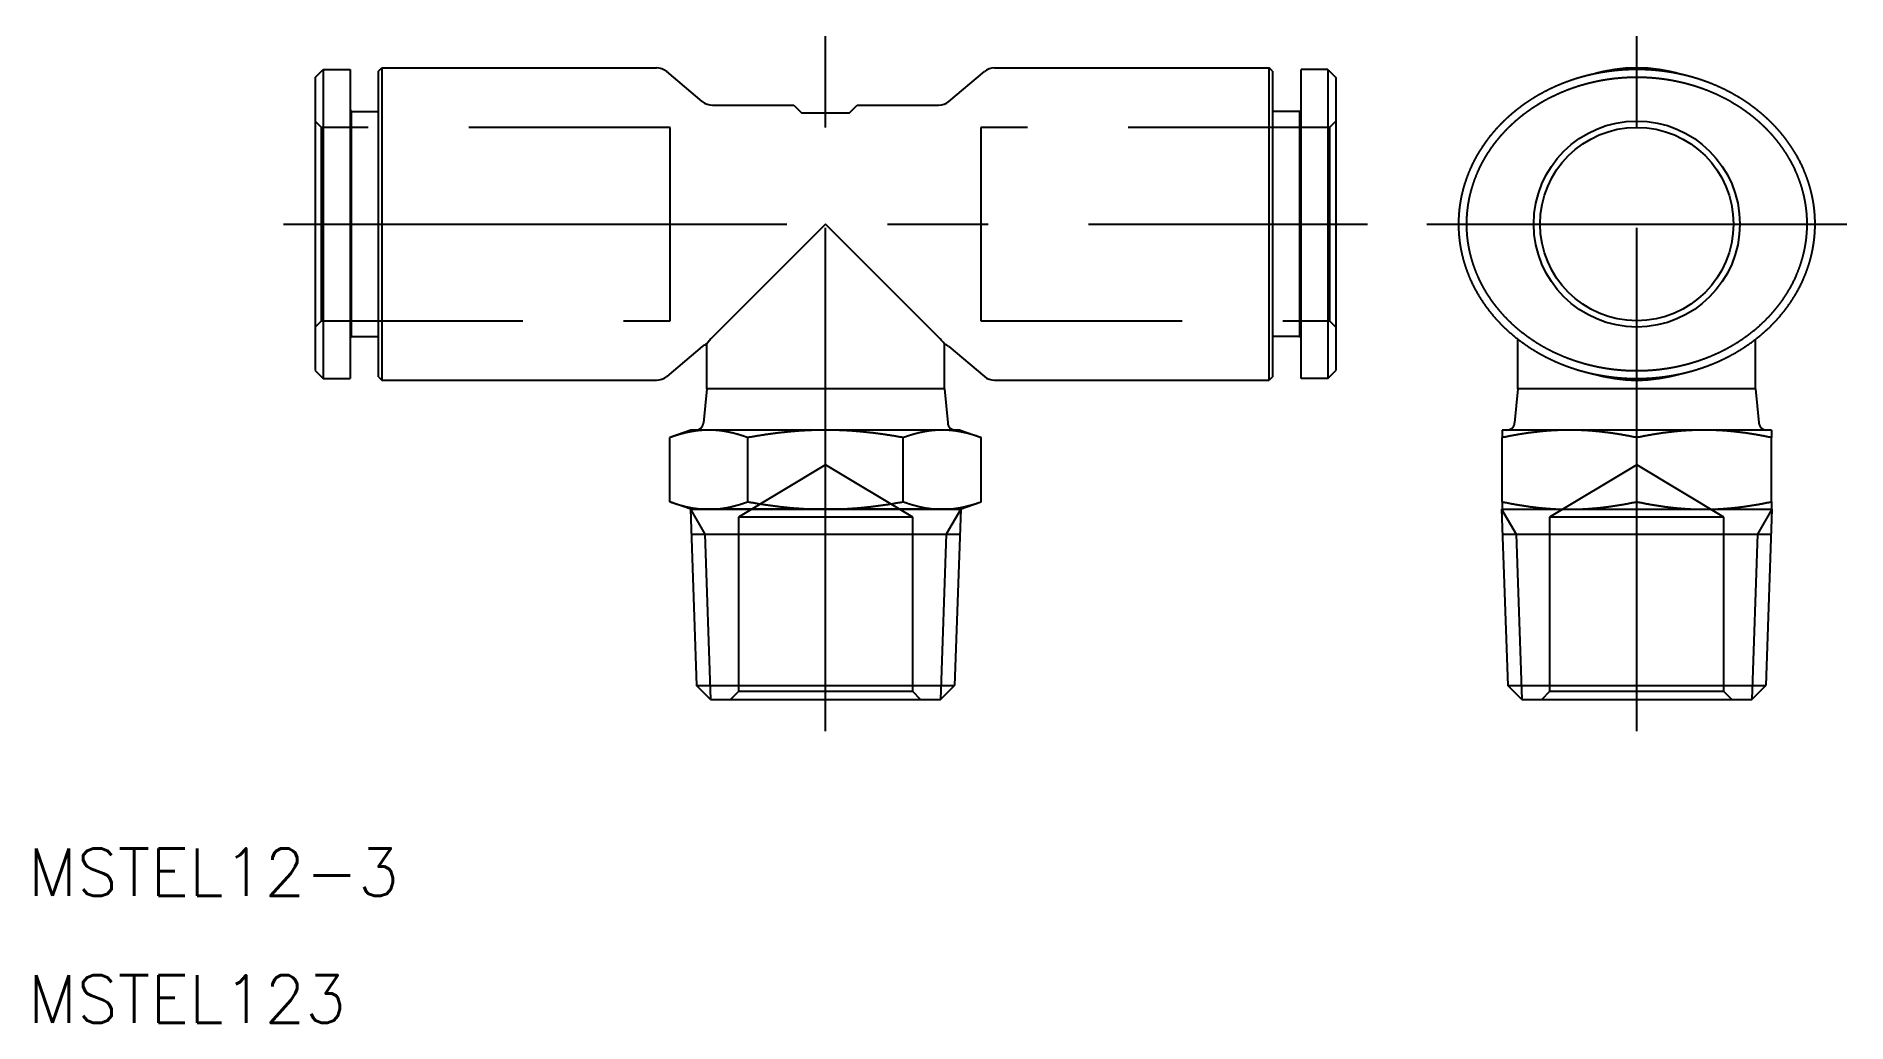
# Model space of a CAD drawing. Extents: x -50 to 64, y -50 to 12.
import ezdxf

# ---------------------------------------------------------------- set-up
doc = ezdxf.new("R2010")
doc.units = 0
doc.linetypes.add('CENTER', pattern=[50.8, 31.75, -6.35, 6.35, -6.35])
doc.linetypes.add('DASHED', pattern=[19.05, 12.7, -6.35])
doc.layers.get('0').update_dxf_attribs({"linetype": 'CONTINUOUS'})
doc.layers.add('CENTER', color=1, linetype='CENTER')
doc.styles.get("Standard").update_dxf_attribs({"font": 'txt.shx', "height": 3, "bigfont": 'bigfont.shx'})

msp = doc.modelspace()

# ---------------------------------------------------------------- texts
at = {"color": 7, "linetype": 'CONTINUOUS'}
for s, p in [('MSTEL12-3', (-50.317666, -42.397253)), ('MSTEL123', (-50.317666, -50.397253))]:
    msp.add_text(s, height=3, dxfattribs=at).set_placement(p)

# ---------------------------------------------------------------- linework, layer by layer
at = {"color": 7, "linetype": 'CONTINUOUS'}
for p, q in [((-32.2, 9.25), (-31.7, 9.75)), ((-32.2, 9.25), (-32.2, -9.25)), ((-31.7, 9.75), (-31.7, -9.75)), ((-31.7, 9.75), (-30, 9.75)), ((-30, 9.75), (-30, -9.75)), ((-28.2, 9.65), (-28, 9.85)), ((-28.2, -9.65), (-28.2, 9.65)), ((-28, 9.85), (-28, -9.85)), ((-28, 9.85), (-10.664032, 9.85)), ((-7.778839, 7.734026), (-10.021161, 9.615974)), ((7.778839, 7.734026), (10.021161, 9.615974)), ((10.664032, 9.85), (28, 9.85)), ((28, -9.85), (28, 9.85)), ((28.2, 9.65), (28, 9.85)), ((28.2, 9.65), (28.2, -9.65)), ((30, -9.75), (30, 9.75)), ((31.7, 9.75), (30, 9.75)), ((31.7, 9.75), (31.7, -9.75)), ((31.7, 9.75), (32.2, 9.25)), ((32.2, 9.25), (32.2, -9.25)), ((-29.9, 7.1), (-30, 7.2)), ((-29.9, -7.1), (-29.9, 7.1)), ((-29.9, 7.1), (-28.2, 7.1)), ((-7.135968, 7.5), (-2, 7.5)), ((-2, 7.5), (-1.5, 7)), ((1.5, 7), (-1.5, 7)), ((1.5, 7), (2, 7.5)), ((2, 7.5), (7.135968, 7.5)), ((29.9, 7.1), (28.2, 7.1)), ((29.9, 7.1), (30, 7.2)), ((29.9, 7.1), (29.9, -7.1)), ((0, 0), (-7.135968, -7.135968)), ((7.135968, -7.135968), (0, 0)), ((-29.9, -7.1), (-30, -7.2)), ((-29.9, -7.1), (-28.2, -7.1)), ((-7.778839, -7.734026), (-10.021161, -9.615974)), ((-7.5, -10.4), (-7.5, -7.568614)), ((7.5, -10.4), (7.5, -7.568614)), ((7.778839, -7.734026), (10.021161, -9.615974)), ((29.9, -7.1), (28.2, -7.1)), ((29.9, -7.1), (30, -7.2)), ((43.685586, -10.4), (43.685586, -7.267221)), ((58.685586, -10.4), (58.685586, -7.267221)), ((-32.2, -9.25), (-31.7, -9.75)), ((-31.7, -9.75), (-30, -9.75)), ((-28.2, -9.65), (-28, -9.85)), ((-28, -9.85), (-10.664032, -9.85)), ((10.664032, -9.85), (28, -9.85)), ((28.2, -9.65), (28, -9.85)), ((31.7, -9.75), (30, -9.75)), ((31.7, -9.75), (32.2, -9.25)), ((-7.5, -10.4), (-7.706525, -12.547856)), ((7.5, -10.4), (-7.5, -10.4)), ((7.5, -10.4), (7.706525, -12.547856)), ((43.685586, -10.4), (43.479062, -12.547856)), ((58.685586, -10.4), (43.685586, -10.4)), ((58.685586, -10.4), (58.892111, -12.547856)), ((-8.5, -13), (-9.814955, -13.478604)), ((-9.814955, -17.521396), (-9.814955, -13.478604)), ((-7.361216, -13), (-8.5, -13)), ((0, -13), (-7.361216, -13)), ((-4.907477, -17.521396), (-4.907477, -13.478604)), ((7.361216, -13), (0, -13)), ((4.907477, -17.521396), (4.907477, -13.478604)), ((8.5, -13), (7.361216, -13)), ((8.5, -13), (9.814955, -13.478604)), ((9.814955, -17.521396), (9.814955, -13.478604)), ((46.935586, -13), (42.685586, -13)), ((42.685586, -13), (42.685586, -13.478604)), ((42.685586, -17.521396), (42.685586, -13.478604)), ((55.435586, -13), (46.935586, -13)), ((51.185586, -17.521396), (51.185586, -13.478604)), ((59.685586, -13), (55.435586, -13)), ((59.685586, -13), (59.685586, -13.478604)), ((59.685586, -17.521396), (59.685586, -13.478604)), ((-8.5, -18), (-9.814955, -17.521396)), ((8.528302, -18), (-8.528302, -18)), ((-8.528302, -18), (-8.140227, -29.113026)), ((-8.5, -18), (-7.361216, -18)), ((-7.361216, -18), (0, -18)), ((0, -18), (7.361216, -18)), ((7.361216, -18), (8.5, -18)), ((8.528302, -18), (8.140227, -29.113026)), ((8.5, -18), (9.814955, -17.521396)), ((42.657284, -18), (46.935586, -18)), ((42.657284, -18), (43.045359, -29.113026)), ((42.685586, -17.521396), (42.685586, -18)), ((46.935586, -18), (55.435586, -18)), ((55.435586, -18), (59.713889, -18)), ((59.713889, -18), (59.325813, -29.113026)), ((59.685586, -17.521396), (59.685586, -18)), ((-8.473194, -19.578085), (8.473194, -19.578085)), ((42.712392, -19.578085), (59.658781, -19.578085)), ((-7.253253, -30), (-8.140227, -29.113026)), ((-8.140227, -29.113026), (8.140227, -29.113026)), ((7.253253, -30), (8.140227, -29.113026)), ((43.045359, -29.113026), (59.325813, -29.113026)), ((43.932333, -30), (43.045359, -29.113026)), ((58.438839, -30), (59.325813, -29.113026)), ((-7.253253, -30), (7.253253, -30)), ((43.932333, -30), (58.438839, -30))]:
    msp.add_line(p, q, dxfattribs=at)
at = {"color": 3, "linetype": 'DASHED'}
for p, q in [((-31.8, 6.1), (-32.2, 6.5)), ((-9.8, 6.1), (-31.8, 6.1)), ((-31.8, -6.1), (-31.8, 6.1)), ((-9.8, -6.1), (-9.8, 6.1)), ((31.8, 6.1), (9.8, 6.1)), ((9.8, 6.1), (9.8, -6.1)), ((32.2, 6.5), (31.8, 6.1)), ((31.8, 6.1), (31.8, -6.1)), ((-32.2, -6.5), (-31.8, -6.1)), ((-31.8, -6.1), (-9.8, -6.1)), ((9.8, -6.1), (31.8, -6.1)), ((31.8, -6.1), (32.2, -6.5)), ((0, -15.195267), (-5.5, -18.5)), ((5.5, -18.5), (0, -15.195267)), ((51.185586, -15.195267), (45.685586, -18.5)), ((56.685586, -18.5), (51.185586, -15.195267)), ((-5.5, -18.5), (-5.5, -29.5)), ((5.5, -18.5), (-5.5, -18.5)), ((5.5, -29.5), (5.5, -18.5)), ((56.685586, -18.5), (45.685586, -18.5)), ((45.685586, -18.5), (45.685586, -29.5)), ((56.685586, -29.5), (56.685586, -18.5)), ((-5.5, -29.5), (-6, -30)), ((5.5, -29.5), (-5.5, -29.5)), ((6, -30), (5.5, -29.5)), ((45.685586, -29.5), (45.185586, -30)), ((56.685586, -29.5), (45.685586, -29.5)), ((57.185586, -30), (56.685586, -29.5))]:
    msp.add_line(p, q, dxfattribs=at)
at = {"color": 3, "linetype": 'CONTINUOUS'}
for p, q in [((-8.528302, -18), (-7.617194, -19.578085)), ((8.528302, -18), (7.617194, -19.578085)), ((42.657284, -18), (43.568392, -19.578085)), ((59.713889, -18), (58.802781, -19.578085)), ((-7.617194, -19.578085), (-7.253253, -30)), ((7.617194, -19.578085), (7.253253, -30)), ((43.568392, -19.578085), (43.932333, -30)), ((58.802781, -19.578085), (58.438839, -30))]:
    msp.add_line(p, q, dxfattribs=at)
at = {"color": 7}
for points in [[(51.1856, -9.75, 0), (51.2024, -9.74999, 0), (51.2192, -9.74996, 0), (51.2359, -9.74991, 0), (51.2527, -9.74983, 0), (51.2695, -9.74974, 0), (51.2862, -9.74962, 0), (51.303, -9.74949, 0), (51.3197, -9.74933, 0), (51.3365, -9.74915, 0), (51.3532, -9.74895, 0), (51.37, -9.74873, 0), (51.3867, -9.74849, 0), (51.4035, -9.74822, 0), (51.4202, -9.74794, 0), (51.4369, -9.74763, 0), (51.4537, -9.7473, 0), (51.4704, -9.74695, 0), (51.4872, -9.74657, 0), (51.5039, -9.74618, 0), (51.5207, -9.74576, 0), (51.5374, -9.74532, 0), (51.5542, -9.74486, 0), (51.571, -9.74438, 0), (51.5878, -9.74387, 0), (51.6045, -9.74334, 0), (51.6213, -9.74279, 0), (51.6381, -9.74221, 0), (51.6549, -9.74162, 0), (51.6718, -9.741, 0), (51.6886, -9.74036, 0), (51.7054, -9.73969, 0), (51.7223, -9.739, 0), (51.7392, -9.73829, 0), (51.7561, -9.73756, 0), (51.7729, -9.7368, 0), (51.7899, -9.73602, 0), (51.8068, -9.73522, 0), (51.8237, -9.73439, 0), (51.8407, -9.73354, 0), (51.8577, -9.73266, 0), (51.8747, -9.73177, 0), (51.8917, -9.73084, 0), (51.9087, -9.7299, 0), (51.9258, -9.72893, 0), (51.9429, -9.72794, 0), (51.96, -9.72692, 0), (51.9771, -9.72588, 0), (51.9942, -9.72481, 0), (52.0114, -9.72372, 0), (52.0286, -9.72261, 0), (52.0458, -9.72147, 0), (52.063, -9.72031, 0), (52.0803, -9.71912, 0), (52.0976, -9.71791, 0), (52.1149, -9.71668, 0), (52.1323, -9.71542, 0), (52.1497, -9.71413, 0), (52.1671, -9.71282, 0), (52.1845, -9.71149, 0), (52.202, -9.71013, 0), (52.2195, -9.70874, 0), (52.237, -9.70733, 0), (52.2546, -9.7059, 0), (52.2722, -9.70444, 0), (52.2899, -9.70295, 0), (52.3075, -9.70143, 0), (52.3253, -9.69989, 0), (52.343, -9.69832, 0), (52.3608, -9.69672, 0), (52.3786, -9.69509, 0), (52.3965, -9.69344, 0), (52.4144, -9.69175, 0), (52.4323, -9.69004, 0), (52.4503, -9.68829, 0), (52.4684, -9.68652, 0), (52.4864, -9.68472, 0), (52.5045, -9.68288, 0), (52.5227, -9.68102, 0), (52.5409, -9.67912, 0), (52.5592, -9.6772, 0), (52.5775, -9.67524, 0), (52.5958, -9.67324, 0), (52.6142, -9.67122, 0), (52.6326, -9.66916, 0), (52.6511, -9.66707, 0), (52.6697, -9.66495, 0), (52.6882, -9.66279, 0), (52.7069, -9.6606, 0), (52.7256, -9.65837, 0), (52.7443, -9.65611, 0), (52.7631, -9.65382, 0), (52.782, -9.65148, 0), (52.8009, -9.64912, 0), (52.8199, -9.64671, 0), (52.8389, -9.64427, 0), (52.858, -9.64179, 0), (52.8771, -9.63928, 0), (52.8963, -9.63673, 0), (52.9156, -9.63414, 0), (52.9349, -9.63151, 0), (52.9543, -9.62884, 0), (52.9737, -9.62614, 0), (52.9932, -9.62339, 0), (53.0128, -9.62061, 0), (53.0324, -9.61778, 0), (53.0521, -9.61492, 0), (53.0719, -9.61201, 0), (53.0917, -9.60907, 0), (53.1116, -9.60608, 0), (53.1315, -9.60305, 0), (53.1516, -9.59998, 0), (53.1717, -9.59687, 0), (53.1918, -9.59371, 0), (53.2121, -9.59052, 0), (53.2324, -9.58728, 0), (53.2528, -9.58399, 0), (53.2732, -9.58066, 0), (53.2937, -9.57728, 0), (53.3143, -9.57385, 0), (53.335, -9.57037, 0), (53.3557, -9.56685, 0), (53.3765, -9.56327, 0), (53.3974, -9.55965, 0), (53.4184, -9.55598, 0), (53.4394, -9.55227, 0), (53.4605, -9.5485, 0), (53.4816, -9.54468, 0), (53.5028, -9.54082, 0), (53.5241, -9.5369, 0), (53.5454, -9.53294, 0), (53.5668, -9.52892, 0), (53.5883, -9.52486, 0), (53.6098, -9.52074, 0), (53.6314, -9.51658, 0), (53.6531, -9.51236, 0), (53.6748, -9.50809, 0), (53.6966, -9.50377, 0), (53.7184, -9.49941, 0), (53.7403, -9.49498, 0), (53.7622, -9.49051, 0), (53.7842, -9.48599, 0), (53.8063, -9.48141, 0), (53.8284, -9.47678, 0), (53.8506, -9.4721, 0), (53.8728, -9.46737, 0), (53.8951, -9.46258, 0), (53.9175, -9.45774, 0), (53.9398, -9.45285, 0), (53.9623, -9.44791, 0), (53.9848, -9.44291, 0), (54.0073, -9.43786, 0), (54.0299, -9.43275, 0), (54.0526, -9.42759, 0), (54.0753, -9.42238, 0), (54.098, -9.41711, 0), (54.1208, -9.41178, 0), (54.1437, -9.40641, 0), (54.1665, -9.40097, 0), (54.1895, -9.39548, 0), (54.2125, -9.38994, 0), (54.2355, -9.38434, 0), (54.2586, -9.37869, 0), (54.2817, -9.37298, 0), (54.3048, -9.36721, 0), (54.328, -9.36139, 0), (54.3513, -9.35551, 0), (54.3745, -9.34957, 0), (54.3979, -9.34358, 0), (54.4212, -9.33753, 0), (54.4446, -9.33142, 0), (54.4681, -9.32525, 0), (54.4915, -9.31903, 0), (54.515, -9.31275, 0), (54.5386, -9.30641, 0), (54.5622, -9.30002, 0), (54.5858, -9.29356, 0), (54.6095, -9.28705, 0), (54.6331, -9.28048, 0), (54.6569, -9.27385, 0), (54.6806, -9.26716, 0), (54.7044, -9.26041, 0), (54.7282, -9.2536, 0), (54.7521, -9.24673, 0), (54.776, -9.23981, 0), (54.7999, -9.23282, 0), (54.8238, -9.22577, 0), (54.8478, -9.21866, 0), (54.8718, -9.21149, 0), (54.8958, -9.20426, 0), (54.9199, -9.19697, 0), (54.944, -9.18962, 0), (54.9681, -9.18221, 0), (54.9922, -9.17473, 0), (55.0163, -9.16719, 0), (55.0405, -9.1596, 0), (55.0647, -9.15194, 0), (55.0889, -9.14421, 0), (55.1132, -9.13643, 0), (55.1374, -9.12858, 0), (55.1617, -9.12067, 0), (55.186, -9.1127, 0), (55.2103, -9.10466, 0), (55.2347, -9.09656, 0), (55.259, -9.0884, 0), (55.2834, -9.08017, 0), (55.3078, -9.07188, 0), (55.3322, -9.06352, 0), (55.3566, -9.0551, 0), (55.3811, -9.04662, 0), (55.4055, -9.03807, 0), (55.43, -9.02946, 0), (55.4545, -9.02078, 0), (55.479, -9.01205, 0), (55.5035, -9.00324, 0), (55.528, -8.99438, 0), (55.5526, -8.98545, 0), (55.5771, -8.97645, 0), (55.6017, -8.9674, 0), (55.6263, -8.95827, 0), (55.6508, -8.94909, 0), (55.6754, -8.93983, 0), (55.7001, -8.93052, 0), (55.7247, -8.92114, 0), (55.7493, -8.91169, 0), (55.7739, -8.90218, 0), (55.7986, -8.8926, 0), (55.8233, -8.88296, 0), (55.8479, -8.87325, 0), (55.8726, -8.86348, 0), (55.8973, -8.85364, 0), (55.922, -8.84373, 0), (55.9467, -8.83376, 0), (55.9714, -8.82373, 0), (55.9961, -8.81362, 0), (56.0208, -8.80345, 0), (56.0456, -8.79322, 0), (56.0703, -8.78292, 0), (56.0951, -8.77255, 0), (56.1198, -8.76211, 0), (56.1446, -8.75161, 0), (56.1693, -8.74104, 0), (56.1941, -8.7304, 0), (56.2188, -8.7197, 0), (56.2436, -8.70893, 0), (56.2684, -8.69809, 0), (56.2931, -8.68718, 0), (56.3179, -8.67621, 0), (56.3427, -8.66517, 0), (56.3675, -8.65406, 0), (56.3923, -8.64288, 0), (56.417, -8.63163, 0), (56.4418, -8.62032, 0), (56.4666, -8.60893, 0), (56.4914, -8.59748, 0), (56.5162, -8.58596, 0), (56.541, -8.57437, 0), (56.5657, -8.56271, 0), (56.5905, -8.55099, 0), (56.6153, -8.53919, 0), (56.6401, -8.52732, 0), (56.6648, -8.51539, 0), (56.6896, -8.50338, 0), (56.7144, -8.49131, 0), (56.7391, -8.47916, 0), (56.7639, -8.46695, 0), (56.7887, -8.45467, 0), (56.8134, -8.44231, 0), (56.8382, -8.42989, 0), (56.8629, -8.41739, 0), (56.8876, -8.40483, 0), (56.9124, -8.39219, 0), (56.9371, -8.37948, 0), (56.9618, -8.36671, 0), (56.9865, -8.35386, 0), (57.0112, -8.34094, 0), (57.0359, -8.32795, 0), (57.0606, -8.31489, 0), (57.0853, -8.30175, 0), (57.1099, -8.28855, 0), (57.1346, -8.27527, 0), (57.1593, -8.26192, 0), (57.1839, -8.2485, 0), (57.2085, -8.23501, 0), (57.2331, -8.22144, 0), (57.2577, -8.20781, 0), (57.2823, -8.1941, 0), (57.3069, -8.18032, 0), (57.3315, -8.16647, 0), (57.356, -8.15255, 0), (57.3806, -8.13856, 0), (57.4051, -8.12449, 0), (57.4296, -8.11036, 0), (57.4541, -8.09615, 0), (57.4785, -8.08187, 0), (57.503, -8.06753, 0), (57.5274, -8.05311, 0), (57.5518, -8.03862, 0), (57.5762, -8.02406, 0), (57.6006, -8.00943, 0), (57.625, -7.99473, 0), (57.6493, -7.97996, 0), (57.6736, -7.96512, 0), (57.6979, -7.95021, 0), (57.7222, -7.93523, 0), (57.7464, -7.92018, 0), (57.7706, -7.90506, 0), (57.7949, -7.88987, 0), (57.819, -7.87461, 0), (57.8432, -7.85928, 0), (57.8673, -7.84388, 0), (57.8914, -7.82841, 0), (57.9155, -7.81288, 0), (57.9396, -7.79727, 0), (57.9636, -7.78159, 0), (57.9876, -7.76585, 0), (58.0115, -7.75004, 0), (58.0355, -7.73416, 0), (58.0594, -7.71821, 0), (58.0833, -7.70219, 0), (58.1071, -7.6861, 0), (58.131, -7.66994, 0), (58.1548, -7.65372, 0), (58.1785, -7.63743, 0), (58.2023, -7.62107, 0), (58.226, -7.60464, 0), (58.2496, -7.58814, 0), (58.2732, -7.57158, 0), (58.2968, -7.55495, 0), (58.3204, -7.53825, 0), (58.3439, -7.52148, 0), (58.3674, -7.50465, 0), (58.3909, -7.48774, 0), (58.4143, -7.47077, 0), (58.4377, -7.45374, 0), (58.4611, -7.43663, 0), (58.4844, -7.41946, 0), (58.5076, -7.40223, 0), (58.5309, -7.38492, 0), (58.5541, -7.36755, 0), (58.5772, -7.35011, 0), (58.6004, -7.33261, 0), (58.6234, -7.31504, 0), (58.6465, -7.2974, 0), (58.6695, -7.2797, 0), (58.6924, -7.26193, 0), (58.7153, -7.24409, 0), (58.7382, -7.22619, 0), (58.761, -7.20822, 0), (58.7838, -7.19019, 0), (58.8065, -7.17209, 0), (58.8292, -7.15393, 0), (58.8519, -7.1357, 0), (58.8744, -7.11741, 0), (58.897, -7.09905, 0), (58.9195, -7.08063, 0), (58.942, -7.06215, 0), (58.9644, -7.04361, 0), (58.9867, -7.025, 0), (59.009, -7.00633, 0), (59.0313, -6.9876, 0), (59.0535, -6.9688, 0), (59.0757, -6.94995, 0), (59.0978, -6.93103, 0), (59.1199, -6.91205, 0), (59.1419, -6.89302, 0), (59.1638, -6.87392, 0), (59.1857, -6.85476, 0), (59.2076, -6.83554, 0), (59.2294, -6.81626, 0), (59.2511, -6.79693, 0), (59.2728, -6.77753, 0), (59.2945, -6.75808, 0), (59.3161, -6.73856, 0), (59.3376, -6.71899, 0), (59.3591, -6.69936, 0), (59.3805, -6.67968, 0), (59.4019, -6.65993, 0), (59.4232, -6.64013, 0), (59.4444, -6.62028, 0), (59.4656, -6.60037, 0), (59.4868, -6.5804, 0), (59.5078, -6.56037, 0), (59.5289, -6.54029, 0), (59.5498, -6.52016, 0), (59.5707, -6.49997, 0), (59.5916, -6.47972, 0), (59.6123, -6.45943, 0), (59.6331, -6.43907, 0), (59.6537, -6.41867, 0), (59.6743, -6.39821, 0), (59.6948, -6.3777, 0), (59.7153, -6.35713, 0), (59.7357, -6.33651, 0), (59.7561, -6.31584, 0), (59.7764, -6.29512, 0), (59.7966, -6.27435, 0), (59.8167, -6.25353, 0), (59.8368, -6.23265, 0), (59.8568, -6.21172, 0), (59.8768, -6.19075, 0), (59.8967, -6.16972, 0), (59.9165, -6.14864, 0), (59.9363, -6.12752, 0), (59.956, -6.10634, 0), (59.9756, -6.08512, 0), (59.9951, -6.06385, 0), (60.0146, -6.04253, 0), (60.034, -6.02116, 0), (60.0534, -5.99974, 0), (60.0726, -5.97828, 0), (60.0919, -5.95677, 0), (60.111, -5.93522, 0), (60.13, -5.91362, 0), (60.149, -5.89197, 0), (60.168, -5.87029, 0), (60.1868, -5.84855, 0), (60.2056, -5.82678, 0), (60.2243, -5.80496, 0), (60.2429, -5.7831, 0), (60.2615, -5.7612, 0), (60.28, -5.73925, 0), (60.2984, -5.71726, 0), (60.3167, -5.69524, 0), (60.335, -5.67317, 0), (60.3532, -5.65106, 0), (60.3713, -5.62891, 0), (60.3893, -5.60672, 0), (60.4073, -5.58449, 0), (60.4252, -5.56223, 0), (60.443, -5.53992, 0), (60.4607, -5.51758, 0), (60.4784, -5.4952, 0), (60.496, -5.47278, 0), (60.5135, -5.45033, 0), (60.531, -5.42784, 0), (60.5483, -5.40531, 0), (60.5656, -5.38275, 0), (60.5828, -5.36015, 0), (60.6, -5.33752, 0), (60.617, -5.31485, 0), (60.634, -5.29215, 0), (60.6509, -5.26942, 0), (60.6677, -5.24665, 0), (60.6845, -5.22385, 0), (60.7012, -5.20102, 0), (60.7178, -5.17816, 0), (60.7343, -5.15526, 0), (60.7507, -5.13234, 0), (60.7671, -5.10938, 0), (60.7833, -5.08639, 0), (60.7995, -5.06338, 0), (60.8156, -5.04033, 0), (60.8317, -5.01725, 0), (60.8476, -4.99415, 0), (60.8635, -4.97102, 0), (60.8793, -4.94786, 0), (60.895, -4.92467, 0), (60.9107, -4.90145, 0), (60.9262, -4.87821, 0), (60.9417, -4.85494, 0), (60.9571, -4.83165, 0), (60.9724, -4.80833, 0), (60.9876, -4.78498, 0), (61.0027, -4.76161, 0), (61.0178, -4.73822, 0), (61.0328, -4.7148, 0), (61.0477, -4.69136, 0), (61.0625, -4.66789, 0), (61.0772, -4.6444, 0), (61.0919, -4.62089, 0), (61.1064, -4.59735, 0), (61.1209, -4.57378, 0), (61.1353, -4.5502, 0), (61.1497, -4.52658, 0), (61.1639, -4.50295, 0), (61.1781, -4.47929, 0), (61.1922, -4.45561, 0), (61.2062, -4.4319, 0), (61.2201, -4.40817, 0), (61.2339, -4.38442, 0), (61.2477, -4.36065, 0), (61.2614, -4.33685, 0), (61.275, -4.31303, 0), (61.2885, -4.28919, 0), (61.302, -4.26533, 0), (61.3153, -4.24145, 0), (61.3286, -4.21754, 0), (61.3418, -4.19361, 0), (61.3549, -4.16967, 0), (61.368, -4.1457, 0), (61.3809, -4.12171, 0), (61.3938, -4.0977, 0), (61.4066, -4.07366, 0), (61.4193, -4.04961, 0), (61.4319, -4.02554, 0), (61.4445, -4.00145, 0), (61.457, -3.97734, 0), (61.4694, -3.95321, 0), (61.4817, -3.92905, 0), (61.4939, -3.90488, 0), (61.5061, -3.8807, 0), (61.5181, -3.85649, 0), (61.5301, -3.83226, 0), (61.5421, -3.80801, 0), (61.5539, -3.78375, 0), (61.5656, -3.75947, 0), (61.5773, -3.73517, 0), (61.5889, -3.71085, 0), (61.6004, -3.68651, 0), (61.6119, -3.66216, 0), (61.6232, -3.63779, 0), (61.6345, -3.6134, 0), (61.6457, -3.58899, 0), (61.6568, -3.56457, 0), (61.6678, -3.54013, 0), (61.6788, -3.51568, 0), (61.6896, -3.4912, 0), (61.7004, -3.46671, 0), (61.7111, -3.44221, 0), (61.7218, -3.41769, 0), (61.7323, -3.39315, 0), (61.7428, -3.3686, 0), (61.7532, -3.34404, 0), (61.7635, -3.31945, 0), (61.7737, -3.29486, 0), (61.7839, -3.27024, 0), (61.794, -3.24562, 0), (61.804, -3.22098, 0), (61.8139, -3.19632, 0), (61.8237, -3.17165, 0), (61.8335, -3.14697, 0), (61.8431, -3.12227, 0), (61.8527, -3.09756, 0), (61.8623, -3.07283, 0), (61.8717, -3.0481, 0), (61.8811, -3.02334, 0), (61.8903, -2.99858, 0), (61.8995, -2.9738, 0), (61.9087, -2.94901, 0), (61.9177, -2.9242, 0), (61.9267, -2.89939, 0), (61.9355, -2.87456, 0), (61.9443, -2.84972, 0), (61.9531, -2.82486, 0), (61.9617, -2.8, 0), (61.9703, -2.77512, 0), (61.9788, -2.75023, 0), (61.9872, -2.72532, 0), (61.9955, -2.70041, 0), (62.0037, -2.67548, 0), (62.0119, -2.65055, 0), (62.02, -2.6256, 0), (62.028, -2.60064, 0), (62.0359, -2.57567, 0), (62.0438, -2.55069, 0), (62.0516, -2.5257, 0), (62.0593, -2.5007, 0), (62.0669, -2.47568, 0), (62.0744, -2.45066, 0), (62.0819, -2.42563, 0), (62.0893, -2.40058, 0), (62.0966, -2.37553, 0), (62.1038, -2.35047, 0), (62.1109, -2.3254, 0), (62.118, -2.30031, 0), (62.125, -2.27522, 0), (62.1319, -2.25012, 0), (62.1387, -2.22501, 0), (62.1455, -2.1999, 0), (62.1522, -2.17477, 0), (62.1588, -2.14963, 0), (62.1653, -2.12449, 0), (62.1717, -2.09934, 0), (62.1781, -2.07418, 0), (62.1844, -2.04901, 0), (62.1906, -2.02383, 0), (62.1967, -1.99864, 0), (62.2027, -1.97345, 0), (62.2087, -1.94825, 0), (62.2146, -1.92304, 0), (62.2204, -1.89783, 0), (62.2261, -1.87261, 0), (62.2318, -1.84738, 0), (62.2374, -1.82214, 0), (62.2429, -1.7969, 0), (62.2483, -1.77165, 0), (62.2536, -1.7464, 0), (62.2589, -1.72113, 0), (62.2641, -1.69586, 0), (62.2692, -1.67059, 0), (62.2743, -1.64531, 0), (62.2792, -1.62002, 0), (62.2841, -1.59473, 0), (62.2889, -1.56943, 0), (62.2936, -1.54413, 0), (62.2983, -1.51882, 0), (62.3028, -1.4935, 0), (62.3073, -1.46818, 0), (62.3117, -1.44286, 0), (62.3161, -1.41752, 0), (62.3203, -1.39219, 0), (62.3245, -1.36685, 0), (62.3286, -1.3415, 0), (62.3326, -1.31615, 0), (62.3366, -1.29079, 0), (62.3404, -1.26543, 0), (62.3442, -1.24007, 0), (62.348, -1.2147, 0), (62.3516, -1.18932, 0), (62.3551, -1.16394, 0), (62.3586, -1.13856, 0), (62.362, -1.11318, 0), (62.3654, -1.08778, 0), (62.3686, -1.06239, 0), (62.3718, -1.03699, 0), (62.3749, -1.01159, 0), (62.3779, -0.986185, 0), (62.3808, -0.960777, 0), (62.3837, -0.935365, 0), (62.3865, -0.909949, 0), (62.3892, -0.884531, 0), (62.3918, -0.859109, 0), (62.3944, -0.833684, 0), (62.3969, -0.808257, 0), (62.3993, -0.782826, 0), (62.4016, -0.757393, 0), (62.4039, -0.731958, 0), (62.406, -0.70652, 0), (62.4081, -0.681079, 0), (62.4101, -0.655637, 0), (62.4121, -0.630192, 0), (62.4139, -0.604745, 0), (62.4157, -0.579296, 0), (62.4174, -0.553845, 0), (62.4191, -0.528392, 0), (62.4206, -0.502937, 0), (62.4221, -0.477481, 0), (62.4235, -0.452024, 0), (62.4248, -0.426565, 0), (62.4261, -0.401104, 0), (62.4272, -0.375643, 0), (62.4283, -0.35018, 0), (62.4293, -0.324717, 0), (62.4303, -0.299252, 0), (62.4312, -0.273787, 0), (62.4319, -0.248321, 0), (62.4326, -0.222854, 0), (62.4333, -0.197386, 0), (62.4338, -0.171917, 0), (62.4343, -0.146446, 0), (62.4347, -0.120975, 0), (62.435, -0.095502, 0), (62.4353, -0.070029, 0), (62.4355, -0.044556, 0), (62.4356, -0.019082, 0), (62.4356, 0.006392, 0), (62.4355, 0.031865, 0), (62.4354, 0.057339, 0), (62.4352, 0.082812, 0), (62.4349, 0.108284, 0), (62.4345, 0.133755, 0), (62.4341, 0.159225, 0), (62.4336, 0.184694, 0), (62.433, 0.210162, 0), (62.4323, 0.235628, 0), (62.4315, 0.261091, 0), (62.4307, 0.286553, 0), (62.4298, 0.312013, 0), (62.4288, 0.33747, 0), (62.4278, 0.362925, 0), (62.4266, 0.388377, 0), (62.4254, 0.413826, 0), (62.4241, 0.439271, 0), (62.4228, 0.464713, 0), (62.4213, 0.490152, 0), (62.4198, 0.515587, 0), (62.4182, 0.541018, 0), (62.4166, 0.566444, 0), (62.4148, 0.591867, 0), (62.413, 0.617285, 0), (62.4111, 0.642698, 0), (62.4091, 0.668106, 0), (62.4071, 0.693509, 0), (62.4049, 0.718907, 0), (62.4027, 0.744299, 0), (62.4005, 0.769686, 0), (62.3981, 0.795066, 0), (62.3957, 0.820441, 0), (62.3932, 0.845809, 0), (62.3906, 0.871171, 0), (62.3879, 0.896526, 0), (62.3852, 0.921874, 0), (62.3824, 0.947216, 0), (62.3795, 0.97255, 0), (62.3765, 0.997876, 0), (62.3735, 1.0232, 0), (62.3703, 1.04851, 0), (62.3671, 1.07381, 0), (62.3639, 1.0991, 0), (62.3605, 1.12439, 0), (62.3571, 1.14967, 0), (62.3536, 1.17494, 0), (62.35, 1.2002, 0), (62.3464, 1.22545, 0), (62.3426, 1.25069, 0), (62.3388, 1.27592, 0), (62.335, 1.30115, 0), (62.331, 1.32636, 0), (62.327, 1.35156, 0), (62.3229, 1.37675, 0), (62.3187, 1.40193, 0), (62.3144, 1.4271, 0), (62.3101, 1.45226, 0), (62.3057, 1.47741, 0), (62.3012, 1.50254, 0), (62.2966, 1.52766, 0), (62.292, 1.55277, 0), (62.2873, 1.57787, 0), (62.2825, 1.60295, 0), (62.2776, 1.62802, 0), (62.2727, 1.65308, 0), (62.2677, 1.67812, 0), (62.2626, 1.70315, 0), (62.2574, 1.72817, 0), (62.2522, 1.75317, 0), (62.2469, 1.77816, 0), (62.2415, 1.80313, 0), (62.236, 1.82809, 0), (62.2305, 1.85303, 0), (62.2249, 1.87796, 0), (62.2192, 1.90287, 0), (62.2134, 1.92776, 0), (62.2076, 1.95264, 0), (62.2017, 1.97751, 0), (62.1957, 2.00235, 0), (62.1897, 2.02718, 0), (62.1836, 2.05199, 0), (62.1774, 2.07679, 0), (62.1711, 2.10156, 0), (62.1647, 2.12632, 0), (62.1583, 2.15106, 0), (62.1518, 2.17579, 0), (62.1453, 2.20049, 0), (62.1386, 2.22517, 0), (62.1319, 2.24984, 0), (62.1251, 2.27449, 0), (62.1183, 2.29911, 0), (62.1114, 2.32372, 0), (62.1044, 2.34831, 0), (62.0973, 2.37288, 0), (62.0901, 2.39743, 0), (62.0829, 2.42195, 0), (62.0756, 2.44646, 0), (62.0683, 2.47094, 0), (62.0609, 2.49541, 0), (62.0533, 2.51985, 0), (62.0458, 2.54427, 0), (62.0381, 2.56866, 0), (62.0304, 2.59304, 0), (62.0226, 2.61739, 0), (62.0148, 2.64172, 0), (62.0068, 2.66603, 0), (61.9988, 2.69031, 0), (61.9908, 2.71457, 0), (61.9826, 2.73881, 0), (61.9744, 2.76302, 0), (61.9661, 2.78721, 0), (61.9578, 2.81137, 0), (61.9493, 2.83551, 0), (61.9408, 2.85963, 0), (61.9323, 2.88372, 0), (61.9236, 2.90778, 0), (61.9149, 2.93182, 0), (61.9061, 2.95583, 0), (61.8973, 2.97982, 0), (61.8884, 3.00377, 0), (61.8794, 3.02771, 0), (61.8703, 3.05161, 0), (61.8612, 3.07549, 0), (61.852, 3.09934, 0), (61.8428, 3.12317, 0), (61.8335, 3.14696, 0), (61.8241, 3.17073, 0), (61.8146, 3.19447, 0), (61.8051, 3.21819, 0), (61.7955, 3.24187, 0), (61.7858, 3.26553, 0), (61.7761, 3.28915, 0), (61.7663, 3.31275, 0), (61.7564, 3.33632, 0), (61.7465, 3.35986, 0), (61.7365, 3.38337, 0), (61.7264, 3.40685, 0), (61.7163, 3.4303, 0), (61.7061, 3.45372, 0), (61.6958, 3.47711, 0), (61.6855, 3.50047, 0), (61.6751, 3.52379, 0), (61.6646, 3.54709, 0), (61.6541, 3.57036, 0), (61.6435, 3.59359, 0), (61.6329, 3.6168, 0), (61.6221, 3.63997, 0), (61.6114, 3.66311, 0), (61.6005, 3.68621, 0), (61.5896, 3.70929, 0), (61.5786, 3.73233, 0), (61.5676, 3.75534, 0), (61.5565, 3.77832, 0), (61.5453, 3.80126, 0), (61.5341, 3.82417, 0), (61.5228, 3.84705, 0), (61.5114, 3.86989, 0), (61.5, 3.8927, 0), (61.4885, 3.91547, 0), (61.477, 3.93821, 0), (61.4654, 3.96092, 0), (61.4537, 3.98359, 0), (61.442, 4.00622, 0), (61.4302, 4.02882, 0), (61.4184, 4.05139, 0), (61.4064, 4.07392, 0), (61.3945, 4.09641, 0), (61.3824, 4.11887, 0), (61.3703, 4.14129, 0), (61.3582, 4.16368, 0), (61.346, 4.18603, 0), (61.3337, 4.20834, 0), (61.3213, 4.23062, 0), (61.3089, 4.25285, 0), (61.2965, 4.27505, 0), (61.284, 4.29722, 0), (61.2714, 4.31934, 0), (61.2588, 4.34143, 0), (61.2461, 4.36348, 0), (61.2333, 4.38549, 0), (61.2205, 4.40746, 0), (61.2077, 4.42939, 0), (61.1947, 4.45128, 0), (61.1818, 4.47313, 0), (61.1687, 4.49495, 0), (61.1556, 4.51672, 0), (61.1425, 4.53846, 0), (61.1293, 4.56016, 0), (61.116, 4.58181, 0), (61.1027, 4.60343, 0), (61.0893, 4.62501, 0), (61.0759, 4.64655, 0), (61.0624, 4.66805, 0), (61.0488, 4.68951, 0), (61.0352, 4.71093, 0), (61.0216, 4.73231, 0), (61.0079, 4.75365, 0), (60.9941, 4.77495, 0), (60.9803, 4.79621, 0), (60.9664, 4.81743, 0), (60.9525, 4.83861, 0), (60.9385, 4.85975, 0), (60.9245, 4.88085, 0), (60.9104, 4.9019, 0), (60.8962, 4.92292, 0), (60.882, 4.9439, 0), (60.8678, 4.96484, 0), (60.8535, 4.98573, 0), (60.8391, 5.00659, 0), (60.8247, 5.0274, 0), (60.8102, 5.04818, 0), (60.7957, 5.06891, 0), (60.7811, 5.0896, 0), (60.7665, 5.11025, 0), (60.7518, 5.13086, 0), (60.7371, 5.15143, 0), (60.7223, 5.17196, 0), (60.7075, 5.19245, 0), (60.6926, 5.21289, 0), (60.6777, 5.23329, 0), (60.6627, 5.25365, 0), (60.6477, 5.27397, 0), (60.6326, 5.29425, 0), (60.6174, 5.31449, 0), (60.6022, 5.33468, 0), (60.587, 5.35484, 0), (60.5717, 5.37495, 0), (60.5564, 5.39501, 0), (60.541, 5.41504, 0), (60.5255, 5.43502, 0), (60.51, 5.45497, 0), (60.4945, 5.47487, 0), (60.4789, 5.49472, 0), (60.4633, 5.51454, 0), (60.4476, 5.53431, 0), (60.4319, 5.55404, 0), (60.4161, 5.57372, 0), (60.4002, 5.59337, 0), (60.3844, 5.61297, 0), (60.3684, 5.63253, 0), (60.3524, 5.65204, 0), (60.3364, 5.67152, 0), (60.3203, 5.69095, 0), (60.3042, 5.71034, 0), (60.2881, 5.72968, 0), (60.2718, 5.74898, 0), (60.2556, 5.76825, 0), (60.2393, 5.78746, 0), (60.2229, 5.80664, 0), (60.2065, 5.82577, 0), (60.19, 5.84486, 0), (60.1735, 5.86391, 0), (60.157, 5.88292, 0), (60.1404, 5.90188, 0), (60.1237, 5.9208, 0), (60.107, 5.93968, 0), (60.0903, 5.95851, 0), (60.0735, 5.9773, 0), (60.0567, 5.99605, 0), (60.0398, 6.01475, 0), (60.0229, 6.03341, 0), (60.0059, 6.05203, 0), (59.9889, 6.07061, 0), (59.9719, 6.08914, 0), (59.9548, 6.10763, 0), (59.9376, 6.12607, 0), (59.9204, 6.14448, 0), (59.9032, 6.16284, 0), (59.8859, 6.18115, 0), (59.8686, 6.19942, 0), (59.8512, 6.21765, 0), (59.8338, 6.23584, 0), (59.8163, 6.25398, 0), (59.7988, 6.27208, 0), (59.7813, 6.29013, 0), (59.7637, 6.30814, 0), (59.7461, 6.32611, 0), (59.7284, 6.34403, 0), (59.7107, 6.36191, 0), (59.6929, 6.37975, 0), (59.6751, 6.39754, 0), (59.6573, 6.41529, 0), (59.6394, 6.43299, 0), (59.6214, 6.45065, 0), (59.6034, 6.46826, 0), (59.5854, 6.48584, 0), (59.5674, 6.50336, 0), (59.5493, 6.52085, 0), (59.5311, 6.53828, 0), (59.5129, 6.55568, 0), (59.4947, 6.57303, 0), (59.4764, 6.59034, 0), (59.4581, 6.6076, 0), (59.4398, 6.62481, 0), (59.4214, 6.64199, 0), (59.4029, 6.65911, 0), (59.3845, 6.6762, 0), (59.3659, 6.69324, 0), (59.3474, 6.71023, 0), (59.3288, 6.72718, 0), (59.3102, 6.74409, 0), (59.2915, 6.76095, 0), (59.2728, 6.77776, 0), (59.254, 6.79453, 0), (59.2352, 6.81126, 0), (59.2164, 6.82794, 0), (59.1975, 6.84457, 0), (59.1786, 6.86116, 0), (59.1596, 6.87771, 0), (59.1406, 6.89421, 0), (59.1216, 6.91067, 0), (59.1025, 6.92708, 0), (59.0834, 6.94344, 0), (59.0643, 6.95976, 0), (59.0451, 6.97603, 0), (59.0259, 6.99226, 0), (59.0066, 7.00844, 0), (58.9873, 7.02458, 0), (58.968, 7.04067, 0), (58.9486, 7.05672, 0), (58.9292, 7.07272, 0), (58.9097, 7.08868, 0), (58.8902, 7.10459, 0), (58.8707, 7.12045, 0), (58.8512, 7.13627, 0), (58.8316, 7.15204, 0), (58.8119, 7.16777, 0), (58.7923, 7.18345, 0), (58.7726, 7.19908, 0), (58.7528, 7.21467, 0), (58.733, 7.23021, 0), (58.7132, 7.24571, 0), (58.6934, 7.26116, 0), (58.6735, 7.27656, 0), (58.6536, 7.29192, 0), (58.6336, 7.30723, 0), (58.6136, 7.3225, 0), (58.5936, 7.33772, 0), (58.5736, 7.35289, 0), (58.5535, 7.36802, 0), (58.5333, 7.3831, 0), (58.5132, 7.39813, 0), (58.493, 7.41312, 0), (58.4728, 7.42806, 0), (58.4525, 7.44296, 0), (58.4322, 7.45781, 0), (58.4119, 7.47261, 0), (58.3915, 7.48736, 0), (58.3711, 7.50207, 0), (58.3507, 7.51673, 0), (58.3302, 7.53135, 0), (58.3097, 7.54591, 0), (58.2892, 7.56044, 0), (58.2686, 7.57491, 0), (58.2481, 7.58934, 0), (58.2274, 7.60372, 0), (58.2068, 7.61805, 0), (58.1861, 7.63234, 0), (58.1654, 7.64658, 0), (58.1446, 7.66077, 0), (58.1238, 7.67491, 0), (58.103, 7.68901, 0), (58.0822, 7.70306, 0), (58.0613, 7.71707, 0), (58.0404, 7.73102, 0), (58.0195, 7.74493, 0), (57.9985, 7.75879, 0), (57.9775, 7.77261, 0), (57.9565, 7.78637, 0), (57.9354, 7.80009, 0), (57.9144, 7.81376, 0), (57.8932, 7.82739, 0), (57.8721, 7.84096, 0), (57.8509, 7.85449, 0), (57.8297, 7.86797, 0), (57.8085, 7.88141, 0), (57.7872, 7.89479, 0), (57.7659, 7.90813, 0), (57.7446, 7.92142, 0), (57.7233, 7.93466, 0), (57.7019, 7.94785, 0), (57.6805, 7.961, 0), (57.6591, 7.9741, 0), (57.6376, 7.98715, 0), (57.6162, 8.00015, 0), (57.5946, 8.0131, 0), (57.5731, 8.02601, 0), (57.5515, 8.03886, 0), (57.53, 8.05167, 0), (57.5083, 8.06443, 0), (57.4867, 8.07714, 0), (57.465, 8.08981, 0), (57.4433, 8.10243, 0), (57.4216, 8.11499, 0), (57.3999, 8.12751, 0), (57.3781, 8.13998, 0), (57.3563, 8.15241, 0), (57.3345, 8.16478, 0), (57.3126, 8.17711, 0), (57.2908, 8.18939, 0), (57.2689, 8.20162, 0), (57.2469, 8.2138, 0), (57.225, 8.22594, 0), (57.203, 8.23802, 0), (57.181, 8.25006, 0), (57.159, 8.26205, 0), (57.1369, 8.27399, 0), (57.1149, 8.28588, 0), (57.0928, 8.29773, 0), (57.0707, 8.30952, 0), (57.0485, 8.32127, 0), (57.0264, 8.33297, 0), (57.0042, 8.34462, 0), (56.982, 8.35622, 0), (56.9597, 8.36778, 0), (56.9375, 8.37928, 0), (56.9152, 8.39074, 0), (56.8929, 8.40215, 0), (56.8706, 8.41351, 0), (56.8482, 8.42482, 0), (56.8259, 8.43608, 0), (56.8035, 8.4473, 0), (56.781, 8.45847, 0), (56.7586, 8.46958, 0), (56.7362, 8.48065, 0), (56.7137, 8.49168, 0), (56.6912, 8.50265, 0), (56.6687, 8.51357, 0), (56.6461, 8.52445, 0), (56.6236, 8.53527, 0), (56.601, 8.54605, 0), (56.5784, 8.55678, 0), (56.5557, 8.56747, 0), (56.5331, 8.5781, 0), (56.5104, 8.58868, 0), (56.4877, 8.59922, 0), (56.465, 8.60971, 0), (56.4423, 8.62014, 0), (56.4196, 8.63053, 0), (56.3968, 8.64088, 0), (56.374, 8.65117, 0), (56.3512, 8.66141, 0), (56.3284, 8.67161, 0), (56.3055, 8.68175, 0), (56.2827, 8.69185, 0), (56.2598, 8.7019, 0), (56.2369, 8.7119, 0), (56.214, 8.72185, 0), (56.1911, 8.73176, 0), (56.1681, 8.74161, 0), (56.1451, 8.75142, 0), (56.1221, 8.76118, 0), (56.0991, 8.77089, 0), (56.0761, 8.78055, 0), (56.0531, 8.79016, 0), (56.03, 8.79973, 0), (56.0069, 8.80924, 0), (55.9838, 8.81871, 0), (55.9607, 8.82813, 0), (55.9376, 8.83751, 0), (55.9144, 8.84683, 0), (55.8912, 8.85611, 0), (55.868, 8.86533, 0), (55.8448, 8.87451, 0), (55.8216, 8.88365, 0), (55.7984, 8.89273, 0), (55.7751, 8.90176, 0), (55.7518, 8.91075, 0), (55.7285, 8.91969, 0), (55.7052, 8.92858, 0), (55.6819, 8.93742, 0), (55.6586, 8.94622, 0), (55.6352, 8.95496, 0), (55.6118, 8.96366, 0), (55.5884, 8.97231, 0), (55.565, 8.98091, 0), (55.5416, 8.98947, 0), (55.5181, 8.99797, 0), (55.4947, 9.00643, 0), (55.4712, 9.01484, 0), (55.4477, 9.0232, 0), (55.4242, 9.03151, 0), (55.4007, 9.03978, 0), (55.3772, 9.048, 0), (55.3536, 9.05617, 0), (55.33, 9.06429, 0), (55.3064, 9.07236, 0), (55.2828, 9.08039, 0), (55.2592, 9.08836, 0), (55.2356, 9.09629, 0), (55.2119, 9.10417, 0), (55.1883, 9.11201, 0), (55.1646, 9.11979, 0), (55.1409, 9.12753, 0), (55.1172, 9.13522, 0), (55.0935, 9.14286, 0), (55.0698, 9.15045, 0), (55.046, 9.158, 0), (55.0222, 9.1655, 0), (54.9985, 9.17295, 0), (54.9747, 9.18035, 0), (54.9509, 9.1877, 0), (54.9271, 9.19501, 0), (54.9032, 9.20226, 0), (54.8794, 9.20947, 0), (54.8555, 9.21664, 0), (54.8316, 9.22375, 0), (54.8077, 9.23082, 0), (54.7838, 9.23783, 0), (54.7599, 9.2448, 0), (54.736, 9.25173, 0), (54.7121, 9.2586, 0), (54.6881, 9.26543, 0), (54.6641, 9.27221, 0), (54.6402, 9.27894, 0), (54.6162, 9.28562, 0), (54.5922, 9.29226, 0), (54.5681, 9.29885, 0), (54.5441, 9.30539, 0), (54.5201, 9.31188, 0), (54.496, 9.31832, 0), (54.4719, 9.32472, 0), (54.4479, 9.33107, 0), (54.4238, 9.33737, 0), (54.3997, 9.34362, 0), (54.3755, 9.34983, 0), (54.3514, 9.35599, 0), (54.3273, 9.3621, 0), (54.3031, 9.36816, 0), (54.279, 9.37417, 0), (54.2548, 9.38014, 0), (54.2306, 9.38606, 0), (54.2064, 9.39193, 0), (54.1822, 9.39775, 0), (54.158, 9.40353, 0), (54.1338, 9.40926, 0), (54.1095, 9.41494, 0), (54.0853, 9.42057, 0), (54.061, 9.42615, 0), (54.0367, 9.43169, 0), (54.0124, 9.43718, 0), (53.9881, 9.44262, 0), (53.9638, 9.44801, 0), (53.9395, 9.45336, 0), (53.9152, 9.45866, 0), (53.8909, 9.46391, 0), (53.8665, 9.46911, 0), (53.8422, 9.47426, 0), (53.8178, 9.47937, 0), (53.7934, 9.48443, 0), (53.769, 9.48944, 0), (53.7447, 9.4944, 0), (53.7202, 9.49932, 0), (53.6958, 9.50419, 0), (53.6714, 9.50901, 0), (53.647, 9.51378, 0), (53.6225, 9.5185, 0), (53.5981, 9.52318, 0), (53.5736, 9.52781, 0), (53.5492, 9.53239, 0), (53.5247, 9.53692, 0), (53.5002, 9.54141, 0), (53.4757, 9.54585, 0), (53.4512, 9.55024, 0), (53.4267, 9.55458, 0), (53.4022, 9.55888, 0), (53.3777, 9.56312, 0), (53.3531, 9.56732, 0), (53.3286, 9.57147, 0), (53.304, 9.57558, 0), (53.2795, 9.57963, 0), (53.2549, 9.58364, 0), (53.2303, 9.5876, 0), (53.2058, 9.59152, 0), (53.1812, 9.59538, 0), (53.1566, 9.5992, 0), (53.132, 9.60297, 0), (53.1074, 9.60669, 0), (53.0828, 9.61036, 0), (53.0581, 9.61399, 0), (53.0335, 9.61757, 0), (53.0089, 9.6211, 0), (52.9842, 9.62459, 0), (52.9596, 9.62802, 0), (52.9349, 9.63141, 0), (52.9102, 9.63475, 0), (52.8856, 9.63804, 0), (52.8609, 9.64129, 0), (52.8362, 9.64448, 0), (52.8115, 9.64763, 0), (52.7868, 9.65073, 0), (52.7621, 9.65379, 0), (52.7374, 9.65679, 0), (52.7127, 9.65975, 0), (52.688, 9.66266, 0), (52.6633, 9.66553, 0), (52.6385, 9.66834, 0), (52.6138, 9.67111, 0), (52.5891, 9.67383, 0), (52.5643, 9.6765, 0), (52.5396, 9.67913, 0), (52.5148, 9.6817, 0), (52.4901, 9.68423, 0), (52.4653, 9.68672, 0), (52.4405, 9.68915, 0), (52.4157, 9.69154, 0), (52.391, 9.69387, 0), (52.3662, 9.69616, 0), (52.3414, 9.69841, 0), (52.3166, 9.7006, 0), (52.2918, 9.70275, 0), (52.267, 9.70485, 0), (52.2422, 9.7069, 0), (52.2174, 9.70891, 0), (52.1926, 9.71086, 0), (52.1678, 9.71277, 0), (52.1429, 9.71463, 0), (52.1181, 9.71645, 0), (52.0933, 9.71821, 0), (52.0685, 9.71993, 0), (52.0436, 9.7216, 0), (52.0188, 9.72322, 0), (51.994, 9.7248, 0), (51.9691, 9.72632, 0), (51.9443, 9.7278, 0), (51.9194, 9.72923, 0), (51.8946, 9.73062, 0), (51.8697, 9.73195, 0), (51.8449, 9.73324, 0), (51.82, 9.73448, 0), (51.7951, 9.73568, 0), (51.7703, 9.73682, 0), (51.7454, 9.73792, 0), (51.7206, 9.73897, 0), (51.6957, 9.73997, 0), (51.6708, 9.74093, 0), (51.6459, 9.74183, 0), (51.6211, 9.74269, 0), (51.5962, 9.7435, 0), (51.5713, 9.74427, 0), (51.5464, 9.74498, 0), (51.5216, 9.74565, 0), (51.4967, 9.74627, 0), (51.4718, 9.74684, 0), (51.4469, 9.74737, 0), (51.422, 9.74785, 0), (51.3971, 9.74828, 0), (51.3722, 9.74866, 0), (51.3474, 9.74899, 0), (51.3225, 9.74928, 0), (51.2976, 9.74952, 0), (51.2727, 9.74971, 0), (51.2478, 9.74985, 0), (51.2229, 9.74995, 0), (51.198, 9.74999, 0), (51.1731, 9.74999, 0), (51.1483, 9.74995, 0), (51.1234, 9.74985, 0), (51.0985, 9.74971, 0), (51.0736, 9.74952, 0), (51.0487, 9.74928, 0), (51.0238, 9.74899, 0), (50.9989, 9.74866, 0), (50.974, 9.74828, 0), (50.9492, 9.74785, 0), (50.9243, 9.74737, 0), (50.8994, 9.74684, 0), (50.8745, 9.74627, 0), (50.8496, 9.74565, 0), (50.8247, 9.74498, 0), (50.7999, 9.74427, 0), (50.775, 9.7435, 0), (50.7501, 9.74269, 0), (50.7252, 9.74183, 0), (50.7004, 9.74093, 0), (50.6755, 9.73997, 0), (50.6506, 9.73897, 0), (50.6258, 9.73792, 0), (50.6009, 9.73682, 0), (50.576, 9.73568, 0), (50.5512, 9.73448, 0), (50.5263, 9.73324, 0), (50.5015, 9.73196, 0), (50.4766, 9.73062, 0), (50.4517, 9.72924, 0), (50.4269, 9.7278, 0), (50.4021, 9.72632, 0), (50.3772, 9.7248, 0), (50.3524, 9.72322, 0), (50.3275, 9.7216, 0), (50.3027, 9.71993, 0), (50.2779, 9.71821, 0), (50.253, 9.71645, 0), (50.2282, 9.71463, 0), (50.2034, 9.71277, 0), (50.1786, 9.71086, 0), (50.1538, 9.70891, 0), (50.129, 9.7069, 0), (50.1042, 9.70485, 0), (50.0794, 9.70275, 0), (50.0546, 9.7006, 0), (50.0298, 9.69841, 0), (50.005, 9.69617, 0), (49.9802, 9.69387, 0), (49.9554, 9.69154, 0), (49.9307, 9.68915, 0), (49.9059, 9.68672, 0), (49.8811, 9.68424, 0), (49.8564, 9.68171, 0), (49.8316, 9.67913, 0), (49.8069, 9.6765, 0), (49.7821, 9.67383, 0), (49.7574, 9.67111, 0), (49.7326, 9.66834, 0), (49.7079, 9.66553, 0), (49.6832, 9.66267, 0), (49.6585, 9.65975, 0), (49.6338, 9.6568, 0), (49.609, 9.65379, 0), (49.5843, 9.65074, 0), (49.5597, 9.64763, 0), (49.535, 9.64448, 0), (49.5103, 9.64129, 0), (49.4856, 9.63804, 0), (49.4609, 9.63475, 0), (49.4363, 9.63141, 0), (49.4116, 9.62802, 0), (49.387, 9.62458, 0), (49.3623, 9.6211, 0), (49.3377, 9.61757, 0), (49.313, 9.61399, 0), (49.2884, 9.61036, 0), (49.2638, 9.60669, 0), (49.2392, 9.60297, 0), (49.2146, 9.5992, 0), (49.19, 9.59538, 0), (49.1654, 9.59151, 0), (49.1408, 9.5876, 0), (49.1163, 9.58364, 0), (49.0917, 9.57963, 0), (49.0671, 9.57557, 0), (49.0426, 9.57147, 0), (49.018, 9.56732, 0), (48.9935, 9.56312, 0), (48.969, 9.55887, 0), (48.9445, 9.55458, 0), (48.92, 9.55023, 0), (48.8955, 9.54584, 0), (48.871, 9.54141, 0), (48.8465, 9.53692, 0), (48.822, 9.53239, 0), (48.7975, 9.5278, 0), (48.7731, 9.52318, 0), (48.7486, 9.5185, 0), (48.7242, 9.51377, 0), (48.6998, 9.509, 0), (48.6753, 9.50418, 0), (48.6509, 9.49931, 0), (48.6265, 9.4944, 0), (48.6021, 9.48944, 0), (48.5777, 9.48442, 0), (48.5534, 9.47937, 0), (48.529, 9.47426, 0), (48.5046, 9.46911, 0), (48.4803, 9.4639, 0), (48.456, 9.45865, 0), (48.4316, 9.45336, 0), (48.4073, 9.44801, 0), (48.383, 9.44262, 0), (48.3587, 9.43718, 0), (48.3344, 9.43169, 0), (48.3102, 9.42615, 0), (48.2859, 9.42057, 0), (48.2617, 9.41494, 0), (48.2374, 9.40926, 0), (48.2132, 9.40353, 0), (48.189, 9.39776, 0), (48.1648, 9.39193, 0), (48.1406, 9.38606, 0), (48.1164, 9.38014, 0), (48.0922, 9.37418, 0), (48.068, 9.36816, 0), (48.0439, 9.3621, 0), (48.0198, 9.35599, 0), (47.9956, 9.34984, 0), (47.9715, 9.34363, 0), (47.9474, 9.33738, 0), (47.9233, 9.33108, 0), (47.8992, 9.32473, 0), (47.8752, 9.31833, 0), (47.8511, 9.31189, 0), (47.8271, 9.30539, 0), (47.803, 9.29885, 0), (47.779, 9.29227, 0), (47.755, 9.28563, 0), (47.731, 9.27895, 0), (47.707, 9.27221, 0), (47.6831, 9.26543, 0), (47.6591, 9.25861, 0), (47.6352, 9.25173, 0), (47.6112, 9.24481, 0), (47.5873, 9.23784, 0), (47.5634, 9.23082, 0), (47.5395, 9.22375, 0), (47.5157, 9.21664, 0), (47.4918, 9.20947, 0), (47.468, 9.20226, 0), (47.4441, 9.19501, 0), (47.4203, 9.1877, 0), (47.3965, 9.18035, 0), (47.3727, 9.17294, 0), (47.3489, 9.16549, 0), (47.3252, 9.158, 0), (47.3014, 9.15045, 0), (47.2777, 9.14286, 0), (47.254, 9.13521, 0), (47.2303, 9.12752, 0), (47.2066, 9.11979, 0), (47.1829, 9.112, 0), (47.1592, 9.10417, 0), (47.1356, 9.09629, 0), (47.112, 9.08836, 0), (47.0883, 9.08038, 0), (47.0647, 9.07235, 0), (47.0411, 9.06428, 0), (47.0176, 9.05616, 0), (46.994, 9.04799, 0), (46.9705, 9.03977, 0), (46.947, 9.03151, 0), (46.9235, 9.02319, 0), (46.9, 9.01483, 0), (46.8765, 9.00642, 0), (46.853, 8.99796, 0), (46.8296, 8.98946, 0), (46.8062, 8.9809, 0), (46.7827, 8.9723, 0), (46.7594, 8.96365, 0), (46.736, 8.95496, 0), (46.7126, 8.94621, 0), (46.6893, 8.93741, 0), (46.6659, 8.92857, 0), (46.6426, 8.91968, 0), (46.6193, 8.91074, 0), (46.596, 8.90176, 0), (46.5728, 8.89272, 0), (46.5495, 8.88364, 0), (46.5263, 8.87451, 0), (46.5031, 8.86533, 0), (46.4799, 8.8561, 0), (46.4567, 8.84682, 0), (46.4336, 8.8375, 0), (46.4104, 8.82812, 0), (46.3873, 8.8187, 0), (46.3642, 8.80923, 0), (46.3411, 8.79972, 0), (46.3181, 8.79015, 0), (46.295, 8.78054, 0), (46.272, 8.77087, 0), (46.249, 8.76116, 0), (46.226, 8.7514, 0), (46.203, 8.7416, 0), (46.1801, 8.73174, 0), (46.1571, 8.72184, 0), (46.1342, 8.71188, 0), (46.1113, 8.70188, 0), (46.0884, 8.69183, 0), (46.0656, 8.68174, 0), (46.0427, 8.67159, 0), (46.0199, 8.6614, 0), (45.9971, 8.65115, 0), (45.9743, 8.64086, 0), (45.9516, 8.63052, 0), (45.9288, 8.62014, 0), (45.9061, 8.6097, 0), (45.8834, 8.59922, 0), (45.8607, 8.58868, 0), (45.8381, 8.5781, 0), (45.8154, 8.56747, 0), (45.7928, 8.55679, 0), (45.7702, 8.54606, 0), (45.7476, 8.53529, 0), (45.7251, 8.52446, 0), (45.7025, 8.51359, 0), (45.68, 8.50267, 0), (45.6575, 8.4917, 0), (45.635, 8.48068, 0), (45.6126, 8.46962, 0), (45.5902, 8.4585, 0), (45.5678, 8.44734, 0), (45.5454, 8.43613, 0), (45.523, 8.42486, 0), (45.5007, 8.41355, 0), (45.4783, 8.4022, 0), (45.456, 8.39079, 0), (45.4338, 8.37933, 0), (45.4115, 8.36783, 0), (45.3893, 8.35628, 0), (45.3671, 8.34468, 0), (45.3449, 8.33303, 0), (45.3227, 8.32133, 0), (45.3006, 8.30958, 0), (45.2785, 8.29779, 0), (45.2564, 8.28594, 0), (45.2343, 8.27405, 0), (45.2123, 8.26211, 0), (45.1902, 8.25012, 0), (45.1682, 8.23808, 0), (45.1463, 8.22599, 0), (45.1243, 8.21385, 0), (45.1024, 8.20167, 0), (45.0805, 8.18943, 0), (45.0586, 8.17715, 0), (45.0368, 8.16482, 0), (45.0149, 8.15244, 0), (44.9931, 8.14002, 0), (44.9713, 8.12754, 0), (44.9496, 8.11502, 0), (44.9279, 8.10245, 0), (44.9062, 8.08983, 0), (44.8845, 8.07716, 0), (44.8629, 8.06444, 0), (44.8412, 8.05168, 0), (44.8196, 8.03887, 0), (44.7981, 8.02601, 0), (44.7765, 8.0131, 0), (44.755, 8.00014, 0), (44.7336, 7.98714, 0), (44.7121, 7.97409, 0), (44.6907, 7.96099, 0), (44.6693, 7.94784, 0), (44.6479, 7.93465, 0), (44.6266, 7.9214, 0), (44.6052, 7.90811, 0), (44.5839, 7.89477, 0), (44.5627, 7.88139, 0), (44.5415, 7.86796, 0), (44.5203, 7.85447, 0), (44.4991, 7.84095, 0), (44.4779, 7.82737, 0), (44.4568, 7.81375, 0), (44.4357, 7.80007, 0), (44.4147, 7.78636, 0), (44.3937, 7.77259, 0), (44.3727, 7.75878, 0), (44.3517, 7.74491, 0), (44.3308, 7.73101, 0), (44.3099, 7.71705, 0), (44.289, 7.70305, 0), (44.2681, 7.689, 0), (44.2473, 7.6749, 0), (44.2266, 7.66076, 0), (44.2058, 7.64657, 0), (44.1851, 7.63233, 0), (44.1644, 7.61804, 0), (44.1437, 7.60371, 0), (44.1231, 7.58933, 0), (44.1025, 7.5749, 0), (44.082, 7.56043, 0), (44.0614, 7.54591, 0), (44.0409, 7.53134, 0), (44.0205, 7.51673, 0), (44.0001, 7.50207, 0), (43.9797, 7.48736, 0), (43.9593, 7.47261, 0), (43.939, 7.45781, 0), (43.9187, 7.44296, 0), (43.8984, 7.42807, 0), (43.8782, 7.41313, 0), (43.858, 7.39814, 0), (43.8378, 7.38311, 0), (43.8177, 7.36803, 0), (43.7976, 7.3529, 0), (43.7776, 7.33773, 0), (43.7575, 7.32251, 0), (43.7375, 7.30724, 0), (43.7176, 7.29193, 0), (43.6977, 7.27657, 0), (43.6778, 7.26117, 0), (43.6579, 7.24572, 0), (43.6381, 7.23022, 0), (43.6183, 7.21468, 0), (43.5986, 7.19909, 0), (43.5789, 7.18345, 0), (43.5592, 7.16777, 0), (43.5396, 7.15205, 0), (43.52, 7.13627, 0), (43.5005, 7.12045, 0), (43.4809, 7.10459, 0), (43.4614, 7.08868, 0), (43.442, 7.07272, 0), (43.4226, 7.05672, 0), (43.4032, 7.04068, 0), (43.3839, 7.02458, 0), (43.3646, 7.00845, 0), (43.3453, 6.99226, 0), (43.3261, 6.97603, 0), (43.3069, 6.95976, 0), (43.2878, 6.94344, 0), (43.2687, 6.92708, 0), (43.2496, 6.91067, 0), (43.2306, 6.89421, 0), (43.2116, 6.87771, 0), (43.1926, 6.86116, 0), (43.1737, 6.84457, 0), (43.1548, 6.82794, 0), (43.136, 6.81126, 0), (43.1172, 6.79453, 0), (43.0984, 6.77776, 0), (43.0797, 6.76095, 0), (43.061, 6.74409, 0), (43.0424, 6.72718, 0), (43.0238, 6.71023, 0), (43.0052, 6.69324, 0), (42.9867, 6.6762, 0), (42.9682, 6.65911, 0), (42.9498, 6.64199, 0), (42.9314, 6.62481, 0), (42.9131, 6.6076, 0), (42.8947, 6.59033, 0), (42.8765, 6.57303, 0), (42.8582, 6.55568, 0), (42.8401, 6.53828, 0), (42.8219, 6.52084, 0), (42.8038, 6.50336, 0), (42.7857, 6.48583, 0), (42.7677, 6.46826, 0), (42.7497, 6.45065, 0), (42.7318, 6.43299, 0), (42.7139, 6.41528, 0), (42.6961, 6.39753, 0), (42.6783, 6.37974, 0), (42.6605, 6.36191, 0), (42.6428, 6.34403, 0), (42.6251, 6.3261, 0), (42.6075, 6.30814, 0), (42.5899, 6.29013, 0), (42.5723, 6.27207, 0), (42.5548, 6.25397, 0), (42.5374, 6.23583, 0), (42.52, 6.21765, 0), (42.5026, 6.19942, 0), (42.4853, 6.18115, 0), (42.468, 6.16283, 0), (42.4507, 6.14447, 0), (42.4335, 6.12607, 0), (42.4164, 6.10762, 0), (42.3993, 6.08913, 0), (42.3822, 6.0706, 0), (42.3652, 6.05203, 0), (42.3483, 6.03341, 0), (42.3313, 6.01475, 0), (42.3145, 5.99604, 0), (42.2976, 5.9773, 0), (42.2809, 5.95851, 0), (42.2641, 5.93967, 0), (42.2474, 5.92079, 0), (42.2308, 5.90188, 0), (42.2142, 5.88291, 0), (42.1976, 5.86391, 0), (42.1811, 5.84486, 0), (42.1647, 5.82577, 0), (42.1483, 5.80664, 0), (42.1319, 5.78746, 0), (42.1156, 5.76824, 0), (42.0993, 5.74898, 0), (42.0831, 5.72968, 0), (42.0669, 5.71033, 0), (42.0508, 5.69094, 0), (42.0347, 5.67151, 0), (42.0187, 5.65204, 0), (42.0027, 5.63252, 0), (41.9868, 5.61296, 0), (41.9709, 5.59336, 0), (41.9551, 5.57372, 0), (41.9393, 5.55403, 0), (41.9236, 5.53431, 0), (41.9079, 5.51454, 0), (41.8922, 5.49472, 0), (41.8767, 5.47487, 0), (41.8611, 5.45498, 0), (41.8456, 5.43504, 0), (41.8302, 5.41506, 0), (41.8148, 5.39504, 0), (41.7995, 5.37497, 0), (41.7842, 5.35487, 0), (41.7689, 5.33472, 0), (41.7538, 5.31453, 0), (41.7386, 5.2943, 0), (41.7235, 5.27403, 0), (41.7085, 5.25371, 0), (41.6935, 5.23336, 0), (41.6786, 5.21296, 0), (41.6637, 5.19252, 0), (41.6489, 5.17204, 0), (41.6341, 5.15152, 0), (41.6194, 5.13095, 0), (41.6047, 5.11035, 0), (41.5901, 5.0897, 0), (41.5755, 5.06902, 0), (41.561, 5.04829, 0), (41.5465, 5.02752, 0), (41.5321, 5.0067, 0), (41.5178, 4.98585, 0), (41.5035, 4.96496, 0), (41.4892, 4.94402, 0), (41.475, 4.92305, 0), (41.4609, 4.90203, 0), (41.4468, 4.88097, 0), (41.4327, 4.85987, 0), (41.4188, 4.83873, 0), (41.4048, 4.81755, 0), (41.391, 4.79633, 0), (41.3771, 4.77507, 0), (41.3634, 4.75376, 0), (41.3497, 4.73242, 0), (41.336, 4.71103, 0), (41.3224, 4.68961, 0), (41.3088, 4.66814, 0), (41.2953, 4.64664, 0), (41.2819, 4.62509, 0), (41.2685, 4.6035, 0), (41.2552, 4.58187, 0), (41.2419, 4.56021, 0), (41.2287, 4.5385, 0), (41.2156, 4.51676, 0), (41.2025, 4.49497, 0), (41.1894, 4.47315, 0), (41.1765, 4.45129, 0), (41.1635, 4.42939, 0), (41.1507, 4.40745, 0), (41.1379, 4.38547, 0), (41.1251, 4.36345, 0), (41.1124, 4.3414, 0), (41.0998, 4.31931, 0), (41.0872, 4.29718, 0), (41.0747, 4.27502, 0), (41.0622, 4.25281, 0), (41.0499, 4.23057, 0), (41.0375, 4.2083, 0), (41.0252, 4.18599, 0), (41.013, 4.16364, 0), (41.0009, 4.14125, 0), (40.9888, 4.11883, 0), (40.9767, 4.09637, 0), (40.9648, 4.07388, 0), (40.9528, 4.05135, 0), (40.941, 4.02879, 0), (40.9292, 4.00619, 0), (40.9175, 3.98355, 0), (40.9058, 3.96088, 0), (40.8942, 3.93818, 0), (40.8826, 3.91544, 0), (40.8712, 3.89267, 0), (40.8597, 3.86986, 0), (40.8484, 3.84702, 0), (40.8371, 3.82415, 0), (40.8259, 3.80124, 0), (40.8147, 3.7783, 0), (40.8036, 3.75533, 0), (40.7925, 3.73232, 0), (40.7816, 3.70928, 0), (40.7707, 3.68621, 0), (40.7598, 3.66311, 0), (40.749, 3.63997, 0), (40.7383, 3.6168, 0), (40.7276, 3.5936, 0), (40.7171, 3.57037, 0), (40.7065, 3.54711, 0), (40.6961, 3.52381, 0), (40.6857, 3.50048, 0), (40.6753, 3.47713, 0), (40.6651, 3.45374, 0), (40.6549, 3.43032, 0), (40.6447, 3.40687, 0), (40.6347, 3.38339, 0), (40.6247, 3.35988, 0), (40.6147, 3.33634, 0), (40.6049, 3.31278, 0), (40.5951, 3.28918, 0), (40.5853, 3.26555, 0), (40.5757, 3.24189, 0), (40.5661, 3.21821, 0), (40.5566, 3.19449, 0), (40.5471, 3.17075, 0), (40.5377, 3.14698, 0), (40.5284, 3.12318, 0), (40.5191, 3.09935, 0), (40.5099, 3.0755, 0), (40.5008, 3.05162, 0), (40.4918, 3.02771, 0), (40.4828, 3.00378, 0), (40.4739, 2.97982, 0), (40.465, 2.95583, 0), (40.4563, 2.93181, 0), (40.4476, 2.90778, 0), (40.4389, 2.88371, 0), (40.4304, 2.85962, 0), (40.4219, 2.83551, 0), (40.4134, 2.81137, 0), (40.4051, 2.7872, 0), (40.3968, 2.76301, 0), (40.3886, 2.7388, 0), (40.3805, 2.71456, 0), (40.3724, 2.6903, 0), (40.3644, 2.66602, 0), (40.3564, 2.64171, 0), (40.3486, 2.61738, 0), (40.3408, 2.59303, 0), (40.3331, 2.56865, 0), (40.3254, 2.54426, 0), (40.3179, 2.51984, 0), (40.3103, 2.49539, 0), (40.3029, 2.47093, 0), (40.2956, 2.44645, 0), (40.2883, 2.42194, 0), (40.281, 2.39742, 0), (40.2739, 2.37287, 0), (40.2668, 2.3483, 0), (40.2598, 2.32371, 0), (40.2529, 2.29911, 0), (40.246, 2.27448, 0), (40.2392, 2.24983, 0), (40.2325, 2.22517, 0), (40.2259, 2.20048, 0), (40.2193, 2.17578, 0), (40.2128, 2.15106, 0), (40.2064, 2.12632, 0), (40.2001, 2.10156, 0), (40.1938, 2.07678, 0), (40.1876, 2.05199, 0), (40.1815, 2.02718, 0), (40.1754, 2.00235, 0), (40.1694, 1.9775, 0), (40.1635, 1.95264, 0), (40.1577, 1.92776, 0), (40.1519, 1.90287, 0), (40.1463, 1.87796, 0), (40.1406, 1.85303, 0), (40.1351, 1.82809, 0), (40.1296, 1.80313, 0), (40.1243, 1.77816, 0), (40.119, 1.75317, 0), (40.1137, 1.72817, 0), (40.1086, 1.70315, 0), (40.1035, 1.67812, 0), (40.0985, 1.65308, 0), (40.0935, 1.62802, 0), (40.0887, 1.60295, 0), (40.0839, 1.57787, 0), (40.0792, 1.55277, 0), (40.0745, 1.52766, 0), (40.07, 1.50254, 0), (40.0655, 1.47741, 0), (40.0611, 1.45227, 0), (40.0568, 1.42711, 0), (40.0525, 1.40194, 0), (40.0483, 1.37676, 0), (40.0442, 1.35158, 0), (40.0402, 1.32637, 0), (40.0362, 1.30116, 0), (40.0324, 1.27594, 0), (40.0286, 1.25071, 0), (40.0248, 1.22547, 0), (40.0212, 1.20022, 0), (40.0176, 1.17496, 0), (40.0141, 1.14969, 0), (40.0107, 1.12441, 0), (40.0073, 1.09912, 0), (40.0041, 1.07382, 0), (40.0009, 1.04852, 0), (39.9977, 1.02321, 0), (39.9947, 0.997886, 0), (39.9917, 0.972557, 0), (39.9888, 0.94722, 0), (39.986, 0.921876, 0), (39.9833, 0.896525, 0), (39.9806, 0.871167, 0), (39.978, 0.845803, 0), (39.9755, 0.820431, 0), (39.9731, 0.795054, 0), (39.9707, 0.76967, 0), (39.9684, 0.74428, 0), (39.9662, 0.718885, 0), (39.9641, 0.693484, 0), (39.9621, 0.668078, 0), (39.9601, 0.642667, 0), (39.9582, 0.617251, 0), (39.9564, 0.591831, 0), (39.9546, 0.566406, 0), (39.9529, 0.540977, 0), (39.9513, 0.515544, 0), (39.9498, 0.490107, 0), (39.9484, 0.464666, 0), (39.947, 0.439223, 0), (39.9457, 0.413776, 0), (39.9445, 0.388326, 0), (39.9434, 0.362873, 0), (39.9423, 0.337418, 0), (39.9414, 0.311961, 0), (39.9405, 0.286501, 0), (39.9396, 0.26104, 0), (39.9389, 0.235577, 0), (39.9382, 0.210113, 0), (39.9376, 0.184647, 0), (39.9371, 0.15918, 0), (39.9366, 0.133713, 0), (39.9363, 0.108245, 0), (39.936, 0.082776, 0), (39.9358, 0.057307, 0), (39.9356, 0.031838, 0), (39.9356, 0.006368, 0), (39.9356, -0.019102, 0), (39.9357, -0.044572, 0), (39.9359, -0.070042, 0), (39.9361, -0.095511, 0), (39.9364, -0.120981, 0), (39.9369, -0.14645, 0), (39.9373, -0.171919, 0), (39.9379, -0.197388, 0), (39.9385, -0.222856, 0), (39.9392, -0.248323, 0), (39.94, -0.27379, 0), (39.9409, -0.299255, 0), (39.9418, -0.32472, 0), (39.9428, -0.350184, 0), (39.9439, -0.375647, 0), (39.9451, -0.401108, 0), (39.9463, -0.426568, 0), (39.9477, -0.452027, 0), (39.9491, -0.477484, 0), (39.9505, -0.50294, 0), (39.9521, -0.528394, 0), (39.9537, -0.553846, 0), (39.9554, -0.579297, 0), (39.9572, -0.604745, 0), (39.9591, -0.630192, 0), (39.961, -0.655636, 0), (39.963, -0.681078, 0), (39.9651, -0.706518, 0), (39.9673, -0.731955, 0), (39.9696, -0.75739, 0), (39.9719, -0.782822, 0), (39.9743, -0.808252, 0), (39.9768, -0.833679, 0), (39.9793, -0.859103, 0), (39.982, -0.884524, 0), (39.9847, -0.909941, 0), (39.9875, -0.935356, 0), (39.9903, -0.960768, 0), (39.9933, -0.986176, 0), (39.9963, -1.01158, 0), (39.9994, -1.03698, 0), (40.0026, -1.06238, 0), (40.0058, -1.08777, 0), (40.0091, -1.11316, 0), (40.0125, -1.13855, 0), (40.016, -1.16393, 0), (40.0196, -1.18931, 0), (40.0232, -1.21468, 0), (40.0269, -1.24005, 0), (40.0307, -1.26542, 0), (40.0346, -1.29078, 0), (40.0386, -1.31614, 0), (40.0426, -1.34149, 0), (40.0467, -1.36683, 0), (40.0509, -1.39218, 0), (40.0551, -1.41751, 0), (40.0595, -1.44285, 0), (40.0639, -1.46817, 0), (40.0684, -1.4935, 0), (40.0729, -1.51881, 0), (40.0776, -1.54412, 0), (40.0823, -1.56943, 0), (40.0871, -1.59473, 0), (40.092, -1.62002, 0), (40.0969, -1.64531, 0), (40.102, -1.67059, 0), (40.1071, -1.69587, 0), (40.1123, -1.72114, 0), (40.1175, -1.7464, 0), (40.1229, -1.77166, 0), (40.1283, -1.79691, 0), (40.1338, -1.82216, 0), (40.1394, -1.84739, 0), (40.145, -1.87262, 0), (40.1508, -1.89784, 0), (40.1566, -1.92306, 0), (40.1625, -1.94827, 0), (40.1684, -1.97347, 0), (40.1745, -1.99866, 0), (40.1806, -2.02384, 0), (40.1868, -2.04902, 0), (40.1931, -2.07419, 0), (40.1995, -2.09935, 0), (40.2059, -2.1245, 0), (40.2124, -2.14964, 0), (40.219, -2.17478, 0), (40.2257, -2.1999, 0), (40.2324, -2.22502, 0), (40.2393, -2.25013, 0), (40.2462, -2.27523, 0), (40.2532, -2.30032, 0), (40.2602, -2.3254, 0), (40.2674, -2.35047, 0), (40.2746, -2.37553, 0), (40.2819, -2.40058, 0), (40.2893, -2.42563, 0), (40.2967, -2.45066, 0), (40.3043, -2.47568, 0), (40.3119, -2.50069, 0), (40.3196, -2.52569, 0), (40.3274, -2.55068, 0), (40.3352, -2.57566, 0), (40.3432, -2.60063, 0), (40.3512, -2.62559, 0), (40.3593, -2.65054, 0), (40.3674, -2.67547, 0), (40.3757, -2.7004, 0), (40.384, -2.72531, 0), (40.3924, -2.75021, 0), (40.4009, -2.7751, 0), (40.4095, -2.79998, 0), (40.4181, -2.82485, 0), (40.4268, -2.8497, 0), (40.4356, -2.87455, 0), (40.4445, -2.89938, 0), (40.4535, -2.92419, 0), (40.4625, -2.949, 0), (40.4716, -2.97379, 0), (40.4808, -2.99857, 0), (40.4901, -3.02334, 0), (40.4995, -3.04809, 0), (40.5089, -3.07283, 0), (40.5184, -3.09756, 0), (40.528, -3.12227, 0), (40.5377, -3.14697, 0), (40.5475, -3.17166, 0), (40.5573, -3.19633, 0), (40.5672, -3.22098, 0), (40.5772, -3.24563, 0), (40.5873, -3.27025, 0), (40.5974, -3.29487, 0), (40.6077, -3.31946, 0), (40.618, -3.34405, 0), (40.6284, -3.36861, 0), (40.6388, -3.39317, 0), (40.6494, -3.4177, 0), (40.66, -3.44222, 0), (40.6707, -3.46673, 0), (40.6815, -3.49121, 0), (40.6924, -3.51569, 0), (40.7034, -3.54014, 0), (40.7144, -3.56458, 0), (40.7255, -3.589, 0), (40.7367, -3.61341, 0), (40.748, -3.6378, 0), (40.7593, -3.66217, 0), (40.7708, -3.68652, 0), (40.7823, -3.71086, 0), (40.7939, -3.73517, 0), (40.8055, -3.75947, 0), (40.8173, -3.78375, 0), (40.8291, -3.80802, 0), (40.841, -3.83226, 0), (40.853, -3.85649, 0), (40.8651, -3.8807, 0), (40.8773, -3.90489, 0), (40.8895, -3.92905, 0), (40.9018, -3.9532, 0), (40.9142, -3.97733, 0), (40.9267, -4.00145, 0), (40.9392, -4.02554, 0), (40.9519, -4.04961, 0), (40.9646, -4.07366, 0), (40.9774, -4.09769, 0), (40.9903, -4.1217, 0), (41.0032, -4.14569, 0), (41.0162, -4.16966, 0), (41.0294, -4.19361, 0), (41.0426, -4.21753, 0), (41.0558, -4.24144, 0), (41.0692, -4.26532, 0), (41.0826, -4.28918, 0), (41.0962, -4.31302, 0), (41.1098, -4.33684, 0), (41.1235, -4.36064, 0), (41.1372, -4.38441, 0), (41.1511, -4.40817, 0), (41.165, -4.43189, 0), (41.179, -4.4556, 0), (41.1931, -4.47929, 0), (41.2073, -4.50295, 0), (41.2215, -4.52659, 0), (41.2358, -4.55021, 0), (41.2503, -4.57381, 0), (41.2648, -4.59738, 0), (41.2793, -4.62093, 0), (41.294, -4.64446, 0), (41.3088, -4.66796, 0), (41.3236, -4.69144, 0), (41.3385, -4.7149, 0), (41.3535, -4.73833, 0), (41.3686, -4.76173, 0), (41.3837, -4.78511, 0), (41.3989, -4.80847, 0), (41.4142, -4.83179, 0), (41.4296, -4.85509, 0), (41.4451, -4.87837, 0), (41.4607, -4.90161, 0), (41.4763, -4.92483, 0), (41.492, -4.94802, 0), (41.5078, -4.97118, 0), (41.5237, -4.99431, 0), (41.5396, -5.01742, 0), (41.5557, -5.04049, 0), (41.5718, -5.06353, 0), (41.588, -5.08655, 0), (41.6042, -5.10953, 0), (41.6206, -5.13248, 0), (41.637, -5.15541, 0), (41.6535, -5.1783, 0), (41.6701, -5.20115, 0), (41.6868, -5.22398, 0), (41.7035, -5.24677, 0), (41.7203, -5.26953, 0), (41.7372, -5.29226, 0), (41.7542, -5.31495, 0), (41.7712, -5.33761, 0), (41.7883, -5.36023, 0), (41.8055, -5.38282, 0), (41.8228, -5.40538, 0), (41.8402, -5.4279, 0), (41.8576, -5.45038, 0), (41.8751, -5.47283, 0), (41.8927, -5.49524, 0), (41.9104, -5.51761, 0), (41.9281, -5.53995, 0), (41.9459, -5.56225, 0), (41.9638, -5.58451, 0), (41.9818, -5.60673, 0), (41.9998, -5.62891, 0), (42.0179, -5.65106, 0), (42.0361, -5.67316, 0), (42.0544, -5.69523, 0), (42.0727, -5.71726, 0), (42.0911, -5.73924, 0), (42.1096, -5.76119, 0), (42.1282, -5.78309, 0), (42.1468, -5.80495, 0), (42.1655, -5.82677, 0), (42.1843, -5.84855, 0), (42.2032, -5.87028, 0), (42.2221, -5.89197, 0), (42.2411, -5.91361, 0), (42.2602, -5.9352, 0), (42.2793, -5.95675, 0), (42.2985, -5.97826, 0), (42.3178, -5.99972, 0), (42.3372, -6.02113, 0), (42.3566, -6.04249, 0), (42.3761, -6.06381, 0), (42.3956, -6.08508, 0), (42.4153, -6.1063, 0), (42.4349, -6.12748, 0), (42.4547, -6.1486, 0), (42.4745, -6.16968, 0), (42.4944, -6.1907, 0), (42.5144, -6.21168, 0), (42.5344, -6.23261, 0), (42.5545, -6.25349, 0), (42.5746, -6.27431, 0), (42.5949, -6.29509, 0), (42.6151, -6.31581, 0), (42.6355, -6.33648, 0), (42.6559, -6.35711, 0), (42.6764, -6.37767, 0), (42.6969, -6.39819, 0), (42.7175, -6.41865, 0), (42.7381, -6.43906, 0), (42.7589, -6.45942, 0), (42.7796, -6.47972, 0), (42.8005, -6.49997, 0), (42.8214, -6.52017, 0), (42.8423, -6.54031, 0), (42.8633, -6.56039, 0), (42.8844, -6.58042, 0), (42.9055, -6.60039, 0), (42.9267, -6.62031, 0), (42.948, -6.64017, 0), (42.9693, -6.65998, 0), (42.9907, -6.67972, 0), (43.0121, -6.69941, 0), (43.0335, -6.71904, 0), (43.0551, -6.73862, 0), (43.0767, -6.75813, 0), (43.0983, -6.77759, 0), (43.12, -6.79699, 0), (43.1417, -6.81633, 0), (43.1635, -6.83561, 0), (43.1854, -6.85482, 0), (43.2073, -6.87398, 0), (43.2293, -6.89308, 0), (43.2513, -6.91212, 0), (43.2733, -6.93109, 0), (43.2955, -6.95001, 0), (43.3176, -6.96886, 0), (43.3398, -6.98765, 0), (43.3621, -7.00638, 0), (43.3844, -7.02504, 0), (43.4068, -7.04364, 0), (43.4292, -7.06218, 0), (43.4517, -7.08065, 0), (43.4742, -7.09906, 0), (43.4967, -7.11741, 0), (43.5193, -7.13569, 0), (43.542, -7.15391, 0), (43.5647, -7.17207, 0), (43.5874, -7.19016, 0), (43.6102, -7.20818, 0), (43.633, -7.22614, 0), (43.6559, -7.24404, 0), (43.6788, -7.26187, 0), (43.7017, -7.27964, 0), (43.7247, -7.29734, 0), (43.7478, -7.31497, 0), (43.7708, -7.33254, 0), (43.794, -7.35005, 0), (43.8171, -7.36749, 0), (43.8403, -7.38486, 0), (43.8635, -7.40217, 0), (43.8868, -7.41941, 0), (43.9101, -7.43658, 0), (43.9335, -7.45369, 0), (43.9569, -7.47073, 0), (43.9803, -7.48771, 0), (44.0038, -7.50461, 0), (44.0272, -7.52146, 0), (44.0508, -7.53823, 0), (44.0743, -7.55494, 0), (44.0979, -7.57157, 0), (44.1216, -7.58815, 0), (44.1452, -7.60465, 0), (44.1689, -7.62109, 0), (44.1927, -7.63745, 0), (44.2164, -7.65375, 0), (44.2402, -7.66999, 0), (44.264, -7.68615, 0), (44.2879, -7.70224, 0), (44.3118, -7.71827, 0), (44.3357, -7.73423, 0), (44.3596, -7.75011, 0), (44.3836, -7.76593, 0), (44.4076, -7.78168, 0), (44.4316, -7.79736, 0), (44.4557, -7.81297, 0), (44.4798, -7.82852, 0), (44.5039, -7.84399, 0), (44.528, -7.85939, 0), (44.5522, -7.87472, 0), (44.5763, -7.88998, 0), (44.6005, -7.90517, 0), (44.6248, -7.92029, 0), (44.649, -7.93534, 0), (44.6733, -7.95032, 0), (44.6976, -7.96523, 0), (44.7219, -7.98007, 0), (44.7462, -7.99483, 0), (44.7706, -8.00953, 0), (44.795, -8.02415, 0), (44.8193, -8.0387, 0), (44.8438, -8.05318, 0), (44.8682, -8.06759, 0), (44.8926, -8.08193, 0), (44.9171, -8.09619, 0), (44.9416, -8.11039, 0), (44.9661, -8.12451, 0), (44.9906, -8.13856, 0), (45.0151, -8.15254, 0), (45.0397, -8.16645, 0), (45.0642, -8.18029, 0), (45.0888, -8.19406, 0), (45.1134, -8.20776, 0), (45.138, -8.22138, 0), (45.1626, -8.23494, 0), (45.1872, -8.24842, 0), (45.2119, -8.26184, 0), (45.2365, -8.27518, 0), (45.2612, -8.28845, 0), (45.2858, -8.30166, 0), (45.3105, -8.31479, 0), (45.3352, -8.32785, 0), (45.3599, -8.34084, 0), (45.3846, -8.35376, 0), (45.4093, -8.36662, 0), (45.434, -8.3794, 0), (45.4588, -8.39211, 0), (45.4835, -8.40475, 0), (45.5082, -8.41732, 0), (45.533, -8.42982, 0), (45.5577, -8.44225, 0), (45.5825, -8.45461, 0), (45.6073, -8.46691, 0), (45.632, -8.47913, 0), (45.6568, -8.49128, 0), (45.6816, -8.50337, 0), (45.7064, -8.51538, 0), (45.7312, -8.52732, 0), (45.7559, -8.5392, 0), (45.7807, -8.551, 0), (45.8055, -8.56274, 0), (45.8303, -8.57441, 0), (45.8551, -8.58601, 0), (45.8799, -8.59754, 0), (45.9047, -8.609, 0), (45.9295, -8.62039, 0), (45.9543, -8.63171, 0), (45.9791, -8.64296, 0), (46.0039, -8.65415, 0), (46.0286, -8.66527, 0), (46.0534, -8.67631, 0), (46.0782, -8.68729, 0), (46.103, -8.6982, 0), (46.1277, -8.70905, 0), (46.1525, -8.71982, 0), (46.1773, -8.73052, 0), (46.202, -8.74116, 0), (46.2268, -8.75173, 0), (46.2515, -8.76223, 0), (46.2763, -8.77266, 0), (46.301, -8.78303, 0), (46.3257, -8.79333, 0), (46.3504, -8.80355, 0), (46.3752, -8.81372, 0), (46.3999, -8.82381, 0), (46.4246, -8.83384, 0), (46.4493, -8.8438, 0), (46.4739, -8.8537, 0), (46.4986, -8.86353, 0), (46.5233, -8.8733, 0), (46.548, -8.883, 0), (46.5726, -8.89263, 0), (46.5973, -8.9022, 0), (46.6219, -8.91171, 0), (46.6466, -8.92115, 0), (46.6712, -8.93053, 0), (46.6958, -8.93984, 0), (46.7204, -8.94908, 0), (46.745, -8.95827, 0), (46.7696, -8.96738, 0), (46.7942, -8.97644, 0), (46.8188, -8.98543, 0), (46.8433, -8.99435, 0), (46.8679, -9.00322, 0), (46.8924, -9.01201, 0), (46.9169, -9.02075, 0), (46.9414, -9.02942, 0), (46.9659, -9.03803, 0), (46.9903, -9.04657, 0), (47.0148, -9.05505, 0), (47.0392, -9.06347, 0), (47.0636, -9.07183, 0), (47.088, -9.08012, 0), (47.1124, -9.08835, 0), (47.1367, -9.09652, 0), (47.1611, -9.10463, 0), (47.1854, -9.11267, 0), (47.2097, -9.12065, 0), (47.2339, -9.12857, 0), (47.2582, -9.13643, 0), (47.2824, -9.14423, 0), (47.3066, -9.15196, 0), (47.3308, -9.15963, 0), (47.355, -9.16725, 0), (47.3791, -9.1748, 0), (47.4032, -9.18228, 0), (47.4273, -9.18971, 0), (47.4513, -9.19708, 0), (47.4754, -9.20439, 0), (47.4994, -9.21163, 0), (47.5233, -9.21882, 0), (47.5473, -9.22594, 0), (47.5712, -9.23301, 0), (47.5951, -9.24001, 0), (47.619, -9.24695, 0), (47.6428, -9.25384, 0), (47.6666, -9.26066, 0), (47.6904, -9.26743, 0), (47.7141, -9.27413, 0), (47.7378, -9.28078, 0), (47.7615, -9.28736, 0), (47.7851, -9.29389, 0), (47.8087, -9.30036, 0), (47.8323, -9.30677, 0), (47.8558, -9.31312, 0), (47.8793, -9.31941, 0), (47.9028, -9.32564, 0), (47.9262, -9.33182, 0), (47.9496, -9.33793, 0), (47.9729, -9.34399, 0), (47.9963, -9.34999, 0), (48.0195, -9.35593, 0), (48.0428, -9.36181, 0), (48.066, -9.36764, 0), (48.0891, -9.37341, 0), (48.1122, -9.37912, 0), (48.1353, -9.38477, 0), (48.1583, -9.39037, 0), (48.1813, -9.39591, 0), (48.2043, -9.4014, 0), (48.2272, -9.40683, 0), (48.25, -9.4122, 0), (48.2728, -9.41752, 0), (48.2956, -9.42278, 0), (48.3183, -9.42799, 0), (48.3409, -9.43314, 0), (48.3635, -9.43824, 0), (48.3861, -9.44328, 0), (48.4086, -9.44827, 0), (48.431, -9.45321, 0), (48.4534, -9.45809, 0), (48.4758, -9.46292, 0), (48.4981, -9.46769, 0), (48.5203, -9.47241, 0), (48.5425, -9.47708, 0), (48.5646, -9.4817, 0), (48.5867, -9.48626, 0), (48.6087, -9.49077, 0), (48.6307, -9.49523, 0), (48.6526, -9.49964, 0), (48.6745, -9.50399, 0), (48.6962, -9.5083, 0), (48.718, -9.51255, 0), (48.7396, -9.51676, 0), (48.7612, -9.52091, 0), (48.7828, -9.52501, 0), (48.8042, -9.52906, 0), (48.8257, -9.53306, 0), (48.847, -9.53702, 0), (48.8683, -9.54092, 0), (48.8895, -9.54477, 0), (48.9107, -9.54858, 0), (48.9318, -9.55233, 0), (48.9528, -9.55604, 0), (48.9737, -9.5597, 0), (48.9946, -9.56331, 0), (49.0154, -9.56687, 0), (49.0361, -9.57039, 0), (49.0568, -9.57385, 0), (49.0773, -9.57728, 0), (49.0978, -9.58065, 0), (49.1183, -9.58398, 0), (49.1386, -9.58727, 0), (49.1589, -9.59051, 0), (49.1792, -9.59371, 0), (49.1993, -9.59686, 0), (49.2194, -9.59997, 0), (49.2394, -9.60304, 0), (49.2594, -9.60606, 0), (49.2793, -9.60904, 0), (49.2991, -9.61198, 0), (49.3189, -9.61488, 0), (49.3386, -9.61774, 0), (49.3582, -9.62055, 0), (49.3778, -9.62333, 0), (49.3973, -9.62607, 0), (49.4168, -9.62877, 0), (49.4362, -9.63142, 0), (49.4555, -9.63404, 0), (49.4748, -9.63663, 0), (49.494, -9.63917, 0), (49.5131, -9.64168, 0), (49.5322, -9.64415, 0), (49.5512, -9.64658, 0), (49.5702, -9.64898, 0), (49.5891, -9.65134, 0), (49.608, -9.65367, 0), (49.6268, -9.65596, 0), (49.6456, -9.65822, 0), (49.6643, -9.66044, 0), (49.6829, -9.66263, 0), (49.7015, -9.66479, 0), (49.72, -9.66691, 0), (49.7385, -9.66901, 0), (49.757, -9.67107, 0), (49.7754, -9.6731, 0), (49.7937, -9.67511, 0), (49.812, -9.67708, 0), (49.8303, -9.67902, 0), (49.8485, -9.68094, 0), (49.8666, -9.68282, 0), (49.8847, -9.68468, 0), (49.9028, -9.68651, 0), (49.9209, -9.68831, 0), (49.9388, -9.69008, 0), (49.9568, -9.69182, 0), (49.9747, -9.69353, 0), (49.9926, -9.69521, 0), (50.0104, -9.69687, 0), (50.0282, -9.69849, 0), (50.046, -9.70009, 0), (50.0637, -9.70166, 0), (50.0813, -9.70321, 0), (50.099, -9.70472, 0), (50.1166, -9.70621, 0), (50.1342, -9.70767, 0), (50.1517, -9.70911, 0), (50.1692, -9.71051, 0), (50.1867, -9.71189, 0), (50.2042, -9.71324, 0), (50.2216, -9.71457, 0), (50.239, -9.71587, 0), (50.2563, -9.71714, 0), (50.2736, -9.71839, 0), (50.2909, -9.71961, 0), (50.3082, -9.7208, 0), (50.3255, -9.72197, 0), (50.3427, -9.72311, 0), (50.3599, -9.72422, 0), (50.377, -9.72531, 0), (50.3942, -9.72638, 0), (50.4113, -9.72742, 0), (50.4284, -9.72843, 0), (50.4455, -9.72942, 0), (50.4625, -9.73039, 0), (50.4796, -9.73132, 0), (50.4966, -9.73224, 0), (50.5136, -9.73313, 0), (50.5305, -9.73399, 0), (50.5475, -9.73484, 0), (50.5644, -9.73565, 0), (50.5814, -9.73644, 0), (50.5983, -9.73721, 0), (50.6152, -9.73796, 0), (50.6321, -9.73868, 0), (50.6489, -9.73938, 0), (50.6658, -9.74005, 0), (50.6826, -9.7407, 0), (50.6995, -9.74133, 0), (50.7163, -9.74193, 0), (50.7331, -9.74251, 0), (50.7499, -9.74307, 0), (50.7667, -9.74361, 0), (50.7835, -9.74412, 0), (50.8002, -9.74461, 0), (50.817, -9.74508, 0), (50.8338, -9.74553, 0), (50.8505, -9.74595, 0), (50.8673, -9.74635, 0), (50.884, -9.74673, 0), (50.9008, -9.74709, 0), (50.9175, -9.74743, 0), (50.9342, -9.74775, 0), (50.951, -9.74804, 0), (50.9677, -9.74831, 0), (50.9845, -9.74857, 0), (51.0012, -9.7488, 0), (51.0179, -9.74901, 0), (51.0347, -9.7492, 0), (51.0514, -9.74937, 0), (51.0682, -9.74952, 0), (51.0849, -9.74965, 0), (51.1017, -9.74975, 0), (51.1185, -9.74984, 0), (51.1352, -9.74991, 0), (51.152, -9.74996, 0), (51.1688, -9.74999, 0), (51.1856, -9.75, 0)], [(51.1856, -9.25, 0), (51.2017, -9.24999, 0), (51.2179, -9.24996, 0), (51.234, -9.24991, 0), (51.2501, -9.24984, 0), (51.2662, -9.24975, 0), (51.2824, -9.24964, 0), (51.2985, -9.24951, 0), (51.3146, -9.24936, 0), (51.3307, -9.24919, 0), (51.3468, -9.24899, 0), (51.3629, -9.24878, 0), (51.379, -9.24855, 0), (51.3951, -9.24829, 0), (51.4112, -9.24802, 0), (51.4273, -9.24772, 0), (51.4434, -9.2474, 0), (51.4595, -9.24707, 0), (51.4756, -9.24671, 0), (51.4917, -9.24633, 0), (51.5078, -9.24592, 0), (51.5239, -9.2455, 0), (51.54, -9.24506, 0), (51.5561, -9.24459, 0), (51.5723, -9.24411, 0), (51.5884, -9.2436, 0), (51.6045, -9.24307, 0), (51.6207, -9.24251, 0), (51.6369, -9.24194, 0), (51.653, -9.24135, 0), (51.6692, -9.24073, 0), (51.6854, -9.24009, 0), (51.7016, -9.23943, 0), (51.7178, -9.23874, 0), (51.7341, -9.23804, 0), (51.7503, -9.23731, 0), (51.7666, -9.23656, 0), (51.7829, -9.23579, 0), (51.7991, -9.23499, 0), (51.8154, -9.23417, 0), (51.8318, -9.23333, 0), (51.8481, -9.23247, 0), (51.8645, -9.23158, 0), (51.8809, -9.23067, 0), (51.8973, -9.22974, 0), (51.9137, -9.22879, 0), (51.9301, -9.22781, 0), (51.9466, -9.22681, 0), (51.9631, -9.22578, 0), (51.9796, -9.22474, 0), (51.9961, -9.22367, 0), (52.0126, -9.22257, 0), (52.0292, -9.22146, 0), (52.0458, -9.22032, 0), (52.0625, -9.21915, 0), (52.0791, -9.21796, 0), (52.0958, -9.21675, 0), (52.1125, -9.21552, 0), (52.1292, -9.21426, 0), (52.146, -9.21297, 0), (52.1628, -9.21167, 0), (52.1796, -9.21034, 0), (52.1965, -9.20898, 0), (52.2134, -9.2076, 0), (52.2303, -9.20619, 0), (52.2473, -9.20476, 0), (52.2643, -9.2033, 0), (52.2813, -9.20182, 0), (52.2984, -9.20031, 0), (52.3155, -9.19877, 0), (52.3326, -9.19721, 0), (52.3498, -9.19562, 0), (52.367, -9.194, 0), (52.3842, -9.19235, 0), (52.4015, -9.19068, 0), (52.4189, -9.18897, 0), (52.4362, -9.18724, 0), (52.4537, -9.18548, 0), (52.4711, -9.18368, 0), (52.4886, -9.18186, 0), (52.5061, -9.18001, 0), (52.5237, -9.17812, 0), (52.5414, -9.17621, 0), (52.559, -9.17426, 0), (52.5768, -9.17229, 0), (52.5945, -9.17028, 0), (52.6124, -9.16824, 0), (52.6302, -9.16616, 0), (52.6482, -9.16405, 0), (52.6661, -9.16191, 0), (52.6841, -9.15974, 0), (52.7022, -9.15753, 0), (52.7203, -9.15529, 0), (52.7385, -9.15302, 0), (52.7568, -9.1507, 0), (52.775, -9.14836, 0), (52.7934, -9.14598, 0), (52.8118, -9.14356, 0), (52.8302, -9.14111, 0), (52.8487, -9.13862, 0), (52.8673, -9.13609, 0), (52.8859, -9.13353, 0), (52.9046, -9.13093, 0), (52.9234, -9.12829, 0), (52.9422, -9.12561, 0), (52.961, -9.1229, 0), (52.9799, -9.12015, 0), (52.9989, -9.11736, 0), (53.018, -9.11452, 0), (53.0371, -9.11165, 0), (53.0563, -9.10874, 0), (53.0755, -9.10579, 0), (53.0949, -9.1028, 0), (53.1142, -9.09977, 0), (53.1337, -9.0967, 0), (53.1532, -9.09358, 0), (53.1728, -9.09042, 0), (53.1925, -9.08722, 0), (53.2122, -9.08397, 0), (53.232, -9.08068, 0), (53.2518, -9.07734, 0), (53.2718, -9.07395, 0), (53.2918, -9.07052, 0), (53.3118, -9.06704, 0), (53.3319, -9.06351, 0), (53.3521, -9.05994, 0), (53.3724, -9.05632, 0), (53.3927, -9.05265, 0), (53.4131, -9.04894, 0), (53.4335, -9.04518, 0), (53.454, -9.04137, 0), (53.4746, -9.03751, 0), (53.4952, -9.0336, 0), (53.5159, -9.02965, 0), (53.5367, -9.02564, 0), (53.5575, -9.02159, 0), (53.5783, -9.01749, 0), (53.5992, -9.01334, 0), (53.6202, -9.00915, 0), (53.6412, -9.0049, 0), (53.6623, -9.0006, 0), (53.6835, -8.99625, 0), (53.7047, -8.99186, 0), (53.7259, -8.98741, 0), (53.7472, -8.98291, 0), (53.7686, -8.97837, 0), (53.79, -8.97377, 0), (53.8114, -8.96912, 0), (53.833, -8.96442, 0), (53.8545, -8.95967, 0), (53.8761, -8.95487, 0), (53.8978, -8.95002, 0), (53.9195, -8.94511, 0), (53.9412, -8.94015, 0), (53.963, -8.93515, 0), (53.9849, -8.93009, 0), (54.0068, -8.92497, 0), (54.0287, -8.91981, 0), (54.0507, -8.91459, 0), (54.0727, -8.90932, 0), (54.0948, -8.90399, 0), (54.1169, -8.89862, 0), (54.1391, -8.89318, 0), (54.1613, -8.8877, 0), (54.1835, -8.88216, 0), (54.2058, -8.87657, 0), (54.2281, -8.87092, 0), (54.2505, -8.86522, 0), (54.2728, -8.85947, 0), (54.2953, -8.85366, 0), (54.3178, -8.84779, 0), (54.3403, -8.84187, 0), (54.3628, -8.8359, 0), (54.3854, -8.82987, 0), (54.408, -8.82378, 0), (54.4306, -8.81764, 0), (54.4533, -8.81145, 0), (54.476, -8.80519, 0), (54.4988, -8.79888, 0), (54.5216, -8.79252, 0), (54.5444, -8.7861, 0), (54.5672, -8.77962, 0), (54.5901, -8.77308, 0), (54.613, -8.76649, 0), (54.6359, -8.75984, 0), (54.6588, -8.75313, 0), (54.6818, -8.74636, 0), (54.7048, -8.73954, 0), (54.7279, -8.73266, 0), (54.7509, -8.72572, 0), (54.774, -8.71872, 0), (54.7971, -8.71167, 0), (54.8203, -8.70455, 0), (54.8434, -8.69738, 0), (54.8666, -8.69014, 0), (54.8898, -8.68285, 0), (54.913, -8.6755, 0), (54.9363, -8.66809, 0), (54.9595, -8.66062, 0), (54.9828, -8.65309, 0), (55.0061, -8.6455, 0), (55.0294, -8.63785, 0), (55.0528, -8.63013, 0), (55.0761, -8.62236, 0), (55.0995, -8.61453, 0), (55.1229, -8.60663, 0), (55.1463, -8.59868, 0), (55.1697, -8.59066, 0), (55.1932, -8.58258, 0), (55.2166, -8.57444, 0), (55.2401, -8.56624, 0), (55.2635, -8.55798, 0), (55.287, -8.54966, 0), (55.3105, -8.54128, 0), (55.334, -8.53283, 0), (55.3576, -8.52433, 0), (55.3811, -8.51576, 0), (55.4047, -8.50714, 0), (55.4282, -8.49845, 0), (55.4518, -8.4897, 0), (55.4754, -8.48089, 0), (55.499, -8.47201, 0), (55.5226, -8.46308, 0), (55.5462, -8.45408, 0), (55.5698, -8.44502, 0), (55.5934, -8.4359, 0), (55.6171, -8.42672, 0), (55.6407, -8.41747, 0), (55.6644, -8.40816, 0), (55.688, -8.39879, 0), (55.7117, -8.38936, 0), (55.7354, -8.37986, 0), (55.7591, -8.3703, 0), (55.7828, -8.36068, 0), (55.8065, -8.35099, 0), (55.8302, -8.34124, 0), (55.8539, -8.33143, 0), (55.8776, -8.32155, 0), (55.9013, -8.31161, 0), (55.925, -8.30161, 0), (55.9487, -8.29154, 0), (55.9725, -8.28141, 0), (55.9962, -8.27122, 0), (56.0199, -8.26096, 0), (56.0437, -8.25063, 0), (56.0674, -8.24025, 0), (56.0912, -8.22979, 0), (56.1149, -8.21928, 0), (56.1386, -8.2087, 0), (56.1624, -8.19805, 0), (56.1861, -8.18734, 0), (56.2099, -8.17656, 0), (56.2336, -8.16572, 0), (56.2574, -8.15482, 0), (56.2811, -8.14384, 0), (56.3049, -8.13281, 0), (56.3286, -8.12171, 0), (56.3523, -8.11054, 0), (56.3761, -8.0993, 0), (56.3998, -8.088, 0), (56.4235, -8.07664, 0), (56.4473, -8.06521, 0), (56.471, -8.05371, 0), (56.4947, -8.04214, 0), (56.5184, -8.03051, 0), (56.5421, -8.01882, 0), (56.5658, -8.00705, 0), (56.5896, -7.99522, 0), (56.6132, -7.98333, 0), (56.6369, -7.97136, 0), (56.6606, -7.95933, 0), (56.6843, -7.94723, 0), (56.708, -7.93507, 0), (56.7316, -7.92284, 0), (56.7553, -7.91053, 0), (56.7789, -7.89817, 0), (56.8026, -7.88573, 0), (56.8262, -7.87323, 0), (56.8498, -7.86066, 0), (56.8734, -7.84802, 0), (56.897, -7.83531, 0), (56.9206, -7.82254, 0), (56.9442, -7.80969, 0), (56.9678, -7.79678, 0), (56.9913, -7.7838, 0), (57.0149, -7.77075, 0), (57.0384, -7.75763, 0), (57.0619, -7.74445, 0), (57.0854, -7.7312, 0), (57.1089, -7.71788, 0), (57.1324, -7.70449, 0), (57.1558, -7.69104, 0), (57.1793, -7.67752, 0), (57.2027, -7.66393, 0), (57.2261, -7.65027, 0), (57.2495, -7.63655, 0), (57.2729, -7.62276, 0), (57.2962, -7.6089, 0), (57.3195, -7.59498, 0), (57.3429, -7.58099, 0), (57.3661, -7.56693, 0), (57.3894, -7.5528, 0), (57.4127, -7.53861, 0), (57.4359, -7.52436, 0), (57.4591, -7.51004, 0), (57.4823, -7.49565, 0), (57.5054, -7.48119, 0), (57.5286, -7.46667, 0), (57.5517, -7.45208, 0), (57.5748, -7.43743, 0), (57.5978, -7.42271, 0), (57.6209, -7.40793, 0), (57.6439, -7.39308, 0), (57.6669, -7.37817, 0), (57.6898, -7.36319, 0), (57.7128, -7.34814, 0), (57.7357, -7.33303, 0), (57.7586, -7.31786, 0), (57.7814, -7.30262, 0), (57.8042, -7.28732, 0), (57.827, -7.27195, 0), (57.8498, -7.25651, 0), (57.8725, -7.24102, 0), (57.8952, -7.22545, 0), (57.9179, -7.20983, 0), (57.9405, -7.19414, 0), (57.9631, -7.17838, 0), (57.9857, -7.16256, 0), (58.0082, -7.14668, 0), (58.0307, -7.13073, 0), (58.0532, -7.11472, 0), (58.0756, -7.09865, 0), (58.098, -7.08251, 0), (58.1204, -7.06631, 0), (58.1427, -7.05005, 0), (58.165, -7.03372, 0), (58.1872, -7.01733, 0), (58.2095, -7.00088, 0), (58.2316, -6.98436, 0), (58.2538, -6.96778, 0), (58.2759, -6.95114, 0), (58.2979, -6.93444, 0), (58.32, -6.91767, 0), (58.3419, -6.90084, 0), (58.3639, -6.88395, 0), (58.3858, -6.86699, 0), (58.4076, -6.84998, 0), (58.4294, -6.8329, 0), (58.4512, -6.81576, 0), (58.4729, -6.79856, 0), (58.4946, -6.7813, 0), (58.5163, -6.76397, 0), (58.5379, -6.74659, 0), (58.5594, -6.72915, 0), (58.5809, -6.71164, 0), (58.6024, -6.69408, 0), (58.6238, -6.67646, 0), (58.6451, -6.65878, 0), (58.6665, -6.64104, 0), (58.6877, -6.62324, 0), (58.709, -6.60538, 0), (58.7301, -6.58747, 0), (58.7513, -6.56949, 0), (58.7723, -6.55146, 0), (58.7934, -6.53338, 0), (58.8143, -6.51523, 0), (58.8353, -6.49703, 0), (58.8561, -6.47878, 0), (58.877, -6.46047, 0), (58.8977, -6.4421, 0), (58.9185, -6.42367, 0), (58.9391, -6.4052, 0), (58.9597, -6.38666, 0), (58.9803, -6.36808, 0), (59.0008, -6.34944, 0), (59.0213, -6.33074, 0), (59.0417, -6.31199, 0), (59.062, -6.29319, 0), (59.0823, -6.27434, 0), (59.1025, -6.25543, 0), (59.1227, -6.23647, 0), (59.1429, -6.21746, 0), (59.1629, -6.19839, 0), (59.1829, -6.17928, 0), (59.2029, -6.16011, 0), (59.2228, -6.14089, 0), (59.2426, -6.12162, 0), (59.2624, -6.1023, 0), (59.2821, -6.08293, 0), (59.3018, -6.06351, 0), (59.3214, -6.04404, 0), (59.3409, -6.02453, 0), (59.3604, -6.00496, 0), (59.3798, -5.98534, 0), (59.3992, -5.96568, 0), (59.4185, -5.94597, 0), (59.4377, -5.92621, 0), (59.4569, -5.9064, 0), (59.476, -5.88654, 0), (59.495, -5.86664, 0), (59.514, -5.84669, 0), (59.5329, -5.8267, 0), (59.5518, -5.80666, 0), (59.5705, -5.78657, 0), (59.5893, -5.76644, 0), (59.6079, -5.74626, 0), (59.6265, -5.72604, 0), (59.645, -5.70577, 0), (59.6635, -5.68546, 0), (59.6819, -5.6651, 0), (59.7002, -5.6447, 0), (59.7184, -5.62426, 0), (59.7366, -5.60378, 0), (59.7547, -5.58326, 0), (59.7728, -5.56269, 0), (59.7907, -5.54209, 0), (59.8087, -5.52144, 0), (59.8265, -5.50075, 0), (59.8443, -5.48003, 0), (59.862, -5.45926, 0), (59.8796, -5.43846, 0), (59.8971, -5.41761, 0), (59.9146, -5.39673, 0), (59.932, -5.37582, 0), (59.9494, -5.35486, 0), (59.9667, -5.33387, 0), (59.9839, -5.31284, 0), (60.001, -5.29177, 0), (60.018, -5.27067, 0), (60.035, -5.24953, 0), (60.0519, -5.22836, 0), (60.0688, -5.20715, 0), (60.0856, -5.18591, 0), (60.1023, -5.16464, 0), (60.1189, -5.14333, 0), (60.1354, -5.12199, 0), (60.1519, -5.10061, 0), (60.1683, -5.07921, 0), (60.1846, -5.05777, 0), (60.2009, -5.0363, 0), (60.2171, -5.0148, 0), (60.2332, -4.99326, 0), (60.2492, -4.9717, 0), (60.2652, -4.95011, 0), (60.2811, -4.92848, 0), (60.2969, -4.90683, 0), (60.3126, -4.88515, 0), (60.3283, -4.86344, 0), (60.3438, -4.8417, 0), (60.3594, -4.81994, 0), (60.3748, -4.79814, 0), (60.3901, -4.77632, 0), (60.4054, -4.75448, 0), (60.4206, -4.7326, 0), (60.4357, -4.7107, 0), (60.4508, -4.68878, 0), (60.4658, -4.66683, 0), (60.4806, -4.64486, 0), (60.4955, -4.62286, 0), (60.5102, -4.60083, 0), (60.5249, -4.57879, 0), (60.5394, -4.55672, 0), (60.5539, -4.53463, 0), (60.5684, -4.51251, 0), (60.5827, -4.49038, 0), (60.597, -4.46822, 0), (60.6112, -4.44604, 0), (60.6253, -4.42384, 0), (60.6393, -4.40161, 0), (60.6532, -4.37937, 0), (60.6671, -4.3571, 0), (60.6809, -4.33481, 0), (60.6946, -4.3125, 0), (60.7083, -4.29017, 0), (60.7218, -4.26782, 0), (60.7353, -4.24545, 0), (60.7487, -4.22305, 0), (60.7621, -4.20064, 0), (60.7753, -4.1782, 0), (60.7885, -4.15574, 0), (60.8016, -4.13327, 0), (60.8146, -4.11077, 0), (60.8276, -4.08826, 0), (60.8404, -4.06572, 0), (60.8532, -4.04316, 0), (60.866, -4.02059, 0), (60.8786, -3.99799, 0), (60.8912, -3.97538, 0), (60.9036, -3.95275, 0), (60.9161, -3.9301, 0), (60.9284, -3.90743, 0), (60.9406, -3.88474, 0), (60.9528, -3.86203, 0), (60.9649, -3.83931, 0), (60.9769, -3.81656, 0), (60.9889, -3.7938, 0), (61.0008, -3.77102, 0), (61.0126, -3.74823, 0), (61.0243, -3.72541, 0), (61.0359, -3.70258, 0), (61.0475, -3.67974, 0), (61.059, -3.65687, 0), (61.0704, -3.63399, 0), (61.0817, -3.61109, 0), (61.093, -3.58818, 0), (61.1042, -3.56525, 0), (61.1153, -3.5423, 0), (61.1263, -3.51934, 0), (61.1373, -3.49636, 0), (61.1481, -3.47337, 0), (61.1589, -3.45036, 0), (61.1697, -3.42733, 0), (61.1803, -3.40429, 0), (61.1909, -3.38124, 0), (61.2014, -3.35817, 0), (61.2118, -3.33509, 0), (61.2221, -3.31199, 0), (61.2324, -3.28888, 0), (61.2426, -3.26575, 0), (61.2527, -3.24261, 0), (61.2628, -3.21946, 0), (61.2727, -3.19629, 0), (61.2826, -3.17311, 0), (61.2924, -3.14991, 0), (61.3022, -3.1267, 0), (61.3118, -3.10348, 0), (61.3214, -3.08025, 0), (61.3309, -3.057, 0), (61.3403, -3.03374, 0), (61.3497, -3.01047, 0), (61.359, -2.98719, 0), (61.3682, -2.96389, 0), (61.3773, -2.94058, 0), (61.3864, -2.91726, 0), (61.3954, -2.89393, 0), (61.4043, -2.87059, 0), (61.4131, -2.84723, 0), (61.4219, -2.82387, 0), (61.4305, -2.80049, 0), (61.4391, -2.7771, 0), (61.4477, -2.7537, 0), (61.4561, -2.73029, 0), (61.4645, -2.70687, 0), (61.4728, -2.68343, 0), (61.481, -2.65999, 0), (61.4892, -2.63654, 0), (61.4973, -2.61307, 0), (61.5053, -2.5896, 0), (61.5132, -2.56611, 0), (61.521, -2.54262, 0), (61.5288, -2.51911, 0), (61.5365, -2.4956, 0), (61.5442, -2.47207, 0), (61.5517, -2.44854, 0), (61.5592, -2.425, 0), (61.5666, -2.40145, 0), (61.5739, -2.37788, 0), (61.5812, -2.35431, 0), (61.5884, -2.33074, 0), (61.5955, -2.30715, 0), (61.6025, -2.28355, 0), (61.6095, -2.25995, 0), (61.6163, -2.23633, 0), (61.6231, -2.21271, 0), (61.6299, -2.18908, 0), (61.6365, -2.16544, 0), (61.6431, -2.14179, 0), (61.6496, -2.11814, 0), (61.6561, -2.09448, 0), (61.6624, -2.07081, 0), (61.6687, -2.04713, 0), (61.6749, -2.02345, 0), (61.6811, -1.99976, 0), (61.6871, -1.97606, 0), (61.6931, -1.95235, 0), (61.6991, -1.92864, 0), (61.7049, -1.90492, 0), (61.7107, -1.8812, 0), (61.7164, -1.85746, 0), (61.722, -1.83373, 0), (61.7275, -1.80998, 0), (61.733, -1.78623, 0), (61.7384, -1.76247, 0), (61.7438, -1.73871, 0), (61.749, -1.71494, 0), (61.7542, -1.69117, 0), (61.7593, -1.66739, 0), (61.7643, -1.6436, 0), (61.7693, -1.61981, 0), (61.7742, -1.59602, 0), (61.779, -1.57222, 0), (61.7837, -1.54841, 0), (61.7884, -1.5246, 0), (61.793, -1.50078, 0), (61.7975, -1.47696, 0), (61.802, -1.45314, 0), (61.8063, -1.42931, 0), (61.8106, -1.40547, 0), (61.8149, -1.38163, 0), (61.819, -1.35779, 0), (61.8231, -1.33394, 0), (61.8271, -1.31009, 0), (61.831, -1.28623, 0), (61.8349, -1.26237, 0), (61.8387, -1.2385, 0), (61.8424, -1.21464, 0), (61.8461, -1.19076, 0), (61.8496, -1.16689, 0), (61.8531, -1.14301, 0), (61.8565, -1.11912, 0), (61.8599, -1.09523, 0), (61.8632, -1.07134, 0), (61.8664, -1.04745, 0), (61.8695, -1.02355, 0), (61.8726, -0.999652, 0), (61.8756, -0.975748, 0), (61.8785, -0.951841, 0), (61.8813, -0.927931, 0), (61.8841, -0.904018, 0), (61.8868, -0.880103, 0), (61.8894, -0.856184, 0), (61.892, -0.832264, 0), (61.8944, -0.80834, 0), (61.8968, -0.784414, 0), (61.8992, -0.760486, 0), (61.9014, -0.736556, 0), (61.9036, -0.712623, 0), (61.9057, -0.688688, 0), (61.9078, -0.664751, 0), (61.9097, -0.640812, 0), (61.9116, -0.616871, 0), (61.9135, -0.592929, 0), (61.9152, -0.568984, 0), (61.9169, -0.545038, 0), (61.9185, -0.521091, 0), (61.92, -0.497142, 0), (61.9215, -0.473191, 0), (61.9229, -0.449239, 0), (61.9242, -0.425287, 0), (61.9255, -0.401332, 0), (61.9266, -0.377377, 0), (61.9277, -0.353421, 0), (61.9288, -0.329464, 0), (61.9297, -0.305506, 0), (61.9306, -0.281548, 0), (61.9314, -0.257588, 0), (61.9322, -0.233629, 0), (61.9328, -0.209668, 0), (61.9334, -0.185707, 0), (61.9339, -0.161745, 0), (61.9344, -0.137781, 0), (61.9348, -0.113817, 0), (61.9351, -0.089851, 0), (61.9353, -0.065885, 0), (61.9355, -0.041919, 0), (61.9356, -0.017953, 0), (61.9356, 0.006014, 0), (61.9355, 0.02998, 0), (61.9354, 0.053946, 0), (61.9352, 0.077912, 0), (61.9349, 0.101877, 0), (61.9346, 0.125841, 0), (61.9342, 0.149805, 0), (61.9337, 0.173767, 0), (61.9331, 0.197728, 0), (61.9325, 0.221687, 0), (61.9318, 0.245645, 0), (61.931, 0.269601, 0), (61.9301, 0.293555, 0), (61.9292, 0.317506, 0), (61.9282, 0.341456, 0), (61.9272, 0.365403, 0), (61.926, 0.389347, 0), (61.9248, 0.413288, 0), (61.9235, 0.437227, 0), (61.9222, 0.461162, 0), (61.9208, 0.485094, 0), (61.9193, 0.509022, 0), (61.9177, 0.532947, 0), (61.916, 0.556867, 0), (61.9143, 0.580784, 0), (61.9125, 0.604697, 0), (61.9107, 0.628605, 0), (61.9088, 0.652508, 0), (61.9068, 0.676407, 0), (61.9047, 0.700301, 0), (61.9025, 0.72419, 0), (61.9003, 0.748073, 0), (61.898, 0.771952, 0), (61.8957, 0.795824, 0), (61.8932, 0.819691, 0), (61.8907, 0.843552, 0), (61.8881, 0.867407, 0), (61.8855, 0.891255, 0), (61.8828, 0.915097, 0), (61.88, 0.938933, 0), (61.8771, 0.962762, 0), (61.8742, 0.986583, 0), (61.8712, 1.0104, 0), (61.8681, 1.03421, 0), (61.8649, 1.05801, 0), (61.8617, 1.0818, 0), (61.8584, 1.10558, 0), (61.8551, 1.12936, 0), (61.8516, 1.15313, 0), (61.8481, 1.17689, 0), (61.8445, 1.20064, 0), (61.8409, 1.22438, 0), (61.8372, 1.24812, 0), (61.8334, 1.27184, 0), (61.8295, 1.29556, 0), (61.8256, 1.31926, 0), (61.8216, 1.34296, 0), (61.8175, 1.36664, 0), (61.8133, 1.39032, 0), (61.8091, 1.41398, 0), (61.8048, 1.43763, 0), (61.8004, 1.46128, 0), (61.796, 1.48491, 0), (61.7915, 1.50853, 0), (61.7869, 1.53213, 0), (61.7823, 1.55573, 0), (61.7775, 1.57931, 0), (61.7727, 1.60288, 0), (61.7679, 1.62644, 0), (61.763, 1.64999, 0), (61.758, 1.67352, 0), (61.7529, 1.69704, 0), (61.7477, 1.72055, 0), (61.7425, 1.74404, 0), (61.7372, 1.76752, 0), (61.7319, 1.79098, 0), (61.7265, 1.81443, 0), (61.721, 1.83787, 0), (61.7154, 1.86129, 0), (61.7098, 1.88469, 0), (61.7041, 1.90808, 0), (61.6983, 1.93146, 0), (61.6925, 1.95482, 0), (61.6866, 1.97816, 0), (61.6806, 2.00149, 0), (61.6745, 2.0248, 0), (61.6684, 2.04809, 0), (61.6622, 2.07137, 0), (61.656, 2.09463, 0), (61.6497, 2.11788, 0), (61.6433, 2.1411, 0), (61.6368, 2.16431, 0), (61.6303, 2.1875, 0), (61.6237, 2.21068, 0), (61.617, 2.23383, 0), (61.6103, 2.25697, 0), (61.6035, 2.28009, 0), (61.5966, 2.30319, 0), (61.5897, 2.32627, 0), (61.5827, 2.34933, 0), (61.5756, 2.37237, 0), (61.5685, 2.39539, 0), (61.5612, 2.41839, 0), (61.554, 2.44137, 0), (61.5466, 2.46433, 0), (61.5392, 2.48728, 0), (61.5317, 2.5102, 0), (61.5242, 2.53309, 0), (61.5166, 2.55597, 0), (61.5089, 2.57883, 0), (61.5012, 2.60166, 0), (61.4933, 2.62448, 0), (61.4855, 2.64727, 0), (61.4775, 2.67003, 0), (61.4695, 2.69278, 0), (61.4614, 2.7155, 0), (61.4533, 2.7382, 0), (61.4451, 2.76088, 0), (61.4368, 2.78353, 0), (61.4284, 2.80616, 0), (61.42, 2.82877, 0), (61.4115, 2.85135, 0), (61.403, 2.87391, 0), (61.3944, 2.89644, 0), (61.3857, 2.91895, 0), (61.377, 2.94143, 0), (61.3682, 2.96389, 0), (61.3593, 2.98632, 0), (61.3504, 3.00873, 0), (61.3414, 3.03111, 0), (61.3323, 3.05347, 0), (61.3232, 3.0758, 0), (61.314, 3.0981, 0), (61.3048, 3.12038, 0), (61.2954, 3.14263, 0), (61.2861, 3.16485, 0), (61.2766, 3.18705, 0), (61.2671, 3.20922, 0), (61.2576, 3.23136, 0), (61.2479, 3.25348, 0), (61.2382, 3.27557, 0), (61.2285, 3.29763, 0), (61.2187, 3.31966, 0), (61.2088, 3.34166, 0), (61.1988, 3.36364, 0), (61.1888, 3.38559, 0), (61.1788, 3.40751, 0), (61.1686, 3.4294, 0), (61.1585, 3.45126, 0), (61.1482, 3.47309, 0), (61.1379, 3.49489, 0), (61.1275, 3.51666, 0), (61.1171, 3.5384, 0), (61.1066, 3.56011, 0), (61.0961, 3.5818, 0), (61.0854, 3.60345, 0), (61.0748, 3.62507, 0), (61.064, 3.64666, 0), (61.0532, 3.66821, 0), (61.0424, 3.68974, 0), (61.0315, 3.71124, 0), (61.0205, 3.7327, 0), (61.0095, 3.75414, 0), (60.9984, 3.77554, 0), (60.9872, 3.7969, 0), (60.976, 3.81824, 0), (60.9648, 3.83954, 0), (60.9534, 3.86082, 0), (60.9421, 3.88205, 0), (60.9306, 3.90326, 0), (60.9191, 3.92443, 0), (60.9076, 3.94557, 0), (60.896, 3.96667, 0), (60.8843, 3.98774, 0), (60.8726, 4.00878, 0), (60.8608, 4.02978, 0), (60.8489, 4.05075, 0), (60.837, 4.07169, 0), (60.8251, 4.09258, 0), (60.8131, 4.11345, 0), (60.801, 4.13427, 0), (60.7889, 4.15506, 0), (60.7767, 4.17582, 0), (60.7645, 4.19654, 0), (60.7522, 4.21723, 0), (60.7399, 4.23787, 0), (60.7275, 4.25849, 0), (60.715, 4.27906, 0), (60.7025, 4.2996, 0), (60.69, 4.32011, 0), (60.6774, 4.34058, 0), (60.6647, 4.36101, 0), (60.652, 4.3814, 0), (60.6392, 4.40176, 0), (60.6264, 4.42208, 0), (60.6135, 4.44237, 0), (60.6006, 4.46262, 0), (60.5876, 4.48283, 0), (60.5745, 4.50301, 0), (60.5614, 4.52315, 0), (60.5483, 4.54325, 0), (60.5351, 4.56331, 0), (60.5219, 4.58334, 0), (60.5086, 4.60333, 0), (60.4952, 4.62329, 0), (60.4818, 4.6432, 0), (60.4683, 4.66308, 0), (60.4548, 4.68292, 0), (60.4413, 4.70273, 0), (60.4277, 4.7225, 0), (60.414, 4.74222, 0), (60.4003, 4.76192, 0), (60.3865, 4.78157, 0), (60.3727, 4.80119, 0), (60.3588, 4.82076, 0), (60.3449, 4.8403, 0), (60.331, 4.85981, 0), (60.317, 4.87927, 0), (60.3029, 4.8987, 0), (60.2888, 4.91808, 0), (60.2746, 4.93743, 0), (60.2604, 4.95674, 0), (60.2461, 4.97602, 0), (60.2318, 4.99525, 0), (60.2175, 5.01445, 0), (60.2031, 5.0336, 0), (60.1886, 5.05272, 0), (60.1741, 5.0718, 0), (60.1595, 5.09084, 0), (60.1449, 5.10984, 0), (60.1303, 5.1288, 0), (60.1156, 5.14773, 0), (60.1008, 5.16661, 0), (60.086, 5.18546, 0), (60.0712, 5.20426, 0), (60.0563, 5.22303, 0), (60.0414, 5.24176, 0), (60.0264, 5.26044, 0), (60.0114, 5.27909, 0), (59.9963, 5.2977, 0), (59.9812, 5.31627, 0), (59.966, 5.3348, 0), (59.9508, 5.35329, 0), (59.9355, 5.37174, 0), (59.9202, 5.39015, 0), (59.9048, 5.40852, 0), (59.8894, 5.42686, 0), (59.874, 5.44515, 0), (59.8585, 5.46341, 0), (59.8429, 5.48162, 0), (59.8274, 5.4998, 0), (59.8117, 5.51793, 0), (59.796, 5.53603, 0), (59.7803, 5.55409, 0), (59.7645, 5.5721, 0), (59.7487, 5.59008, 0), (59.7329, 5.60802, 0), (59.717, 5.62592, 0), (59.701, 5.64377, 0), (59.685, 5.66159, 0), (59.669, 5.67937, 0), (59.6529, 5.69711, 0), (59.6368, 5.71481, 0), (59.6206, 5.73246, 0), (59.6044, 5.75008, 0), (59.5881, 5.76766, 0), (59.5718, 5.7852, 0), (59.5555, 5.80269, 0), (59.5391, 5.82015, 0), (59.5227, 5.83757, 0), (59.5062, 5.85494, 0), (59.4897, 5.87228, 0), (59.4731, 5.88958, 0), (59.4565, 5.90683, 0), (59.4398, 5.92404, 0), (59.4232, 5.94122, 0), (59.4064, 5.95835, 0), (59.3896, 5.97544, 0), (59.3728, 5.9925, 0), (59.356, 6.00951, 0), (59.3391, 6.02648, 0), (59.3221, 6.04341, 0), (59.3051, 6.06029, 0), (59.2881, 6.07714, 0), (59.271, 6.09395, 0), (59.2539, 6.11071, 0), (59.2368, 6.12744, 0), (59.2196, 6.14412, 0), (59.2024, 6.16076, 0), (59.1851, 6.17736, 0), (59.1678, 6.19392, 0), (59.1504, 6.21044, 0), (59.133, 6.22692, 0), (59.1156, 6.24335, 0), (59.0981, 6.25974, 0), (59.0806, 6.2761, 0), (59.063, 6.29241, 0), (59.0455, 6.30868, 0), (59.0278, 6.3249, 0), (59.0101, 6.34109, 0), (58.9924, 6.35723, 0), (58.9747, 6.37334, 0), (58.9569, 6.3894, 0), (58.9391, 6.40542, 0), (58.9212, 6.42139, 0), (58.9033, 6.43733, 0), (58.8853, 6.45322, 0), (58.8673, 6.46907, 0), (58.8493, 6.48488, 0), (58.8313, 6.50065, 0), (58.8132, 6.51637, 0), (58.795, 6.53205, 0), (58.7768, 6.54769, 0), (58.7586, 6.56329, 0), (58.7404, 6.57884, 0), (58.7221, 6.59435, 0), (58.7038, 6.60982, 0), (58.6854, 6.62525, 0), (58.667, 6.64064, 0), (58.6486, 6.65598, 0), (58.6301, 6.67128, 0), (58.6116, 6.68653, 0), (58.593, 6.70175, 0), (58.5745, 6.71692, 0), (58.5558, 6.73205, 0), (58.5372, 6.74713, 0), (58.5185, 6.76217, 0), (58.4998, 6.77717, 0), (58.481, 6.79213, 0), (58.4622, 6.80704, 0), (58.4434, 6.82191, 0), (58.4245, 6.83674, 0), (58.4056, 6.85152, 0), (58.3867, 6.86626, 0), (58.3677, 6.88096, 0), (58.3487, 6.89561, 0), (58.3297, 6.91022, 0), (58.3106, 6.92479, 0), (58.2915, 6.93931, 0), (58.2724, 6.95379, 0), (58.2532, 6.96823, 0), (58.234, 6.98262, 0), (58.2147, 6.99697, 0), (58.1955, 7.01128, 0), (58.1761, 7.02554, 0), (58.1568, 7.03976, 0), (58.1374, 7.05393, 0), (58.118, 7.06806, 0), (58.0986, 7.08215, 0), (58.0791, 7.09619, 0), (58.0596, 7.11019, 0), (58.0401, 7.12415, 0), (58.0205, 7.13806, 0), (58.0009, 7.15192, 0), (57.9813, 7.16574, 0), (57.9616, 7.17952, 0), (57.9419, 7.19326, 0), (57.9222, 7.20695, 0), (57.9024, 7.22059, 0), (57.8826, 7.23419, 0), (57.8628, 7.24775, 0), (57.843, 7.26126, 0), (57.8231, 7.27473, 0), (57.8032, 7.28815, 0), (57.7832, 7.30153, 0), (57.7633, 7.31487, 0), (57.7433, 7.32816, 0), (57.7232, 7.3414, 0), (57.7032, 7.3546, 0), (57.6831, 7.36776, 0), (57.663, 7.38087, 0), (57.6428, 7.39393, 0), (57.6226, 7.40695, 0), (57.6024, 7.41993, 0), (57.5822, 7.43286, 0), (57.5619, 7.44574, 0), (57.5416, 7.45859, 0), (57.5213, 7.47138, 0), (57.5009, 7.48413, 0), (57.4806, 7.49684, 0), (57.4602, 7.5095, 0), (57.4397, 7.52211, 0), (57.4193, 7.53468, 0), (57.3988, 7.5472, 0), (57.3783, 7.55968, 0), (57.3577, 7.57211, 0), (57.3372, 7.5845, 0), (57.3166, 7.59684, 0), (57.2959, 7.60913, 0), (57.2753, 7.62138, 0), (57.2546, 7.63359, 0), (57.2339, 7.64575, 0), (57.2132, 7.65786, 0), (57.1924, 7.66993, 0), (57.1717, 7.68195, 0), (57.1509, 7.69393, 0), (57.13, 7.70586, 0), (57.1092, 7.71774, 0), (57.0883, 7.72958, 0), (57.0674, 7.74138, 0), (57.0465, 7.75313, 0), (57.0255, 7.76483, 0), (57.0045, 7.77649, 0), (56.9835, 7.7881, 0), (56.9625, 7.79966, 0), (56.9415, 7.81118, 0), (56.9204, 7.82266, 0), (56.8993, 7.83408, 0), (56.8782, 7.84547, 0), (56.857, 7.8568, 0), (56.8358, 7.86809, 0), (56.8147, 7.87934, 0), (56.7934, 7.89054, 0), (56.7722, 7.90169, 0), (56.7509, 7.9128, 0), (56.7296, 7.92386, 0), (56.7083, 7.93487, 0), (56.687, 7.94584, 0), (56.6657, 7.95677, 0), (56.6443, 7.96764, 0), (56.6229, 7.97848, 0), (56.6015, 7.98926, 0), (56.58, 8, 0), (56.5586, 8.01069, 0), (56.5371, 8.02134, 0), (56.5156, 8.03194, 0), (56.494, 8.0425, 0), (56.4725, 8.05301, 0), (56.4509, 8.06347, 0), (56.4293, 8.07389, 0), (56.4077, 8.08426, 0), (56.3861, 8.09458, 0), (56.3644, 8.10486, 0), (56.3428, 8.11509, 0), (56.3211, 8.12528, 0), (56.2994, 8.13542, 0), (56.2776, 8.14551, 0), (56.2559, 8.15556, 0), (56.2341, 8.16556, 0), (56.2123, 8.17552, 0), (56.1905, 8.18542, 0), (56.1687, 8.19529, 0), (56.1468, 8.2051, 0), (56.1249, 8.21487, 0), (56.103, 8.2246, 0), (56.0811, 8.23427, 0), (56.0592, 8.2439, 0), (56.0373, 8.25349, 0), (56.0153, 8.26303, 0), (55.9933, 8.27252, 0), (55.9713, 8.28196, 0), (55.9493, 8.29136, 0), (55.9273, 8.30072, 0), (55.9052, 8.31002, 0), (55.8831, 8.31929, 0), (55.861, 8.3285, 0), (55.8389, 8.33767, 0), (55.8168, 8.34679, 0), (55.7947, 8.35587, 0), (55.7725, 8.3649, 0), (55.7503, 8.37389, 0), (55.7281, 8.38283, 0), (55.7059, 8.39172, 0), (55.6837, 8.40057, 0), (55.6614, 8.40937, 0), (55.6391, 8.41813, 0), (55.6169, 8.42684, 0), (55.5945, 8.4355, 0), (55.5722, 8.44412, 0), (55.5499, 8.45269, 0), (55.5275, 8.46122, 0), (55.5052, 8.4697, 0), (55.4828, 8.47813, 0), (55.4604, 8.48652, 0), (55.4379, 8.49487, 0), (55.4155, 8.50316, 0), (55.3931, 8.51141, 0), (55.3706, 8.51962, 0), (55.3481, 8.52778, 0), (55.3256, 8.53589, 0), (55.3031, 8.54396, 0), (55.2805, 8.55198, 0), (55.258, 8.55995, 0), (55.2354, 8.56788, 0), (55.2128, 8.57577, 0), (55.1902, 8.5836, 0), (55.1676, 8.5914, 0), (55.145, 8.59914, 0), (55.1223, 8.60684, 0), (55.0997, 8.6145, 0), (55.077, 8.6221, 0), (55.0543, 8.62967, 0), (55.0316, 8.63718, 0), (55.0089, 8.64465, 0), (54.9862, 8.65208, 0), (54.9634, 8.65946, 0), (54.9407, 8.66679, 0), (54.9179, 8.67408, 0), (54.8951, 8.68132, 0), (54.8723, 8.68851, 0), (54.8495, 8.69566, 0), (54.8266, 8.70277, 0), (54.8038, 8.70983, 0), (54.7809, 8.71684, 0), (54.758, 8.72381, 0), (54.7351, 8.73073, 0), (54.7122, 8.7376, 0), (54.6893, 8.74443, 0), (54.6664, 8.75121, 0), (54.6434, 8.75795, 0), (54.6205, 8.76464, 0), (54.5975, 8.77129, 0), (54.5745, 8.77789, 0), (54.5515, 8.78444, 0), (54.5285, 8.79095, 0), (54.5055, 8.79741, 0), (54.4825, 8.80383, 0), (54.4594, 8.8102, 0), (54.4364, 8.81653, 0), (54.4133, 8.8228, 0), (54.3902, 8.82904, 0), (54.3671, 8.83523, 0), (54.344, 8.84137, 0), (54.3209, 8.84747, 0), (54.2977, 8.85352, 0), (54.2746, 8.85952, 0), (54.2514, 8.86548, 0), (54.2283, 8.87139, 0), (54.2051, 8.87726, 0), (54.1819, 8.88308, 0), (54.1587, 8.88886, 0), (54.1355, 8.89459, 0), (54.1122, 8.90027, 0), (54.089, 8.90591, 0), (54.0657, 8.9115, 0), (54.0425, 8.91705, 0), (54.0192, 8.92255, 0), (53.9959, 8.92801, 0), (53.9726, 8.93342, 0), (53.9493, 8.93878, 0), (53.926, 8.9441, 0), (53.9027, 8.94937, 0), (53.8794, 8.9546, 0), (53.856, 8.95978, 0), (53.8327, 8.96491, 0), (53.8093, 8.97, 0), (53.7859, 8.97504, 0), (53.7625, 8.98004, 0), (53.7391, 8.98499, 0), (53.7157, 8.9899, 0), (53.6923, 8.99476, 0), (53.6689, 8.99957, 0), (53.6454, 9.00434, 0), (53.622, 9.00906, 0), (53.5985, 9.01374, 0), (53.5751, 9.01837, 0), (53.5516, 9.02296, 0), (53.5281, 9.0275, 0), (53.5046, 9.03199, 0), (53.4811, 9.03644, 0), (53.4576, 9.04084, 0), (53.4341, 9.0452, 0), (53.4106, 9.04951, 0), (53.387, 9.05377, 0), (53.3635, 9.05799, 0), (53.34, 9.06216, 0), (53.3164, 9.06629, 0), (53.2928, 9.07037, 0), (53.2693, 9.07441, 0), (53.2457, 9.0784, 0), (53.2221, 9.08234, 0), (53.1985, 9.08624, 0), (53.1749, 9.09009, 0), (53.1513, 9.0939, 0), (53.1276, 9.09766, 0), (53.104, 9.10137, 0), (53.0804, 9.10504, 0), (53.0567, 9.10866, 0), (53.0331, 9.11224, 0), (53.0094, 9.11577, 0), (52.9857, 9.11926, 0), (52.9621, 9.1227, 0), (52.9384, 9.12609, 0), (52.9147, 9.12944, 0), (52.891, 9.13274, 0), (52.8673, 9.136, 0), (52.8436, 9.13921, 0), (52.8199, 9.14237, 0), (52.7962, 9.14549, 0), (52.7725, 9.14856, 0), (52.7487, 9.15159, 0), (52.725, 9.15457, 0), (52.7013, 9.15751, 0), (52.6775, 9.1604, 0), (52.6537, 9.16324, 0), (52.63, 9.16604, 0), (52.6062, 9.16879, 0), (52.5825, 9.1715, 0), (52.5587, 9.17416, 0), (52.5349, 9.17677, 0), (52.5111, 9.17934, 0), (52.4873, 9.18187, 0), (52.4635, 9.18434, 0), (52.4397, 9.18677, 0), (52.4159, 9.18916, 0), (52.3921, 9.1915, 0), (52.3683, 9.19379, 0), (52.3445, 9.19604, 0), (52.3206, 9.19824, 0), (52.2968, 9.2004, 0), (52.273, 9.20251, 0), (52.2491, 9.20457, 0), (52.2253, 9.20659, 0), (52.2015, 9.20856, 0), (52.1776, 9.21049, 0), (52.1538, 9.21237, 0), (52.1299, 9.21421, 0), (52.106, 9.216, 0), (52.0822, 9.21774, 0), (52.0583, 9.21944, 0), (52.0344, 9.22109, 0), (52.0106, 9.22269, 0), (51.9867, 9.22425, 0), (51.9628, 9.22577, 0), (51.9389, 9.22724, 0), (51.915, 9.22866, 0), (51.8911, 9.23003, 0), (51.8673, 9.23136, 0), (51.8434, 9.23265, 0), (51.8195, 9.23389, 0), (51.7956, 9.23508, 0), (51.7717, 9.23623, 0), (51.7478, 9.23733, 0), (51.7238, 9.23838, 0), (51.6999, 9.23939, 0), (51.676, 9.24036, 0), (51.6521, 9.24127, 0), (51.6282, 9.24215, 0), (51.6043, 9.24297, 0), (51.5804, 9.24375, 0), (51.5565, 9.24449, 0), (51.5325, 9.24517, 0), (51.5086, 9.24582, 0), (51.4847, 9.24641, 0), (51.4608, 9.24696, 0), (51.4368, 9.24747, 0), (51.4129, 9.24793, 0), (51.389, 9.24834, 0), (51.3651, 9.24871, 0), (51.3411, 9.24903, 0), (51.3172, 9.2493, 0), (51.2933, 9.24953, 0), (51.2693, 9.24972, 0), (51.2454, 9.24986, 0), (51.2215, 9.24995, 0), (51.1976, 9.24999, 0), (51.1736, 9.24999, 0), (51.1497, 9.24995, 0), (51.1258, 9.24986, 0), (51.1018, 9.24972, 0), (51.0779, 9.24953, 0), (51.054, 9.24931, 0), (51.03, 9.24903, 0), (51.0061, 9.24871, 0), (50.9822, 9.24834, 0), (50.9583, 9.24793, 0), (50.9343, 9.24747, 0), (50.9104, 9.24697, 0), (50.8865, 9.24641, 0), (50.8626, 9.24582, 0), (50.8386, 9.24518, 0), (50.8147, 9.24449, 0), (50.7908, 9.24375, 0), (50.7669, 9.24297, 0), (50.743, 9.24215, 0), (50.7191, 9.24128, 0), (50.6951, 9.24036, 0), (50.6712, 9.2394, 0), (50.6473, 9.23839, 0), (50.6234, 9.23733, 0), (50.5995, 9.23623, 0), (50.5756, 9.23508, 0), (50.5517, 9.23389, 0), (50.5278, 9.23265, 0), (50.5039, 9.23137, 0), (50.48, 9.23004, 0), (50.4561, 9.22866, 0), (50.4323, 9.22724, 0), (50.4084, 9.22577, 0), (50.3845, 9.22425, 0), (50.3606, 9.22269, 0), (50.3367, 9.22109, 0), (50.3129, 9.21944, 0), (50.289, 9.21774, 0), (50.2651, 9.216, 0), (50.2413, 9.21421, 0), (50.2174, 9.21237, 0), (50.1936, 9.21049, 0), (50.1697, 9.20856, 0), (50.1459, 9.20659, 0), (50.122, 9.20457, 0), (50.0982, 9.20251, 0), (50.0744, 9.2004, 0), (50.0505, 9.19824, 0), (50.0267, 9.19604, 0), (50.0029, 9.19379, 0), (49.9791, 9.1915, 0), (49.9553, 9.18916, 0), (49.9315, 9.18677, 0), (49.9077, 9.18434, 0), (49.8839, 9.18186, 0), (49.8601, 9.17934, 0), (49.8363, 9.17677, 0), (49.8125, 9.17416, 0), (49.7887, 9.1715, 0), (49.7649, 9.16879, 0), (49.7412, 9.16604, 0), (49.7174, 9.16324, 0), (49.6937, 9.1604, 0), (49.6699, 9.15751, 0), (49.6462, 9.15457, 0), (49.6224, 9.15159, 0), (49.5987, 9.14856, 0), (49.575, 9.14549, 0), (49.5513, 9.14237, 0), (49.5276, 9.13921, 0), (49.5039, 9.136, 0), (49.4802, 9.13274, 0), (49.4565, 9.12944, 0), (49.4328, 9.12609, 0), (49.4091, 9.1227, 0), (49.3854, 9.11926, 0), (49.3618, 9.11577, 0), (49.3381, 9.11224, 0), (49.3144, 9.10866, 0), (49.2908, 9.10504, 0), (49.2672, 9.10137, 0), (49.2435, 9.09765, 0), (49.2199, 9.09389, 0), (49.1963, 9.09009, 0), (49.1727, 9.08624, 0), (49.1491, 9.08234, 0), (49.1255, 9.07839, 0), (49.1019, 9.0744, 0), (49.0783, 9.07037, 0), (49.0548, 9.06629, 0), (49.0312, 9.06216, 0), (49.0077, 9.05799, 0), (48.9841, 9.05377, 0), (48.9606, 9.0495, 0), (48.9371, 9.04519, 0), (48.9135, 9.04084, 0), (48.89, 9.03644, 0), (48.8665, 9.03199, 0), (48.843, 9.0275, 0), (48.8196, 9.02296, 0), (48.7961, 9.01837, 0), (48.7726, 9.01374, 0), (48.7492, 9.00906, 0), (48.7257, 9.00434, 0), (48.7023, 8.99957, 0), (48.6789, 8.99476, 0), (48.6555, 8.9899, 0), (48.632, 8.98499, 0), (48.6087, 8.98004, 0), (48.5853, 8.97504, 0), (48.5619, 8.97, 0), (48.5385, 8.96491, 0), (48.5152, 8.95978, 0), (48.4918, 8.9546, 0), (48.4685, 8.94937, 0), (48.4452, 8.9441, 0), (48.4218, 8.93878, 0), (48.3985, 8.93342, 0), (48.3752, 8.92801, 0), (48.352, 8.92255, 0), (48.3287, 8.91705, 0), (48.3054, 8.91151, 0), (48.2822, 8.90591, 0), (48.2589, 8.90028, 0), (48.2357, 8.89459, 0), (48.2125, 8.88886, 0), (48.1893, 8.88309, 0), (48.1661, 8.87726, 0), (48.1429, 8.8714, 0), (48.1197, 8.86548, 0), (48.0966, 8.85953, 0), (48.0734, 8.85352, 0), (48.0503, 8.84747, 0), (48.0272, 8.84137, 0), (48.0041, 8.83523, 0), (47.981, 8.82904, 0), (47.9579, 8.82281, 0), (47.9348, 8.81653, 0), (47.9118, 8.8102, 0), (47.8887, 8.80383, 0), (47.8657, 8.79742, 0), (47.8426, 8.79095, 0), (47.8196, 8.78445, 0), (47.7966, 8.77789, 0), (47.7737, 8.77129, 0), (47.7507, 8.76464, 0), (47.7277, 8.75795, 0), (47.7048, 8.75121, 0), (47.6819, 8.74443, 0), (47.6589, 8.7376, 0), (47.636, 8.73073, 0), (47.6131, 8.72381, 0), (47.5903, 8.71684, 0), (47.5674, 8.70983, 0), (47.5446, 8.70277, 0), (47.5217, 8.69566, 0), (47.4989, 8.68851, 0), (47.4761, 8.68132, 0), (47.4533, 8.67407, 0), (47.4305, 8.66679, 0), (47.4078, 8.65945, 0), (47.385, 8.65207, 0), (47.3623, 8.64465, 0), (47.3396, 8.63718, 0), (47.3168, 8.62966, 0), (47.2942, 8.6221, 0), (47.2715, 8.61449, 0), (47.2488, 8.60684, 0), (47.2262, 8.59914, 0), (47.2036, 8.59139, 0), (47.1809, 8.5836, 0), (47.1583, 8.57576, 0), (47.1358, 8.56788, 0), (47.1132, 8.55995, 0), (47.0906, 8.55197, 0), (47.0681, 8.54395, 0), (47.0456, 8.53588, 0), (47.0231, 8.52777, 0), (47.0006, 8.51961, 0), (46.9781, 8.51141, 0), (46.9557, 8.50316, 0), (46.9332, 8.49486, 0), (46.9108, 8.48652, 0), (46.8884, 8.47813, 0), (46.866, 8.46969, 0), (46.8436, 8.46121, 0), (46.8213, 8.45269, 0), (46.7989, 8.44411, 0), (46.7766, 8.4355, 0), (46.7543, 8.42683, 0), (46.732, 8.41812, 0), (46.7097, 8.40937, 0), (46.6875, 8.40056, 0), (46.6652, 8.39171, 0), (46.643, 8.38282, 0), (46.6208, 8.37388, 0), (46.5986, 8.36489, 0), (46.5765, 8.35586, 0), (46.5543, 8.34678, 0), (46.5322, 8.33766, 0), (46.5101, 8.32849, 0), (46.488, 8.31927, 0), (46.4659, 8.31001, 0), (46.4439, 8.3007, 0), (46.4218, 8.29135, 0), (46.3998, 8.28195, 0), (46.3778, 8.2725, 0), (46.3558, 8.26301, 0), (46.3338, 8.25347, 0), (46.3119, 8.24389, 0), (46.29, 8.23426, 0), (46.2681, 8.22458, 0), (46.2462, 8.21486, 0), (46.2243, 8.20509, 0), (46.2025, 8.19527, 0), (46.1806, 8.18541, 0), (46.1588, 8.17551, 0), (46.137, 8.16555, 0), (46.1153, 8.15555, 0), (46.0935, 8.14551, 0), (46.0718, 8.13542, 0), (46.0501, 8.12528, 0), (46.0284, 8.1151, 0), (46.0067, 8.10487, 0), (45.9851, 8.09459, 0), (45.9634, 8.08427, 0), (45.9418, 8.0739, 0), (45.9203, 8.06349, 0), (45.8987, 8.05303, 0), (45.8772, 8.04252, 0), (45.8556, 8.03197, 0), (45.8341, 8.02137, 0), (45.8126, 8.01073, 0), (45.7912, 8.00004, 0), (45.7698, 7.9893, 0), (45.7483, 7.97852, 0), (45.7269, 7.96769, 0), (45.7056, 7.95681, 0), (45.6842, 7.94589, 0), (45.6629, 7.93493, 0), (45.6416, 7.92391, 0), (45.6203, 7.91285, 0), (45.5991, 7.90175, 0), (45.5778, 7.89059, 0), (45.5566, 7.8794, 0), (45.5354, 7.86815, 0), (45.5142, 7.85686, 0), (45.4931, 7.84552, 0), (45.472, 7.83414, 0), (45.4509, 7.82271, 0), (45.4298, 7.81124, 0), (45.4087, 7.79972, 0), (45.3877, 7.78815, 0), (45.3667, 7.77654, 0), (45.3457, 7.76488, 0), (45.3248, 7.75317, 0), (45.3038, 7.74142, 0), (45.2829, 7.72962, 0), (45.262, 7.71778, 0), (45.2412, 7.70589, 0), (45.2204, 7.69396, 0), (45.1995, 7.68198, 0), (45.1788, 7.66995, 0), (45.158, 7.65788, 0), (45.1373, 7.64576, 0), (45.1166, 7.6336, 0), (45.0959, 7.62139, 0), (45.0753, 7.60914, 0), (45.0546, 7.59684, 0), (45.034, 7.5845, 0), (45.0135, 7.57211, 0), (44.9929, 7.55967, 0), (44.9724, 7.54719, 0), (44.9519, 7.53467, 0), (44.9315, 7.5221, 0), (44.911, 7.50948, 0), (44.8906, 7.49682, 0), (44.8702, 7.48411, 0), (44.8499, 7.47136, 0), (44.8296, 7.45857, 0), (44.8093, 7.44573, 0), (44.789, 7.43284, 0), (44.7688, 7.41991, 0), (44.7486, 7.40693, 0), (44.7284, 7.39391, 0), (44.7082, 7.38085, 0), (44.6881, 7.36774, 0), (44.668, 7.35458, 0), (44.648, 7.34138, 0), (44.6279, 7.32814, 0), (44.6079, 7.31485, 0), (44.5879, 7.30152, 0), (44.568, 7.28814, 0), (44.5481, 7.27472, 0), (44.5282, 7.26125, 0), (44.5084, 7.24774, 0), (44.4885, 7.23418, 0), (44.4688, 7.22058, 0), (44.449, 7.20694, 0), (44.4293, 7.19325, 0), (44.4096, 7.17952, 0), (44.3899, 7.16574, 0), (44.3703, 7.15192, 0), (44.3507, 7.13805, 0), (44.3311, 7.12414, 0), (44.3116, 7.11019, 0), (44.2921, 7.09619, 0), (44.2726, 7.08215, 0), (44.2531, 7.06806, 0), (44.2337, 7.05393, 0), (44.2144, 7.03976, 0), (44.195, 7.02554, 0), (44.1757, 7.01128, 0), (44.1564, 6.99698, 0), (44.1372, 6.98263, 0), (44.118, 6.96824, 0), (44.0988, 6.9538, 0), (44.0797, 6.93932, 0), (44.0606, 6.9248, 0), (44.0415, 6.91023, 0), (44.0224, 6.89562, 0), (44.0034, 6.88097, 0), (43.9845, 6.86627, 0), (43.9655, 6.85153, 0), (43.9466, 6.83675, 0), (43.9278, 6.82192, 0), (43.9089, 6.80705, 0), (43.8901, 6.79214, 0), (43.8714, 6.77718, 0), (43.8527, 6.76218, 0), (43.834, 6.74714, 0), (43.8153, 6.73205, 0), (43.7967, 6.71692, 0), (43.7781, 6.70175, 0), (43.7596, 6.68654, 0), (43.7411, 6.67128, 0), (43.7226, 6.65598, 0), (43.7042, 6.64064, 0), (43.6858, 6.62525, 0), (43.6674, 6.60983, 0), (43.6491, 6.59436, 0), (43.6308, 6.57884, 0), (43.6125, 6.56329, 0), (43.5943, 6.54769, 0), (43.5762, 6.53205, 0), (43.558, 6.51637, 0), (43.5399, 6.50065, 0), (43.5219, 6.48488, 0), (43.5038, 6.46907, 0), (43.4859, 6.45322, 0), (43.4679, 6.43733, 0), (43.45, 6.42139, 0), (43.4321, 6.40542, 0), (43.4143, 6.3894, 0), (43.3965, 6.37334, 0), (43.3788, 6.35723, 0), (43.361, 6.34109, 0), (43.3434, 6.3249, 0), (43.3257, 6.30868, 0), (43.3081, 6.29241, 0), (43.2906, 6.2761, 0), (43.2731, 6.25974, 0), (43.2556, 6.24335, 0), (43.2382, 6.22691, 0), (43.2208, 6.21044, 0), (43.2034, 6.19392, 0), (43.1861, 6.17736, 0), (43.1688, 6.16076, 0), (43.1516, 6.14412, 0), (43.1344, 6.12743, 0), (43.1172, 6.11071, 0), (43.1001, 6.09394, 0), (43.0831, 6.07714, 0), (43.066, 6.06029, 0), (43.049, 6.0434, 0), (43.0321, 6.02647, 0), (43.0152, 6.0095, 0), (42.9983, 5.99249, 0), (42.9815, 5.97544, 0), (42.9647, 5.95835, 0), (42.948, 5.94121, 0), (42.9313, 5.92404, 0), (42.9147, 5.90682, 0), (42.8981, 5.88957, 0), (42.8815, 5.87227, 0), (42.865, 5.85494, 0), (42.8485, 5.83756, 0), (42.8321, 5.82015, 0), (42.8157, 5.80269, 0), (42.7993, 5.78519, 0), (42.783, 5.76765, 0), (42.7668, 5.75008, 0), (42.7506, 5.73246, 0), (42.7344, 5.7148, 0), (42.7183, 5.6971, 0), (42.7022, 5.67936, 0), (42.6861, 5.66159, 0), (42.6701, 5.64377, 0), (42.6542, 5.62591, 0), (42.6383, 5.60801, 0), (42.6224, 5.59008, 0), (42.6066, 5.5721, 0), (42.5908, 5.55408, 0), (42.5751, 5.53603, 0), (42.5594, 5.51793, 0), (42.5438, 5.49979, 0), (42.5282, 5.48162, 0), (42.5127, 5.4634, 0), (42.4972, 5.44515, 0), (42.4817, 5.42685, 0), (42.4663, 5.40852, 0), (42.451, 5.39015, 0), (42.4357, 5.37174, 0), (42.4204, 5.35329, 0), (42.4052, 5.3348, 0), (42.39, 5.31627, 0), (42.3749, 5.2977, 0), (42.3598, 5.27909, 0), (42.3448, 5.26044, 0), (42.3298, 5.24175, 0), (42.3149, 5.22303, 0), (42.3, 5.20427, 0), (42.2851, 5.18546, 0), (42.2703, 5.16662, 0), (42.2556, 5.14774, 0), (42.2409, 5.12882, 0), (42.2262, 5.10986, 0), (42.2116, 5.09086, 0), (42.1971, 5.07183, 0), (42.1826, 5.05275, 0), (42.1681, 5.03364, 0), (42.1537, 5.01449, 0), (42.1394, 4.9953, 0), (42.1251, 4.97607, 0), (42.1108, 4.9568, 0), (42.0966, 4.93749, 0), (42.0824, 4.91815, 0), (42.0683, 4.89877, 0), (42.0543, 4.87935, 0), (42.0402, 4.85989, 0), (42.0263, 4.84039, 0), (42.0124, 4.82085, 0), (41.9985, 4.80128, 0), (41.9847, 4.78167, 0), (41.9709, 4.76202, 0), (41.9572, 4.74233, 0), (41.9436, 4.7226, 0), (41.93, 4.70284, 0), (41.9164, 4.68304, 0), (41.9029, 4.6632, 0), (41.8894, 4.64332, 0), (41.876, 4.6234, 0), (41.8627, 4.60345, 0), (41.8494, 4.58346, 0), (41.8361, 4.56343, 0), (41.8229, 4.54336, 0), (41.8098, 4.52326, 0), (41.7967, 4.50312, 0), (41.7837, 4.48294, 0), (41.7707, 4.46272, 0), (41.7577, 4.44247, 0), (41.7449, 4.42218, 0), (41.732, 4.40185, 0), (41.7193, 4.38148, 0), (41.7065, 4.36108, 0), (41.6939, 4.34064, 0), (41.6812, 4.32016, 0), (41.6687, 4.29965, 0), (41.6562, 4.2791, 0), (41.6437, 4.25852, 0), (41.6313, 4.2379, 0), (41.619, 4.21724, 0), (41.6067, 4.19655, 0), (41.5945, 4.17582, 0), (41.5823, 4.15506, 0), (41.5702, 4.13426, 0), (41.5581, 4.11343, 0), (41.5461, 4.09256, 0), (41.5341, 4.07166, 0), (41.5223, 4.05072, 0), (41.5104, 4.02975, 0), (41.4986, 4.00875, 0), (41.4869, 3.98771, 0), (41.4752, 3.96664, 0), (41.4636, 3.94553, 0), (41.4521, 3.92439, 0), (41.4406, 3.90322, 0), (41.4291, 3.88202, 0), (41.4177, 3.86078, 0), (41.4064, 3.83951, 0), (41.3952, 3.81821, 0), (41.3839, 3.79687, 0), (41.3728, 3.7755, 0), (41.3617, 3.7541, 0), (41.3507, 3.73267, 0), (41.3397, 3.71121, 0), (41.3288, 3.68972, 0), (41.3179, 3.66819, 0), (41.3071, 3.64663, 0), (41.2964, 3.62505, 0), (41.2857, 3.60343, 0), (41.2751, 3.58178, 0), (41.2646, 3.5601, 0), (41.2541, 3.53839, 0), (41.2436, 3.51665, 0), (41.2333, 3.49488, 0), (41.223, 3.47308, 0), (41.2127, 3.45126, 0), (41.2025, 3.4294, 0), (41.1924, 3.40751, 0), (41.1823, 3.38559, 0), (41.1723, 3.36365, 0), (41.1624, 3.34168, 0), (41.1525, 3.31967, 0), (41.1427, 3.29764, 0), (41.1329, 3.27558, 0), (41.1232, 3.2535, 0), (41.1136, 3.23138, 0), (41.104, 3.20924, 0), (41.0945, 3.18707, 0), (41.0851, 3.16487, 0), (41.0757, 3.14265, 0), (41.0664, 3.1204, 0), (41.0571, 3.09812, 0), (41.0479, 3.07582, 0), (41.0388, 3.05349, 0), (41.0298, 3.03113, 0), (41.0208, 3.00874, 0), (41.0118, 2.98634, 0), (41.003, 2.9639, 0), (40.9942, 2.94144, 0), (40.9854, 2.91896, 0), (40.9768, 2.89645, 0), (40.9682, 2.87391, 0), (40.9596, 2.85135, 0), (40.9512, 2.82877, 0), (40.9428, 2.80616, 0), (40.9344, 2.78353, 0), (40.9261, 2.76088, 0), (40.9179, 2.7382, 0), (40.9098, 2.7155, 0), (40.9017, 2.69278, 0), (40.8937, 2.67003, 0), (40.8857, 2.64726, 0), (40.8779, 2.62447, 0), (40.8701, 2.60166, 0), (40.8623, 2.57882, 0), (40.8546, 2.55596, 0), (40.847, 2.53309, 0), (40.8395, 2.51019, 0), (40.832, 2.48727, 0), (40.8246, 2.46433, 0), (40.8172, 2.44137, 0), (40.81, 2.41838, 0), (40.8027, 2.39538, 0), (40.7956, 2.37236, 0), (40.7885, 2.34932, 0), (40.7815, 2.32626, 0), (40.7746, 2.30318, 0), (40.7677, 2.28008, 0), (40.7609, 2.25696, 0), (40.7542, 2.23382, 0), (40.7475, 2.21067, 0), (40.7409, 2.1875, 0), (40.7344, 2.1643, 0), (40.7279, 2.1411, 0), (40.7215, 2.11787, 0), (40.7152, 2.09463, 0), (40.7089, 2.07136, 0), (40.7027, 2.04809, 0), (40.6966, 2.02479, 0), (40.6906, 2.00148, 0), (40.6846, 1.97815, 0), (40.6787, 1.95481, 0), (40.6728, 1.93145, 0), (40.6671, 1.90808, 0), (40.6614, 1.88469, 0), (40.6557, 1.86128, 0), (40.6502, 1.83786, 0), (40.6447, 1.81443, 0), (40.6393, 1.79098, 0), (40.6339, 1.76751, 0), (40.6286, 1.74403, 0), (40.6234, 1.72054, 0), (40.6183, 1.69704, 0), (40.6132, 1.67352, 0), (40.6082, 1.64998, 0), (40.6033, 1.62644, 0), (40.5984, 1.60288, 0), (40.5936, 1.57931, 0), (40.5889, 1.55573, 0), (40.5842, 1.53213, 0), (40.5797, 1.50853, 0), (40.5752, 1.48491, 0), (40.5707, 1.46128, 0), (40.5664, 1.43764, 0), (40.5621, 1.41398, 0), (40.5579, 1.39032, 0), (40.5537, 1.36665, 0), (40.5496, 1.34297, 0), (40.5456, 1.31927, 0), (40.5417, 1.29557, 0), (40.5378, 1.27185, 0), (40.534, 1.24813, 0), (40.5303, 1.2244, 0), (40.5267, 1.20066, 0), (40.5231, 1.17691, 0), (40.5196, 1.15315, 0), (40.5161, 1.12938, 0), (40.5128, 1.1056, 0), (40.5095, 1.08182, 0), (40.5062, 1.05802, 0), (40.5031, 1.03422, 0), (40.5, 1.01041, 0), (40.497, 0.986597, 0), (40.4941, 0.962774, 0), (40.4912, 0.938943, 0), (40.4884, 0.915105, 0), (40.4857, 0.891261, 0), (40.483, 0.86741, 0), (40.4805, 0.843552, 0), (40.478, 0.819689, 0), (40.4755, 0.795819, 0), (40.4732, 0.771943, 0), (40.4709, 0.748062, 0), (40.4687, 0.724176, 0), (40.4665, 0.700284, 0), (40.4644, 0.676387, 0), (40.4624, 0.652485, 0), (40.4605, 0.628579, 0), (40.4586, 0.604668, 0), (40.4568, 0.580753, 0), (40.4551, 0.556834, 0), (40.4535, 0.53291, 0), (40.4519, 0.508984, 0), (40.4504, 0.485053, 0), (40.449, 0.461119, 0), (40.4476, 0.437182, 0), (40.4463, 0.413242, 0), (40.4451, 0.3893, 0), (40.444, 0.365354, 0), (40.4429, 0.341407, 0), (40.4419, 0.317457, 0), (40.441, 0.293505, 0), (40.4402, 0.269551, 0), (40.4394, 0.245596, 0), (40.4387, 0.221639, 0), (40.438, 0.197681, 0), (40.4375, 0.173722, 0), (40.437, 0.149762, 0), (40.4366, 0.125801, 0), (40.4362, 0.10184, 0), (40.436, 0.077878, 0), (40.4358, 0.053916, 0), (40.4356, 0.029954, 0), (40.4356, 0.005991, 0), (40.4356, -0.017971, 0), (40.4357, -0.041934, 0), (40.4359, -0.065897, 0), (40.4361, -0.08986, 0), (40.4364, -0.113823, 0), (40.4368, -0.137785, 0), (40.4372, -0.161747, 0), (40.4377, -0.185709, 0), (40.4383, -0.20967, 0), (40.439, -0.233631, 0), (40.4397, -0.257592, 0), (40.4406, -0.281551, 0), (40.4414, -0.30551, 0), (40.4424, -0.329468, 0), (40.4434, -0.353425, 0), (40.4445, -0.377381, 0), (40.4457, -0.401336, 0), (40.447, -0.42529, 0), (40.4483, -0.449243, 0), (40.4497, -0.473194, 0), (40.4511, -0.497144, 0), (40.4527, -0.521093, 0), (40.4543, -0.54504, 0), (40.4559, -0.568985, 0), (40.4577, -0.592929, 0), (40.4595, -0.616871, 0), (40.4614, -0.640811, 0), (40.4634, -0.664749, 0), (40.4654, -0.688685, 0), (40.4676, -0.71262, 0), (40.4697, -0.736552, 0), (40.472, -0.760481, 0), (40.4743, -0.784409, 0), (40.4767, -0.808334, 0), (40.4792, -0.832257, 0), (40.4818, -0.856177, 0), (40.4844, -0.880094, 0), (40.4871, -0.904009, 0), (40.4899, -0.927921, 0), (40.4927, -0.951831, 0), (40.4956, -0.975737, 0), (40.4986, -0.99964, 0), (40.5017, -1.02354, 0), (40.5048, -1.04744, 0), (40.508, -1.07133, 0), (40.5113, -1.09522, 0), (40.5146, -1.11911, 0), (40.5181, -1.14299, 0), (40.5216, -1.16687, 0), (40.5251, -1.19075, 0), (40.5288, -1.21462, 0), (40.5325, -1.23849, 0), (40.5363, -1.26236, 0), (40.5401, -1.28622, 0), (40.5441, -1.31008, 0), (40.5481, -1.33393, 0), (40.5522, -1.35778, 0), (40.5563, -1.38162, 0), (40.5605, -1.40546, 0), (40.5648, -1.4293, 0), (40.5692, -1.45313, 0), (40.5737, -1.47696, 0), (40.5782, -1.50078, 0), (40.5828, -1.5246, 0), (40.5874, -1.54841, 0), (40.5922, -1.57222, 0), (40.597, -1.59602, 0), (40.6019, -1.61982, 0), (40.6068, -1.64361, 0), (40.6119, -1.6674, 0), (40.617, -1.69118, 0), (40.6222, -1.71496, 0), (40.6274, -1.73872, 0), (40.6327, -1.76249, 0), (40.6381, -1.78625, 0), (40.6436, -1.81, 0), (40.6492, -1.83374, 0), (40.6548, -1.85748, 0), (40.6605, -1.88121, 0), (40.6663, -1.90494, 0), (40.6721, -1.92866, 0), (40.678, -1.95237, 0), (40.684, -1.97607, 0), (40.6901, -1.99977, 0), (40.6962, -2.02346, 0), (40.7024, -2.04714, 0), (40.7087, -2.07082, 0), (40.7151, -2.09449, 0), (40.7215, -2.11815, 0), (40.728, -2.1418, 0), (40.7346, -2.16545, 0), (40.7413, -2.18908, 0), (40.748, -2.21271, 0), (40.7548, -2.23633, 0), (40.7617, -2.25994, 0), (40.7687, -2.28355, 0), (40.7757, -2.30714, 0), (40.7828, -2.33073, 0), (40.79, -2.35431, 0), (40.7972, -2.37788, 0), (40.8046, -2.40144, 0), (40.812, -2.42499, 0), (40.8195, -2.44853, 0), (40.827, -2.47206, 0), (40.8346, -2.49559, 0), (40.8423, -2.5191, 0), (40.8501, -2.5426, 0), (40.858, -2.5661, 0), (40.8659, -2.58958, 0), (40.8739, -2.61306, 0), (40.882, -2.63652, 0), (40.8901, -2.65998, 0), (40.8984, -2.68342, 0), (40.9067, -2.70685, 0), (40.9151, -2.73027, 0), (40.9235, -2.75369, 0), (40.932, -2.77709, 0), (40.9406, -2.80048, 0), (40.9493, -2.82386, 0), (40.9581, -2.84723, 0), (40.9669, -2.87058, 0), (40.9758, -2.89393, 0), (40.9848, -2.91726, 0), (40.9938, -2.94058, 0), (41.003, -2.96389, 0), (41.0122, -2.98719, 0), (41.0215, -3.01048, 0), (41.0308, -3.03375, 0), (41.0403, -3.05701, 0), (41.0498, -3.08026, 0), (41.0594, -3.10349, 0), (41.069, -3.12671, 0), (41.0788, -3.14992, 0), (41.0886, -3.17312, 0), (41.0985, -3.1963, 0), (41.1084, -3.21947, 0), (41.1185, -3.24262, 0), (41.1286, -3.26576, 0), (41.1388, -3.28889, 0), (41.149, -3.312, 0), (41.1594, -3.3351, 0), (41.1698, -3.35818, 0), (41.1803, -3.38125, 0), (41.1909, -3.40431, 0), (41.2015, -3.42734, 0), (41.2122, -3.45037, 0), (41.223, -3.47338, 0), (41.2339, -3.49637, 0), (41.2449, -3.51935, 0), (41.2559, -3.54231, 0), (41.267, -3.56525, 0), (41.2782, -3.58818, 0), (41.2895, -3.6111, 0), (41.3008, -3.63399, 0), (41.3122, -3.65687, 0), (41.3237, -3.67974, 0), (41.3353, -3.70258, 0), (41.3469, -3.72541, 0), (41.3586, -3.74822, 0), (41.3704, -3.77102, 0), (41.3823, -3.7938, 0), (41.3942, -3.81656, 0), (41.4063, -3.8393, 0), (41.4184, -3.86202, 0), (41.4305, -3.88473, 0), (41.4428, -3.90742, 0), (41.4551, -3.93009, 0), (41.4675, -3.95274, 0), (41.48, -3.97537, 0), (41.4926, -3.99798, 0), (41.5052, -4.02058, 0), (41.5179, -4.04315, 0), (41.5307, -4.06571, 0), (41.5436, -4.08825, 0), (41.5565, -4.11076, 0), (41.5696, -4.13326, 0), (41.5827, -4.15574, 0), (41.5958, -4.17819, 0), (41.6091, -4.20063, 0), (41.6224, -4.22305, 0), (41.6359, -4.24545, 0), (41.6493, -4.26783, 0), (41.6629, -4.29019, 0), (41.6766, -4.31253, 0), (41.6903, -4.33485, 0), (41.7041, -4.35715, 0), (41.718, -4.37942, 0), (41.732, -4.40168, 0), (41.746, -4.42392, 0), (41.7601, -4.44613, 0), (41.7743, -4.46832, 0), (41.7886, -4.49049, 0), (41.8029, -4.51264, 0), (41.8174, -4.53476, 0), (41.8319, -4.55686, 0), (41.8465, -4.57893, 0), (41.8611, -4.60098, 0), (41.8759, -4.62301, 0), (41.8907, -4.64501, 0), (41.9056, -4.66699, 0), (41.9205, -4.68894, 0), (41.9356, -4.71086, 0), (41.9507, -4.73276, 0), (41.9659, -4.75463, 0), (41.9812, -4.77647, 0), (41.9965, -4.79829, 0), (42.0119, -4.82008, 0), (42.0274, -4.84184, 0), (42.043, -4.86358, 0), (42.0586, -4.88528, 0), (42.0744, -4.90696, 0), (42.0902, -4.9286, 0), (42.106, -4.95022, 0), (42.122, -4.9718, 0), (42.138, -4.99336, 0), (42.1541, -5.01489, 0), (42.1703, -5.03638, 0), (42.1865, -5.05784, 0), (42.2029, -5.07928, 0), (42.2193, -5.10068, 0), (42.2357, -5.12204, 0), (42.2523, -5.14338, 0), (42.2689, -5.16468, 0), (42.2856, -5.18595, 0), (42.3023, -5.20718, 0), (42.3192, -5.22838, 0), (42.3361, -5.24955, 0), (42.3531, -5.27068, 0), (42.3701, -5.29178, 0), (42.3872, -5.31284, 0), (42.4044, -5.33386, 0), (42.4217, -5.35485, 0), (42.4391, -5.37581, 0), (42.4565, -5.39672, 0), (42.474, -5.4176, 0), (42.4915, -5.43845, 0), (42.5092, -5.45925, 0), (42.5269, -5.48002, 0), (42.5446, -5.50074, 0), (42.5625, -5.52143, 0), (42.5804, -5.54208, 0), (42.5984, -5.56268, 0), (42.6164, -5.58325, 0), (42.6346, -5.60377, 0), (42.6527, -5.62425, 0), (42.671, -5.64469, 0), (42.6893, -5.66508, 0), (42.7077, -5.68543, 0), (42.7262, -5.70574, 0), (42.7447, -5.726, 0), (42.7633, -5.74622, 0), (42.7819, -5.7664, 0), (42.8007, -5.78653, 0), (42.8195, -5.80662, 0), (42.8383, -5.82666, 0), (42.8572, -5.84665, 0), (42.8762, -5.8666, 0), (42.8952, -5.88651, 0), (42.9144, -5.90636, 0), (42.9335, -5.92617, 0), (42.9528, -5.94593, 0), (42.972, -5.96565, 0), (42.9914, -5.98532, 0), (43.0108, -6.00494, 0), (43.0303, -6.02451, 0), (43.0498, -6.04403, 0), (43.0694, -6.0635, 0), (43.0891, -6.08292, 0), (43.1088, -6.1023, 0), (43.1286, -6.12162, 0), (43.1484, -6.14089, 0), (43.1683, -6.16012, 0), (43.1882, -6.17929, 0), (43.2083, -6.19841, 0), (43.2283, -6.21748, 0), (43.2484, -6.23649, 0), (43.2686, -6.25546, 0), (43.2888, -6.27437, 0), (43.3091, -6.29323, 0), (43.3295, -6.31203, 0), (43.3499, -6.33079, 0), (43.3703, -6.34948, 0), (43.3908, -6.36813, 0), (43.4114, -6.38672, 0), (43.432, -6.40525, 0), (43.4527, -6.42373, 0), (43.4734, -6.44216, 0), (43.4942, -6.46053, 0), (43.515, -6.47884, 0), (43.5359, -6.49709, 0), (43.5568, -6.51529, 0), (43.5778, -6.53344, 0), (43.5988, -6.55152, 0), (43.6199, -6.56955, 0), (43.641, -6.58752, 0), (43.6622, -6.60543, 0), (43.6834, -6.62328, 0), (43.7047, -6.64107, 0), (43.726, -6.65881, 0), (43.7474, -6.67648, 0), (43.7688, -6.6941, 0), (43.7903, -6.71165, 0), (43.8118, -6.72915, 0), (43.8333, -6.74658, 0), (43.8549, -6.76396, 0), (43.8766, -6.78127, 0), (43.8982, -6.79853, 0), (43.92, -6.81572, 0), (43.9417, -6.83286, 0), (43.9636, -6.84993, 0), (43.9854, -6.86694, 0), (44.0073, -6.88389, 0), (44.0293, -6.90078, 0), (44.0512, -6.91761, 0), (44.0733, -6.93438, 0), (44.0953, -6.95108, 0), (44.1174, -6.96772, 0), (44.1396, -6.9843, 0), (44.1617, -7.00082, 0), (44.184, -7.01728, 0), (44.2062, -7.03367, 0), (44.2285, -7.05, 0), (44.2508, -7.06627, 0), (44.2732, -7.08248, 0), (44.2956, -7.09862, 0), (44.318, -7.1147, 0), (44.3405, -7.13072, 0), (44.363, -7.14667, 0), (44.3855, -7.16256, 0), (44.4081, -7.17839, 0), (44.4307, -7.19415, 0), (44.4533, -7.20985, 0), (44.476, -7.22548, 0), (44.4987, -7.24105, 0), (44.5214, -7.25655, 0), (44.5442, -7.27199, 0), (44.567, -7.28737, 0), (44.5898, -7.30268, 0), (44.6126, -7.31793, 0), (44.6355, -7.33311, 0), (44.6584, -7.34822, 0), (44.6813, -7.36327, 0), (44.7043, -7.37826, 0), (44.7273, -7.39318, 0), (44.7503, -7.40803, 0), (44.7733, -7.42282, 0), (44.7964, -7.43754, 0), (44.8195, -7.45219, 0), (44.8426, -7.46678, 0), (44.8657, -7.4813, 0), (44.8889, -7.49576, 0), (44.9121, -7.51015, 0), (44.9353, -7.52447, 0), (44.9585, -7.53872, 0), (44.9818, -7.55291, 0), (45.005, -7.56703, 0), (45.0283, -7.58108, 0), (45.0516, -7.59506, 0), (45.075, -7.60898, 0), (45.0983, -7.62283, 0), (45.1217, -7.63661, 0), (45.1451, -7.65032, 0), (45.1685, -7.66397, 0), (45.1919, -7.67755, 0), (45.2153, -7.69106, 0), (45.2388, -7.7045, 0), (45.2622, -7.71787, 0), (45.2857, -7.73118, 0), (45.3092, -7.74442, 0), (45.3327, -7.7576, 0), (45.3562, -7.7707, 0), (45.3798, -7.78374, 0), (45.4033, -7.79671, 0), (45.4269, -7.80962, 0), (45.4505, -7.82245, 0), (45.4741, -7.83522, 0), (45.4977, -7.84793, 0), (45.5213, -7.86057, 0), (45.5449, -7.87314, 0), (45.5685, -7.88564, 0), (45.5922, -7.89807, 0), (45.6158, -7.91044, 0), (45.6395, -7.92275, 0), (45.6632, -7.93498, 0), (45.6868, -7.94715, 0), (45.7105, -7.95926, 0), (45.7342, -7.97129, 0), (45.7579, -7.98326, 0), (45.7816, -7.99517, 0), (45.8053, -8.007, 0), (45.829, -8.01878, 0), (45.8528, -8.03048, 0), (45.8765, -8.04212, 0), (45.9002, -8.05369, 0), (45.924, -8.0652, 0), (45.9477, -8.07664, 0), (45.9714, -8.08801, 0), (45.9952, -8.09932, 0), (46.0189, -8.11057, 0), (46.0427, -8.12174, 0), (46.0664, -8.13285, 0), (46.0902, -8.1439, 0), (46.1139, -8.15488, 0), (46.1377, -8.16579, 0), (46.1614, -8.17664, 0), (46.1852, -8.18743, 0), (46.2089, -8.19814, 0), (46.2327, -8.2088, 0), (46.2564, -8.21938, 0), (46.2802, -8.2299, 0), (46.3039, -8.24036, 0), (46.3277, -8.25075, 0), (46.3514, -8.26108, 0), (46.3751, -8.27134, 0), (46.3989, -8.28153, 0), (46.4226, -8.29166, 0), (46.4463, -8.30173, 0), (46.47, -8.31173, 0), (46.4937, -8.32166, 0), (46.5174, -8.33153, 0), (46.5411, -8.34134, 0), (46.5648, -8.35108, 0), (46.5885, -8.36076, 0), (46.6122, -8.37037, 0), (46.6359, -8.37993, 0), (46.6595, -8.38942, 0), (46.6832, -8.39884, 0), (46.7069, -8.40821, 0), (46.7305, -8.41751, 0), (46.7542, -8.42675, 0), (46.7778, -8.43593, 0), (46.8014, -8.44504, 0), (46.8251, -8.45409, 0), (46.8487, -8.46309, 0), (46.8723, -8.47202, 0), (46.8959, -8.48088, 0), (46.9195, -8.48969, 0), (46.9431, -8.49844, 0), (46.9667, -8.50712, 0), (46.9902, -8.51574, 0), (47.0138, -8.5243, 0), (47.0373, -8.53281, 0), (47.0608, -8.54125, 0), (47.0843, -8.54962, 0), (47.1078, -8.55794, 0), (47.1313, -8.5662, 0), (47.1548, -8.5744, 0), (47.1782, -8.58254, 0), (47.2017, -8.59061, 0), (47.2251, -8.59863, 0), (47.2485, -8.60659, 0), (47.2719, -8.61449, 0), (47.2953, -8.62232, 0), (47.3186, -8.6301, 0), (47.3419, -8.63782, 0), (47.3653, -8.64548, 0), (47.3885, -8.65308, 0), (47.4118, -8.66062, 0), (47.4351, -8.6681, 0), (47.4583, -8.67552, 0), (47.4815, -8.68289, 0), (47.5047, -8.69019, 0), (47.5278, -8.69744, 0), (47.551, -8.70463, 0), (47.5741, -8.71176, 0), (47.5972, -8.71883, 0), (47.6203, -8.72584, 0), (47.6433, -8.7328, 0), (47.6663, -8.73969, 0), (47.6893, -8.74653, 0), (47.7123, -8.75331, 0), (47.7352, -8.76004, 0), (47.7581, -8.7667, 0), (47.781, -8.77331, 0), (47.8038, -8.77986, 0), (47.8266, -8.78636, 0), (47.8494, -8.7928, 0), (47.8722, -8.79918, 0), (47.8949, -8.8055, 0), (47.9176, -8.81177, 0), (47.9403, -8.81798, 0), (47.9629, -8.82413, 0), (47.9855, -8.83023, 0), (48.0081, -8.83627, 0), (48.0306, -8.84225, 0), (48.0531, -8.84818, 0), (48.0755, -8.85406, 0), (48.098, -8.85987, 0), (48.1204, -8.86563, 0), (48.1427, -8.87134, 0), (48.165, -8.87699, 0), (48.1873, -8.88258, 0), (48.2095, -8.88812, 0), (48.2317, -8.89361, 0), (48.2539, -8.89904, 0), (48.276, -8.90442, 0), (48.2981, -8.90974, 0), (48.3201, -8.91501, 0), (48.3421, -8.92022, 0), (48.364, -8.92538, 0), (48.3859, -8.93049, 0), (48.4078, -8.93554, 0), (48.4296, -8.94055, 0), (48.4514, -8.94549, 0), (48.4731, -8.95039, 0), (48.4948, -8.95524, 0), (48.5164, -8.96003, 0), (48.5379, -8.96477, 0), (48.5595, -8.96946, 0), (48.5809, -8.9741, 0), (48.6023, -8.97868, 0), (48.6237, -8.98322, 0), (48.645, -8.9877, 0), (48.6663, -8.99214, 0), (48.6875, -8.99652, 0), (48.7087, -9.00086, 0), (48.7298, -9.00514, 0), (48.7508, -9.00937, 0), (48.7718, -9.01356, 0), (48.7927, -9.0177, 0), (48.8136, -9.02178, 0), (48.8344, -9.02582, 0), (48.8552, -9.02981, 0), (48.8759, -9.03375, 0), (48.8965, -9.03764, 0), (48.9171, -9.04149, 0), (48.9376, -9.04529, 0), (48.958, -9.04904, 0), (48.9784, -9.05274, 0), (48.9987, -9.05639, 0), (49.019, -9.06, 0), (49.0392, -9.06357, 0), (49.0593, -9.06708, 0), (49.0794, -9.07055, 0), (49.0994, -9.07397, 0), (49.1193, -9.07735, 0), (49.1391, -9.08069, 0), (49.1589, -9.08397, 0), (49.1786, -9.08722, 0), (49.1982, -9.09042, 0), (49.2178, -9.09358, 0), (49.2373, -9.09669, 0), (49.2568, -9.09976, 0), (49.2761, -9.10279, 0), (49.2954, -9.10578, 0), (49.3147, -9.10873, 0), (49.3339, -9.11164, 0), (49.353, -9.1145, 0), (49.3721, -9.11733, 0), (49.391, -9.12011, 0), (49.41, -9.12286, 0), (49.4289, -9.12557, 0), (49.4477, -9.12823, 0), (49.4664, -9.13086, 0), (49.4851, -9.13346, 0), (49.5037, -9.13601, 0), (49.5223, -9.13853, 0), (49.5408, -9.14101, 0), (49.5593, -9.14346, 0), (49.5777, -9.14587, 0), (49.5961, -9.14824, 0), (49.6144, -9.15058, 0), (49.6326, -9.15289, 0), (49.6508, -9.15516, 0), (49.6689, -9.15739, 0), (49.687, -9.1596, 0), (49.705, -9.16177, 0), (49.723, -9.1639, 0), (49.7409, -9.16601, 0), (49.7588, -9.16808, 0), (49.7766, -9.17012, 0), (49.7944, -9.17214, 0), (49.8121, -9.17412, 0), (49.8298, -9.17607, 0), (49.8474, -9.178, 0), (49.865, -9.1799, 0), (49.8826, -9.18177, 0), (49.9001, -9.18361, 0), (49.9175, -9.18542, 0), (49.9349, -9.1872, 0), (49.9523, -9.18896, 0), (49.9696, -9.19069, 0), (49.9869, -9.19239, 0), (50.0042, -9.19406, 0), (50.0214, -9.19571, 0), (50.0386, -9.19733, 0), (50.0557, -9.19892, 0), (50.0728, -9.20048, 0), (50.0899, -9.20202, 0), (50.1069, -9.20353, 0), (50.1239, -9.20501, 0), (50.1409, -9.20647, 0), (50.1578, -9.2079, 0), (50.1747, -9.2093, 0), (50.1916, -9.21068, 0), (50.2084, -9.21203, 0), (50.2252, -9.21336, 0), (50.242, -9.21466, 0), (50.2587, -9.21593, 0), (50.2754, -9.21718, 0), (50.2921, -9.21841, 0), (50.3088, -9.2196, 0), (50.3254, -9.22078, 0), (50.342, -9.22192, 0), (50.3586, -9.22305, 0), (50.3752, -9.22414, 0), (50.3917, -9.22522, 0), (50.4082, -9.22627, 0), (50.4247, -9.22729, 0), (50.4411, -9.22829, 0), (50.4576, -9.22926, 0), (50.474, -9.23021, 0), (50.4904, -9.23114, 0), (50.5068, -9.23204, 0), (50.5231, -9.23292, 0), (50.5395, -9.23378, 0), (50.5558, -9.23461, 0), (50.5721, -9.23542, 0), (50.5884, -9.2362, 0), (50.6047, -9.23697, 0), (50.6209, -9.2377, 0), (50.6372, -9.23842, 0), (50.6534, -9.23911, 0), (50.6696, -9.23978, 0), (50.6858, -9.24043, 0), (50.702, -9.24106, 0), (50.7182, -9.24166, 0), (50.7344, -9.24224, 0), (50.7505, -9.2428, 0), (50.7667, -9.24334, 0), (50.7828, -9.24385, 0), (50.7989, -9.24435, 0), (50.8151, -9.24482, 0), (50.8312, -9.24527, 0), (50.8473, -9.2457, 0), (50.8634, -9.24611, 0), (50.8795, -9.24649, 0), (50.8956, -9.24686, 0), (50.9117, -9.24721, 0), (50.9278, -9.24753, 0), (50.9439, -9.24783, 0), (50.96, -9.24812, 0), (50.9761, -9.24838, 0), (50.9922, -9.24862, 0), (51.0083, -9.24884, 0), (51.0244, -9.24905, 0), (51.0405, -9.24923, 0), (51.0566, -9.24939, 0), (51.0727, -9.24954, 0), (51.0888, -9.24966, 0), (51.1049, -9.24976, 0), (51.121, -9.24985, 0), (51.1372, -9.24992, 0), (51.1533, -9.24996, 0), (51.1694, -9.24999, 0), (51.1856, -9.25, 0)], [(-7.36122, -13, 0), (-7.38654, -13.0001, 0), (-7.41184, -13.0002, 0), (-7.43711, -13.0005, 0), (-7.46236, -13.0009, 0), (-7.48758, -13.0014, 0), (-7.51277, -13.002, 0), (-7.53795, -13.0027, 0), (-7.5631, -13.0035, 0), (-7.58824, -13.0044, 0), (-7.61335, -13.0054, 0), (-7.63845, -13.0066, 0), (-7.66353, -13.0078, 0), (-7.6886, -13.0092, 0), (-7.71366, -13.0106, 0), (-7.7387, -13.0122, 0), (-7.76374, -13.0138, 0), (-7.78876, -13.0156, 0), (-7.81378, -13.0175, 0), (-7.83879, -13.0195, 0), (-7.8638, -13.0216, 0), (-7.8888, -13.0237, 0), (-7.9138, -13.026, 0), (-7.9388, -13.0284, 0), (-7.9638, -13.0309, 0), (-7.98879, -13.0335, 0), (-8.0138, -13.0363, 0), (-8.0388, -13.0391, 0), (-8.06381, -13.042, 0), (-8.08883, -13.045, 0), (-8.11385, -13.0481, 0), (-8.13888, -13.0514, 0), (-8.16392, -13.0547, 0), (-8.18897, -13.0581, 0), (-8.21404, -13.0617, 0), (-8.23912, -13.0653, 0), (-8.26421, -13.0691, 0), (-8.28932, -13.0729, 0), (-8.31444, -13.0769, 0), (-8.33959, -13.0809, 0), (-8.36475, -13.0851, 0), (-8.38993, -13.0893, 0), (-8.41514, -13.0937, 0), (-8.44037, -13.0982, 0), (-8.46562, -13.1027, 0), (-8.4909, -13.1074, 0), (-8.5162, -13.1122, 0), (-8.54154, -13.1171, 0), (-8.5669, -13.1221, 0), (-8.59229, -13.1272, 0), (-8.61772, -13.1324, 0), (-8.64318, -13.1377, 0), (-8.66867, -13.1431, 0), (-8.6942, -13.1486, 0), (-8.71976, -13.1542, 0), (-8.74536, -13.1599, 0), (-8.771, -13.1658, 0), (-8.79668, -13.1717, 0), (-8.8224, -13.1777, 0), (-8.84817, -13.1839, 0), (-8.87398, -13.1901, 0), (-8.89983, -13.1965, 0), (-8.92573, -13.203, 0), (-8.95168, -13.2095, 0), (-8.97768, -13.2162, 0), (-9.00372, -13.223, 0), (-9.02982, -13.2299, 0), (-9.05597, -13.2369, 0), (-9.08218, -13.244, 0), (-9.10844, -13.2512, 0), (-9.13476, -13.2586, 0), (-9.16113, -13.266, 0), (-9.18756, -13.2736, 0), (-9.21406, -13.2812, 0), (-9.24062, -13.289, 0), (-9.26724, -13.2969, 0), (-9.29392, -13.3049, 0), (-9.32067, -13.313, 0), (-9.34748, -13.3212, 0), (-9.37437, -13.3295, 0), (-9.40132, -13.338, 0), (-9.42835, -13.3465, 0), (-9.45545, -13.3552, 0), (-9.48262, -13.364, 0), (-9.50987, -13.3729, 0), (-9.53719, -13.3819, 0), (-9.56459, -13.3911, 0), (-9.59207, -13.4003, 0), (-9.61964, -13.4097, 0), (-9.64728, -13.4192, 0), (-9.67501, -13.4288, 0), (-9.70282, -13.4385, 0), (-9.73072, -13.4483, 0), (-9.75871, -13.4583, 0), (-9.78679, -13.4684, 0), (-9.81495, -13.4786, 0)], [(-4.90748, -13.4786, 0), (-4.93565, -13.4684, 0), (-4.96372, -13.4583, 0), (-4.99171, -13.4483, 0), (-5.01961, -13.4385, 0), (-5.04742, -13.4288, 0), (-5.07515, -13.4192, 0), (-5.1028, -13.4097, 0), (-5.13036, -13.4003, 0), (-5.15784, -13.3911, 0), (-5.18524, -13.3819, 0), (-5.21256, -13.3729, 0), (-5.23981, -13.364, 0), (-5.26698, -13.3552, 0), (-5.29408, -13.3465, 0), (-5.32111, -13.338, 0), (-5.34806, -13.3295, 0), (-5.37495, -13.3212, 0), (-5.40176, -13.313, 0), (-5.42851, -13.3049, 0), (-5.4552, -13.2969, 0), (-5.48182, -13.289, 0), (-5.50837, -13.2812, 0), (-5.53487, -13.2736, 0), (-5.5613, -13.266, 0), (-5.58768, -13.2586, 0), (-5.61399, -13.2512, 0), (-5.64025, -13.244, 0), (-5.66646, -13.2369, 0), (-5.69261, -13.2299, 0), (-5.71871, -13.223, 0), (-5.74476, -13.2162, 0), (-5.77075, -13.2095, 0), (-5.7967, -13.203, 0), (-5.8226, -13.1965, 0), (-5.84846, -13.1901, 0), (-5.87426, -13.1839, 0), (-5.90003, -13.1777, 0), (-5.92575, -13.1717, 0), (-5.95143, -13.1658, 0), (-5.97707, -13.1599, 0), (-6.00267, -13.1542, 0), (-6.02824, -13.1486, 0), (-6.05376, -13.1431, 0), (-6.07926, -13.1377, 0), (-6.10471, -13.1324, 0), (-6.13014, -13.1272, 0), (-6.15553, -13.1221, 0), (-6.18089, -13.1171, 0), (-6.20623, -13.1122, 0), (-6.23153, -13.1074, 0), (-6.25681, -13.1027, 0), (-6.28207, -13.0982, 0), (-6.30729, -13.0937, 0), (-6.3325, -13.0893, 0), (-6.35768, -13.0851, 0), (-6.38285, -13.0809, 0), (-6.40799, -13.0769, 0), (-6.43312, -13.0729, 0), (-6.45822, -13.0691, 0), (-6.48332, -13.0653, 0), (-6.50839, -13.0617, 0), (-6.53346, -13.0581, 0), (-6.55851, -13.0547, 0), (-6.58355, -13.0514, 0), (-6.60858, -13.0481, 0), (-6.63361, -13.045, 0), (-6.65862, -13.042, 0), (-6.68363, -13.0391, 0), (-6.70864, -13.0363, 0), (-6.73364, -13.0335, 0), (-6.75864, -13.0309, 0), (-6.78363, -13.0284, 0), (-6.80863, -13.026, 0), (-6.83363, -13.0237, 0), (-6.85863, -13.0216, 0), (-6.88364, -13.0195, 0), (-6.90865, -13.0175, 0), (-6.93367, -13.0156, 0), (-6.95869, -13.0138, 0), (-6.98373, -13.0122, 0), (-7.00877, -13.0106, 0), (-7.03383, -13.0092, 0), (-7.0589, -13.0078, 0), (-7.08398, -13.0066, 0), (-7.10908, -13.0054, 0), (-7.1342, -13.0044, 0), (-7.15933, -13.0035, 0), (-7.18448, -13.0027, 0), (-7.20966, -13.002, 0), (-7.23485, -13.0014, 0), (-7.26007, -13.0009, 0), (-7.28532, -13.0005, 0), (-7.31059, -13.0002, 0), (-7.33589, -13.0001, 0), (-7.36122, -13, 0)], [(0, -13, 0), (-0.050656, -13.0001, 0), (-0.101253, -13.0002, 0), (-0.151795, -13.0005, 0), (-0.202285, -13.0009, 0), (-0.252725, -13.0014, 0), (-0.303117, -13.002, 0), (-0.353466, -13.0027, 0), (-0.403773, -13.0035, 0), (-0.45404, -13.0044, 0), (-0.504272, -13.0054, 0), (-0.554469, -13.0066, 0), (-0.604636, -13.0078, 0), (-0.654774, -13.0092, 0), (-0.704887, -13.0106, 0), (-0.754976, -13.0122, 0), (-0.805045, -13.0138, 0), (-0.855096, -13.0156, 0), (-0.905131, -13.0175, 0), (-0.955153, -13.0195, 0), (-1.00516, -13.0216, 0), (-1.05517, -13.0237, 0), (-1.10517, -13.026, 0), (-1.15516, -13.0284, 0), (-1.20516, -13.0309, 0), (-1.25516, -13.0335, 0), (-1.30516, -13.0363, 0), (-1.35517, -13.0391, 0), (-1.40519, -13.042, 0), (-1.45522, -13.045, 0), (-1.50527, -13.0481, 0), (-1.55533, -13.0514, 0), (-1.60541, -13.0547, 0), (-1.65552, -13.0581, 0), (-1.70564, -13.0617, 0), (-1.7558, -13.0653, 0), (-1.80598, -13.0691, 0), (-1.8562, -13.0729, 0), (-1.90645, -13.0769, 0), (-1.95674, -13.0809, 0), (-2.00707, -13.0851, 0), (-2.05743, -13.0893, 0), (-2.10784, -13.0937, 0), (-2.1583, -13.0982, 0), (-2.20881, -13.1027, 0), (-2.25937, -13.1074, 0), (-2.30998, -13.1122, 0), (-2.36064, -13.1171, 0), (-2.41137, -13.1221, 0), (-2.46216, -13.1272, 0), (-2.51301, -13.1324, 0), (-2.56392, -13.1377, 0), (-2.6149, -13.1431, 0), (-2.66596, -13.1486, 0), (-2.71709, -13.1542, 0), (-2.76829, -13.1599, 0), (-2.81957, -13.1658, 0), (-2.87093, -13.1717, 0), (-2.92237, -13.1777, 0), (-2.9739, -13.1839, 0), (-3.02552, -13.1901, 0), (-3.07723, -13.1965, 0), (-3.12903, -13.203, 0), (-3.18093, -13.2095, 0), (-3.23292, -13.2162, 0), (-3.28501, -13.223, 0), (-3.33721, -13.2299, 0), (-3.38951, -13.2369, 0), (-3.44192, -13.244, 0), (-3.49445, -13.2512, 0), (-3.54708, -13.2586, 0), (-3.59983, -13.266, 0), (-3.6527, -13.2736, 0), (-3.70569, -13.2812, 0), (-3.7588, -13.289, 0), (-3.81204, -13.2969, 0), (-3.86541, -13.3049, 0), (-3.9189, -13.313, 0), (-3.97254, -13.3212, 0), (-4.02631, -13.3295, 0), (-4.08022, -13.338, 0), (-4.13427, -13.3465, 0), (-4.18846, -13.3552, 0), (-4.24281, -13.364, 0), (-4.2973, -13.3729, 0), (-4.35195, -13.3819, 0), (-4.40675, -13.3911, 0), (-4.46172, -13.4003, 0), (-4.51684, -13.4097, 0), (-4.57213, -13.4192, 0), (-4.62759, -13.4288, 0), (-4.68321, -13.4385, 0), (-4.73901, -13.4483, 0), (-4.79499, -13.4583, 0), (-4.85114, -13.4684, 0), (-4.90748, -13.4786, 0)], [(4.90748, -13.4786, 0), (4.85114, -13.4684, 0), (4.79499, -13.4583, 0), (4.73901, -13.4483, 0), (4.68321, -13.4385, 0), (4.62759, -13.4288, 0), (4.57213, -13.4192, 0), (4.51684, -13.4097, 0), (4.46172, -13.4003, 0), (4.40675, -13.3911, 0), (4.35195, -13.3819, 0), (4.2973, -13.3729, 0), (4.24281, -13.364, 0), (4.18846, -13.3552, 0), (4.13427, -13.3465, 0), (4.08022, -13.338, 0), (4.02631, -13.3295, 0), (3.97254, -13.3212, 0), (3.9189, -13.313, 0), (3.86541, -13.3049, 0), (3.81204, -13.2969, 0), (3.7588, -13.289, 0), (3.70569, -13.2812, 0), (3.6527, -13.2736, 0), (3.59983, -13.266, 0), (3.54708, -13.2586, 0), (3.49445, -13.2512, 0), (3.44192, -13.244, 0), (3.38951, -13.2369, 0), (3.33721, -13.2299, 0), (3.28501, -13.223, 0), (3.23292, -13.2162, 0), (3.18093, -13.2095, 0), (3.12903, -13.203, 0), (3.07723, -13.1965, 0), (3.02552, -13.1901, 0), (2.9739, -13.1839, 0), (2.92237, -13.1777, 0), (2.87093, -13.1717, 0), (2.81957, -13.1658, 0), (2.76829, -13.1599, 0), (2.71709, -13.1542, 0), (2.66596, -13.1486, 0), (2.6149, -13.1431, 0), (2.56392, -13.1377, 0), (2.51301, -13.1324, 0), (2.46216, -13.1272, 0), (2.41137, -13.1221, 0), (2.36064, -13.1171, 0), (2.30998, -13.1122, 0), (2.25937, -13.1074, 0), (2.20881, -13.1027, 0), (2.1583, -13.0982, 0), (2.10784, -13.0937, 0), (2.05743, -13.0893, 0), (2.00707, -13.0851, 0), (1.95674, -13.0809, 0), (1.90645, -13.0769, 0), (1.8562, -13.0729, 0), (1.80598, -13.0691, 0), (1.7558, -13.0653, 0), (1.70564, -13.0617, 0), (1.65552, -13.0581, 0), (1.60541, -13.0547, 0), (1.55533, -13.0514, 0), (1.50527, -13.0481, 0), (1.45522, -13.045, 0), (1.40519, -13.042, 0), (1.35517, -13.0391, 0), (1.30516, -13.0363, 0), (1.25516, -13.0335, 0), (1.20516, -13.0309, 0), (1.15516, -13.0284, 0), (1.10517, -13.026, 0), (1.05517, -13.0237, 0), (1.00516, -13.0216, 0), (0.955153, -13.0195, 0), (0.905131, -13.0175, 0), (0.855096, -13.0156, 0), (0.805045, -13.0138, 0), (0.754976, -13.0122, 0), (0.704887, -13.0106, 0), (0.654774, -13.0092, 0), (0.604636, -13.0078, 0), (0.554469, -13.0066, 0), (0.504272, -13.0054, 0), (0.45404, -13.0044, 0), (0.403773, -13.0035, 0), (0.353466, -13.0027, 0), (0.303117, -13.002, 0), (0.252725, -13.0014, 0), (0.202285, -13.0009, 0), (0.151795, -13.0005, 0), (0.101253, -13.0002, 0), (0.050656, -13.0001, 0), (0, -13, 0)], [(7.36122, -13, 0), (7.33589, -13.0001, 0), (7.31059, -13.0002, 0), (7.28532, -13.0005, 0), (7.26007, -13.0009, 0), (7.23485, -13.0014, 0), (7.20966, -13.002, 0), (7.18448, -13.0027, 0), (7.15933, -13.0035, 0), (7.1342, -13.0044, 0), (7.10908, -13.0054, 0), (7.08398, -13.0066, 0), (7.0589, -13.0078, 0), (7.03383, -13.0092, 0), (7.00877, -13.0106, 0), (6.98373, -13.0122, 0), (6.95869, -13.0138, 0), (6.93367, -13.0156, 0), (6.90865, -13.0175, 0), (6.88364, -13.0195, 0), (6.85863, -13.0216, 0), (6.83363, -13.0237, 0), (6.80863, -13.026, 0), (6.78363, -13.0284, 0), (6.75864, -13.0309, 0), (6.73364, -13.0335, 0), (6.70864, -13.0363, 0), (6.68363, -13.0391, 0), (6.65862, -13.042, 0), (6.63361, -13.045, 0), (6.60858, -13.0481, 0), (6.58355, -13.0514, 0), (6.55851, -13.0547, 0), (6.53346, -13.0581, 0), (6.50839, -13.0617, 0), (6.48332, -13.0653, 0), (6.45822, -13.0691, 0), (6.43312, -13.0729, 0), (6.40799, -13.0769, 0), (6.38285, -13.0809, 0), (6.35768, -13.0851, 0), (6.3325, -13.0893, 0), (6.30729, -13.0937, 0), (6.28207, -13.0982, 0), (6.25681, -13.1027, 0), (6.23153, -13.1074, 0), (6.20623, -13.1122, 0), (6.18089, -13.1171, 0), (6.15553, -13.1221, 0), (6.13014, -13.1272, 0), (6.10471, -13.1324, 0), (6.07926, -13.1377, 0), (6.05376, -13.1431, 0), (6.02824, -13.1486, 0), (6.00267, -13.1542, 0), (5.97707, -13.1599, 0), (5.95143, -13.1658, 0), (5.92575, -13.1717, 0), (5.90003, -13.1777, 0), (5.87426, -13.1839, 0), (5.84846, -13.1901, 0), (5.8226, -13.1965, 0), (5.7967, -13.203, 0), (5.77075, -13.2095, 0), (5.74476, -13.2162, 0), (5.71871, -13.223, 0), (5.69261, -13.2299, 0), (5.66646, -13.2369, 0), (5.64025, -13.244, 0), (5.61399, -13.2512, 0), (5.58768, -13.2586, 0), (5.5613, -13.266, 0), (5.53487, -13.2736, 0), (5.50837, -13.2812, 0), (5.48182, -13.289, 0), (5.4552, -13.2969, 0), (5.42851, -13.3049, 0), (5.40176, -13.313, 0), (5.37495, -13.3212, 0), (5.34806, -13.3295, 0), (5.32111, -13.338, 0), (5.29408, -13.3465, 0), (5.26698, -13.3552, 0), (5.23981, -13.364, 0), (5.21256, -13.3729, 0), (5.18524, -13.3819, 0), (5.15784, -13.3911, 0), (5.13036, -13.4003, 0), (5.1028, -13.4097, 0), (5.07515, -13.4192, 0), (5.04742, -13.4288, 0), (5.01961, -13.4385, 0), (4.99171, -13.4483, 0), (4.96372, -13.4583, 0), (4.93565, -13.4684, 0), (4.90748, -13.4786, 0)], [(9.81495, -13.4786, 0), (9.78679, -13.4684, 0), (9.75871, -13.4583, 0), (9.73072, -13.4483, 0), (9.70282, -13.4385, 0), (9.67501, -13.4288, 0), (9.64728, -13.4192, 0), (9.61964, -13.4097, 0), (9.59207, -13.4003, 0), (9.56459, -13.3911, 0), (9.53719, -13.3819, 0), (9.50987, -13.3729, 0), (9.48262, -13.364, 0), (9.45545, -13.3552, 0), (9.42835, -13.3465, 0), (9.40132, -13.338, 0), (9.37437, -13.3295, 0), (9.34748, -13.3212, 0), (9.32067, -13.313, 0), (9.29392, -13.3049, 0), (9.26724, -13.2969, 0), (9.24062, -13.289, 0), (9.21406, -13.2812, 0), (9.18756, -13.2736, 0), (9.16113, -13.266, 0), (9.13476, -13.2586, 0), (9.10844, -13.2512, 0), (9.08218, -13.244, 0), (9.05597, -13.2369, 0), (9.02982, -13.2299, 0), (9.00372, -13.223, 0), (8.97768, -13.2162, 0), (8.95168, -13.2095, 0), (8.92573, -13.203, 0), (8.89983, -13.1965, 0), (8.87398, -13.1901, 0), (8.84817, -13.1839, 0), (8.8224, -13.1777, 0), (8.79668, -13.1717, 0), (8.771, -13.1658, 0), (8.74536, -13.1599, 0), (8.71976, -13.1542, 0), (8.6942, -13.1486, 0), (8.66867, -13.1431, 0), (8.64318, -13.1377, 0), (8.61772, -13.1324, 0), (8.59229, -13.1272, 0), (8.5669, -13.1221, 0), (8.54154, -13.1171, 0), (8.5162, -13.1122, 0), (8.4909, -13.1074, 0), (8.46562, -13.1027, 0), (8.44037, -13.0982, 0), (8.41514, -13.0937, 0), (8.38993, -13.0893, 0), (8.36475, -13.0851, 0), (8.33959, -13.0809, 0), (8.31444, -13.0769, 0), (8.28932, -13.0729, 0), (8.26421, -13.0691, 0), (8.23912, -13.0653, 0), (8.21404, -13.0617, 0), (8.18897, -13.0581, 0), (8.16392, -13.0547, 0), (8.13888, -13.0514, 0), (8.11385, -13.0481, 0), (8.08883, -13.045, 0), (8.06381, -13.042, 0), (8.0388, -13.0391, 0), (8.0138, -13.0363, 0), (7.98879, -13.0335, 0), (7.9638, -13.0309, 0), (7.9388, -13.0284, 0), (7.9138, -13.026, 0), (7.8888, -13.0237, 0), (7.8638, -13.0216, 0), (7.83879, -13.0195, 0), (7.81378, -13.0175, 0), (7.78876, -13.0156, 0), (7.76374, -13.0138, 0), (7.7387, -13.0122, 0), (7.71366, -13.0106, 0), (7.6886, -13.0092, 0), (7.66353, -13.0078, 0), (7.63845, -13.0066, 0), (7.61335, -13.0054, 0), (7.58824, -13.0044, 0), (7.5631, -13.0035, 0), (7.53795, -13.0027, 0), (7.51277, -13.002, 0), (7.48758, -13.0014, 0), (7.46236, -13.0009, 0), (7.43711, -13.0005, 0), (7.41184, -13.0002, 0), (7.38654, -13.0001, 0), (7.36122, -13, 0)], [(46.9356, -13, 0), (46.8917, -13.0001, 0), (46.8479, -13.0002, 0), (46.8041, -13.0005, 0), (46.7604, -13.0009, 0), (46.7167, -13.0014, 0), (46.6731, -13.002, 0), (46.6295, -13.0027, 0), (46.5859, -13.0035, 0), (46.5424, -13.0044, 0), (46.4989, -13.0054, 0), (46.4554, -13.0066, 0), (46.412, -13.0078, 0), (46.3685, -13.0092, 0), (46.3251, -13.0106, 0), (46.2818, -13.0122, 0), (46.2384, -13.0138, 0), (46.1951, -13.0156, 0), (46.1517, -13.0175, 0), (46.1084, -13.0195, 0), (46.0651, -13.0216, 0), (46.0218, -13.0237, 0), (45.9785, -13.026, 0), (45.9352, -13.0284, 0), (45.8919, -13.0309, 0), (45.8486, -13.0335, 0), (45.8053, -13.0363, 0), (45.762, -13.0391, 0), (45.7187, -13.042, 0), (45.6753, -13.045, 0), (45.632, -13.0481, 0), (45.5886, -13.0514, 0), (45.5453, -13.0547, 0), (45.5019, -13.0581, 0), (45.4585, -13.0617, 0), (45.415, -13.0653, 0), (45.3716, -13.0691, 0), (45.3281, -13.0729, 0), (45.2846, -13.0769, 0), (45.241, -13.0809, 0), (45.1974, -13.0851, 0), (45.1538, -13.0893, 0), (45.1101, -13.0937, 0), (45.0664, -13.0982, 0), (45.0227, -13.1027, 0), (44.9789, -13.1074, 0), (44.9351, -13.1122, 0), (44.8912, -13.1171, 0), (44.8473, -13.1221, 0), (44.8033, -13.1272, 0), (44.7593, -13.1324, 0), (44.7152, -13.1377, 0), (44.671, -13.1431, 0), (44.6268, -13.1486, 0), (44.5825, -13.1542, 0), (44.5382, -13.1599, 0), (44.4938, -13.1658, 0), (44.4493, -13.1717, 0), (44.4047, -13.1777, 0), (44.3601, -13.1839, 0), (44.3154, -13.1901, 0), (44.2706, -13.1965, 0), (44.2258, -13.203, 0), (44.1808, -13.2095, 0), (44.1358, -13.2162, 0), (44.0907, -13.223, 0), (44.0455, -13.2299, 0), (44.0002, -13.2369, 0), (43.9548, -13.244, 0), (43.9093, -13.2512, 0), (43.8637, -13.2586, 0), (43.818, -13.266, 0), (43.7723, -13.2736, 0), (43.7264, -13.2812, 0), (43.6804, -13.289, 0), (43.6343, -13.2969, 0), (43.588, -13.3049, 0), (43.5417, -13.313, 0), (43.4953, -13.3212, 0), (43.4487, -13.3295, 0), (43.402, -13.338, 0), (43.3552, -13.3465, 0), (43.3083, -13.3552, 0), (43.2612, -13.364, 0), (43.214, -13.3729, 0), (43.1667, -13.3819, 0), (43.1192, -13.3911, 0), (43.0716, -13.4003, 0), (43.0239, -13.4097, 0), (42.976, -13.4192, 0), (42.928, -13.4288, 0), (42.8798, -13.4385, 0), (42.8315, -13.4483, 0), (42.783, -13.4583, 0), (42.7344, -13.4684, 0), (42.6856, -13.4786, 0)], [(51.1856, -13.4786, 0), (51.1368, -13.4684, 0), (51.0882, -13.4583, 0), (51.0397, -13.4483, 0), (50.9914, -13.4385, 0), (50.9432, -13.4288, 0), (50.8952, -13.4192, 0), (50.8473, -13.4097, 0), (50.7995, -13.4003, 0), (50.7519, -13.3911, 0), (50.7045, -13.3819, 0), (50.6572, -13.3729, 0), (50.61, -13.364, 0), (50.5629, -13.3552, 0), (50.516, -13.3465, 0), (50.4692, -13.338, 0), (50.4225, -13.3295, 0), (50.3759, -13.3212, 0), (50.3295, -13.313, 0), (50.2831, -13.3049, 0), (50.2369, -13.2969, 0), (50.1908, -13.289, 0), (50.1448, -13.2812, 0), (50.0989, -13.2736, 0), (50.0531, -13.266, 0), (50.0074, -13.2586, 0), (49.9619, -13.2512, 0), (49.9164, -13.244, 0), (49.871, -13.2369, 0), (49.8257, -13.2299, 0), (49.7805, -13.223, 0), (49.7354, -13.2162, 0), (49.6903, -13.2095, 0), (49.6454, -13.203, 0), (49.6005, -13.1965, 0), (49.5558, -13.1901, 0), (49.5111, -13.1839, 0), (49.4664, -13.1777, 0), (49.4219, -13.1717, 0), (49.3774, -13.1658, 0), (49.333, -13.1599, 0), (49.2887, -13.1542, 0), (49.2444, -13.1486, 0), (49.2002, -13.1431, 0), (49.156, -13.1377, 0), (49.1119, -13.1324, 0), (49.0679, -13.1272, 0), (49.0239, -13.1221, 0), (48.98, -13.1171, 0), (48.9361, -13.1122, 0), (48.8923, -13.1074, 0), (48.8485, -13.1027, 0), (48.8047, -13.0982, 0), (48.761, -13.0937, 0), (48.7174, -13.0893, 0), (48.6738, -13.0851, 0), (48.6302, -13.0809, 0), (48.5866, -13.0769, 0), (48.5431, -13.0729, 0), (48.4996, -13.0691, 0), (48.4562, -13.0653, 0), (48.4127, -13.0617, 0), (48.3693, -13.0581, 0), (48.3259, -13.0547, 0), (48.2825, -13.0514, 0), (48.2392, -13.0481, 0), (48.1958, -13.045, 0), (48.1525, -13.042, 0), (48.1092, -13.0391, 0), (48.0659, -13.0363, 0), (48.0226, -13.0335, 0), (47.9793, -13.0309, 0), (47.936, -13.0284, 0), (47.8927, -13.026, 0), (47.8494, -13.0237, 0), (47.8061, -13.0216, 0), (47.7628, -13.0195, 0), (47.7195, -13.0175, 0), (47.6761, -13.0156, 0), (47.6328, -13.0138, 0), (47.5894, -13.0122, 0), (47.546, -13.0106, 0), (47.5026, -13.0092, 0), (47.4592, -13.0078, 0), (47.4158, -13.0066, 0), (47.3723, -13.0054, 0), (47.3288, -13.0044, 0), (47.2853, -13.0035, 0), (47.2417, -13.0027, 0), (47.1981, -13.002, 0), (47.1545, -13.0014, 0), (47.1108, -13.0009, 0), (47.067, -13.0005, 0), (47.0233, -13.0002, 0), (46.9795, -13.0001, 0), (46.9356, -13, 0)], [(55.4356, -13, 0), (55.3917, -13.0001, 0), (55.3479, -13.0002, 0), (55.3041, -13.0005, 0), (55.2604, -13.0009, 0), (55.2167, -13.0014, 0), (55.1731, -13.002, 0), (55.1295, -13.0027, 0), (55.0859, -13.0035, 0), (55.0424, -13.0044, 0), (54.9989, -13.0054, 0), (54.9554, -13.0066, 0), (54.912, -13.0078, 0), (54.8685, -13.0092, 0), (54.8251, -13.0106, 0), (54.7818, -13.0122, 0), (54.7384, -13.0138, 0), (54.6951, -13.0156, 0), (54.6517, -13.0175, 0), (54.6084, -13.0195, 0), (54.5651, -13.0216, 0), (54.5218, -13.0237, 0), (54.4785, -13.026, 0), (54.4352, -13.0284, 0), (54.3919, -13.0309, 0), (54.3486, -13.0335, 0), (54.3053, -13.0363, 0), (54.262, -13.0391, 0), (54.2187, -13.042, 0), (54.1753, -13.045, 0), (54.132, -13.0481, 0), (54.0886, -13.0514, 0), (54.0453, -13.0547, 0), (54.0019, -13.0581, 0), (53.9585, -13.0617, 0), (53.915, -13.0653, 0), (53.8716, -13.0691, 0), (53.8281, -13.0729, 0), (53.7846, -13.0769, 0), (53.741, -13.0809, 0), (53.6974, -13.0851, 0), (53.6538, -13.0893, 0), (53.6101, -13.0937, 0), (53.5664, -13.0982, 0), (53.5227, -13.1027, 0), (53.4789, -13.1074, 0), (53.4351, -13.1122, 0), (53.3912, -13.1171, 0), (53.3473, -13.1221, 0), (53.3033, -13.1272, 0), (53.2593, -13.1324, 0), (53.2152, -13.1377, 0), (53.171, -13.1431, 0), (53.1268, -13.1486, 0), (53.0825, -13.1542, 0), (53.0382, -13.1599, 0), (52.9938, -13.1658, 0), (52.9493, -13.1717, 0), (52.9047, -13.1777, 0), (52.8601, -13.1839, 0), (52.8154, -13.1901, 0), (52.7706, -13.1965, 0), (52.7258, -13.203, 0), (52.6808, -13.2095, 0), (52.6358, -13.2162, 0), (52.5907, -13.223, 0), (52.5455, -13.2299, 0), (52.5002, -13.2369, 0), (52.4548, -13.244, 0), (52.4093, -13.2512, 0), (52.3637, -13.2586, 0), (52.318, -13.266, 0), (52.2723, -13.2736, 0), (52.2264, -13.2812, 0), (52.1804, -13.289, 0), (52.1343, -13.2969, 0), (52.088, -13.3049, 0), (52.0417, -13.313, 0), (51.9953, -13.3212, 0), (51.9487, -13.3295, 0), (51.902, -13.338, 0), (51.8552, -13.3465, 0), (51.8083, -13.3552, 0), (51.7612, -13.364, 0), (51.714, -13.3729, 0), (51.6667, -13.3819, 0), (51.6192, -13.3911, 0), (51.5716, -13.4003, 0), (51.5239, -13.4097, 0), (51.476, -13.4192, 0), (51.428, -13.4288, 0), (51.3798, -13.4385, 0), (51.3315, -13.4483, 0), (51.283, -13.4583, 0), (51.2344, -13.4684, 0), (51.1856, -13.4786, 0)], [(59.6856, -13.4786, 0), (59.6368, -13.4684, 0), (59.5882, -13.4583, 0), (59.5397, -13.4483, 0), (59.4914, -13.4385, 0), (59.4432, -13.4288, 0), (59.3952, -13.4192, 0), (59.3473, -13.4097, 0), (59.2995, -13.4003, 0), (59.2519, -13.3911, 0), (59.2045, -13.3819, 0), (59.1572, -13.3729, 0), (59.11, -13.364, 0), (59.0629, -13.3552, 0), (59.016, -13.3465, 0), (58.9692, -13.338, 0), (58.9225, -13.3295, 0), (58.8759, -13.3212, 0), (58.8295, -13.313, 0), (58.7831, -13.3049, 0), (58.7369, -13.2969, 0), (58.6908, -13.289, 0), (58.6448, -13.2812, 0), (58.5989, -13.2736, 0), (58.5531, -13.266, 0), (58.5074, -13.2586, 0), (58.4619, -13.2512, 0), (58.4164, -13.244, 0), (58.371, -13.2369, 0), (58.3257, -13.2299, 0), (58.2805, -13.223, 0), (58.2354, -13.2162, 0), (58.1903, -13.2095, 0), (58.1454, -13.203, 0), (58.1005, -13.1965, 0), (58.0558, -13.1901, 0), (58.0111, -13.1839, 0), (57.9664, -13.1777, 0), (57.9219, -13.1717, 0), (57.8774, -13.1658, 0), (57.833, -13.1599, 0), (57.7887, -13.1542, 0), (57.7444, -13.1486, 0), (57.7002, -13.1431, 0), (57.656, -13.1377, 0), (57.6119, -13.1324, 0), (57.5679, -13.1272, 0), (57.5239, -13.1221, 0), (57.48, -13.1171, 0), (57.4361, -13.1122, 0), (57.3923, -13.1074, 0), (57.3485, -13.1027, 0), (57.3047, -13.0982, 0), (57.261, -13.0937, 0), (57.2174, -13.0893, 0), (57.1738, -13.0851, 0), (57.1302, -13.0809, 0), (57.0866, -13.0769, 0), (57.0431, -13.0729, 0), (56.9996, -13.0691, 0), (56.9562, -13.0653, 0), (56.9127, -13.0617, 0), (56.8693, -13.0581, 0), (56.8259, -13.0547, 0), (56.7825, -13.0514, 0), (56.7392, -13.0481, 0), (56.6958, -13.045, 0), (56.6525, -13.042, 0), (56.6092, -13.0391, 0), (56.5659, -13.0363, 0), (56.5226, -13.0335, 0), (56.4793, -13.0309, 0), (56.436, -13.0284, 0), (56.3927, -13.026, 0), (56.3494, -13.0237, 0), (56.3061, -13.0216, 0), (56.2628, -13.0195, 0), (56.2195, -13.0175, 0), (56.1761, -13.0156, 0), (56.1328, -13.0138, 0), (56.0894, -13.0122, 0), (56.046, -13.0106, 0), (56.0026, -13.0092, 0), (55.9592, -13.0078, 0), (55.9158, -13.0066, 0), (55.8723, -13.0054, 0), (55.8288, -13.0044, 0), (55.7853, -13.0035, 0), (55.7417, -13.0027, 0), (55.6981, -13.002, 0), (55.6545, -13.0014, 0), (55.6108, -13.0009, 0), (55.567, -13.0005, 0), (55.5233, -13.0002, 0), (55.4795, -13.0001, 0), (55.4356, -13, 0)], [(-9.81495, -17.5214, 0), (-9.78701, -17.5315, 0), (-9.75915, -17.5415, 0), (-9.73137, -17.5514, 0), (-9.70368, -17.5612, 0), (-9.67606, -17.5709, 0), (-9.64853, -17.5804, 0), (-9.62107, -17.5898, 0), (-9.59369, -17.5991, 0), (-9.56638, -17.6083, 0), (-9.53915, -17.6174, 0), (-9.51199, -17.6264, 0), (-9.4849, -17.6353, 0), (-9.45789, -17.644, 0), (-9.43094, -17.6526, 0), (-9.40405, -17.6612, 0), (-9.37724, -17.6696, 0), (-9.35049, -17.6779, 0), (-9.3238, -17.6861, 0), (-9.29717, -17.6941, 0), (-9.27061, -17.7021, 0), (-9.2441, -17.71, 0), (-9.21765, -17.7177, 0), (-9.19126, -17.7254, 0), (-9.16492, -17.7329, 0), (-9.13864, -17.7403, 0), (-9.11242, -17.7477, 0), (-9.08624, -17.7549, 0), (-9.06012, -17.762, 0), (-9.03404, -17.769, 0), (-9.00801, -17.7759, 0), (-8.98203, -17.7827, 0), (-8.9561, -17.7893, 0), (-8.93021, -17.7959, 0), (-8.90436, -17.8024, 0), (-8.87856, -17.8087, 0), (-8.85279, -17.815, 0), (-8.82707, -17.8212, 0), (-8.80138, -17.8272, 0), (-8.77573, -17.8331, 0), (-8.75012, -17.839, 0), (-8.72454, -17.8447, 0), (-8.699, -17.8504, 0), (-8.67349, -17.8559, 0), (-8.64801, -17.8613, 0), (-8.62255, -17.8666, 0), (-8.59713, -17.8718, 0), (-8.57174, -17.877, 0), (-8.54637, -17.882, 0), (-8.52103, -17.8869, 0), (-8.49571, -17.8917, 0), (-8.47041, -17.8964, 0), (-8.44514, -17.901, 0), (-8.41988, -17.9055, 0), (-8.39465, -17.9099, 0), (-8.36943, -17.9141, 0), (-8.34423, -17.9183, 0), (-8.31905, -17.9224, 0), (-8.29387, -17.9264, 0), (-8.26872, -17.9303, 0), (-8.24357, -17.934, 0), (-8.21844, -17.9377, 0), (-8.19331, -17.9413, 0), (-8.16819, -17.9447, 0), (-8.14308, -17.9481, 0), (-8.11798, -17.9513, 0), (-8.09288, -17.9545, 0), (-8.06778, -17.9575, 0), (-8.04269, -17.9605, 0), (-8.01759, -17.9633, 0), (-7.9925, -17.9661, 0), (-7.9674, -17.9687, 0), (-7.9423, -17.9712, 0), (-7.9172, -17.9736, 0), (-7.89209, -17.976, 0), (-7.86697, -17.9782, 0), (-7.84185, -17.9803, 0), (-7.81672, -17.9823, 0), (-7.79157, -17.9842, 0), (-7.76642, -17.986, 0), (-7.74125, -17.9877, 0), (-7.71607, -17.9892, 0), (-7.69087, -17.9907, 0), (-7.66565, -17.9921, 0), (-7.64042, -17.9933, 0), (-7.61516, -17.9945, 0), (-7.58988, -17.9955, 0), (-7.56459, -17.9965, 0), (-7.53926, -17.9973, 0), (-7.51391, -17.998, 0), (-7.48854, -17.9986, 0), (-7.46314, -17.9991, 0), (-7.4377, -17.9995, 0), (-7.41224, -17.9998, 0), (-7.38675, -17.9999, 0), (-7.36122, -18, 0)], [(-7.36122, -18, 0), (-7.33569, -17.9999, 0), (-7.31019, -17.9998, 0), (-7.28473, -17.9995, 0), (-7.25929, -17.9991, 0), (-7.23389, -17.9986, 0), (-7.20852, -17.998, 0), (-7.18317, -17.9973, 0), (-7.15785, -17.9965, 0), (-7.13255, -17.9955, 0), (-7.10727, -17.9945, 0), (-7.08202, -17.9933, 0), (-7.05678, -17.9921, 0), (-7.03157, -17.9907, 0), (-7.00637, -17.9892, 0), (-6.98118, -17.9877, 0), (-6.95601, -17.986, 0), (-6.93086, -17.9842, 0), (-6.90571, -17.9823, 0), (-6.88058, -17.9803, 0), (-6.85546, -17.9782, 0), (-6.83034, -17.976, 0), (-6.80523, -17.9736, 0), (-6.78013, -17.9712, 0), (-6.75503, -17.9687, 0), (-6.72993, -17.9661, 0), (-6.70484, -17.9633, 0), (-6.67975, -17.9605, 0), (-6.65465, -17.9575, 0), (-6.62955, -17.9545, 0), (-6.60445, -17.9513, 0), (-6.57935, -17.9481, 0), (-6.55424, -17.9447, 0), (-6.52912, -17.9413, 0), (-6.504, -17.9377, 0), (-6.47886, -17.934, 0), (-6.45372, -17.9303, 0), (-6.42856, -17.9264, 0), (-6.40339, -17.9224, 0), (-6.3782, -17.9183, 0), (-6.353, -17.9141, 0), (-6.32778, -17.9099, 0), (-6.30255, -17.9055, 0), (-6.27729, -17.901, 0), (-6.25202, -17.8964, 0), (-6.22672, -17.8917, 0), (-6.2014, -17.8869, 0), (-6.17606, -17.882, 0), (-6.15069, -17.877, 0), (-6.1253, -17.8718, 0), (-6.09988, -17.8666, 0), (-6.07443, -17.8613, 0), (-6.04895, -17.8559, 0), (-6.02343, -17.8504, 0), (-5.99789, -17.8447, 0), (-5.97231, -17.839, 0), (-5.9467, -17.8331, 0), (-5.92105, -17.8272, 0), (-5.89536, -17.8212, 0), (-5.86964, -17.815, 0), (-5.84388, -17.8087, 0), (-5.81807, -17.8024, 0), (-5.79222, -17.7959, 0), (-5.76633, -17.7893, 0), (-5.7404, -17.7827, 0), (-5.71442, -17.7759, 0), (-5.68839, -17.769, 0), (-5.66232, -17.762, 0), (-5.63619, -17.7549, 0), (-5.61002, -17.7477, 0), (-5.58379, -17.7403, 0), (-5.55751, -17.7329, 0), (-5.53117, -17.7254, 0), (-5.50478, -17.7177, 0), (-5.47833, -17.71, 0), (-5.45183, -17.7021, 0), (-5.42526, -17.6941, 0), (-5.39863, -17.6861, 0), (-5.37195, -17.6779, 0), (-5.34519, -17.6696, 0), (-5.31838, -17.6612, 0), (-5.2915, -17.6526, 0), (-5.26455, -17.644, 0), (-5.23753, -17.6353, 0), (-5.21044, -17.6264, 0), (-5.18328, -17.6174, 0), (-5.15605, -17.6083, 0), (-5.12874, -17.5991, 0), (-5.10136, -17.5898, 0), (-5.07391, -17.5804, 0), (-5.04637, -17.5709, 0), (-5.01876, -17.5612, 0), (-4.99106, -17.5514, 0), (-4.96328, -17.5415, 0), (-4.93542, -17.5315, 0), (-4.90748, -17.5214, 0)], [(-4.90748, -17.5214, 0), (-4.85159, -17.5315, 0), (-4.79586, -17.5415, 0), (-4.74031, -17.5514, 0), (-4.68492, -17.5612, 0), (-4.62969, -17.5709, 0), (-4.57462, -17.5804, 0), (-4.5197, -17.5898, 0), (-4.46494, -17.5991, 0), (-4.41033, -17.6083, 0), (-4.35587, -17.6174, 0), (-4.30155, -17.6264, 0), (-4.24737, -17.6353, 0), (-4.19334, -17.644, 0), (-4.13944, -17.6526, 0), (-4.08568, -17.6612, 0), (-4.03204, -17.6696, 0), (-3.97854, -17.6779, 0), (-3.92516, -17.6861, 0), (-3.87191, -17.6941, 0), (-3.81878, -17.7021, 0), (-3.76577, -17.71, 0), (-3.71287, -17.7177, 0), (-3.66009, -17.7254, 0), (-3.60742, -17.7329, 0), (-3.55486, -17.7403, 0), (-3.5024, -17.7477, 0), (-3.45005, -17.7549, 0), (-3.3978, -17.762, 0), (-3.34565, -17.769, 0), (-3.29359, -17.7759, 0), (-3.24163, -17.7827, 0), (-3.18976, -17.7893, 0), (-3.13798, -17.7959, 0), (-3.08629, -17.8024, 0), (-3.03468, -17.8087, 0), (-2.98315, -17.815, 0), (-2.9317, -17.8212, 0), (-2.88033, -17.8272, 0), (-2.82903, -17.8331, 0), (-2.77781, -17.839, 0), (-2.72665, -17.8447, 0), (-2.67556, -17.8504, 0), (-2.62454, -17.8559, 0), (-2.57358, -17.8613, 0), (-2.52268, -17.8666, 0), (-2.47183, -17.8718, 0), (-2.42104, -17.877, 0), (-2.37031, -17.882, 0), (-2.31962, -17.8869, 0), (-2.26898, -17.8917, 0), (-2.21839, -17.8964, 0), (-2.16784, -17.901, 0), (-2.11733, -17.9055, 0), (-2.06686, -17.9099, 0), (-2.01643, -17.9141, 0), (-1.96603, -17.9183, 0), (-1.91566, -17.9224, 0), (-1.86532, -17.9264, 0), (-1.815, -17.9303, 0), (-1.76471, -17.934, 0), (-1.71444, -17.9377, 0), (-1.66419, -17.9413, 0), (-1.61395, -17.9447, 0), (-1.56373, -17.9481, 0), (-1.51352, -17.9513, 0), (-1.46332, -17.9545, 0), (-1.41313, -17.9575, 0), (-1.36294, -17.9605, 0), (-1.31275, -17.9633, 0), (-1.26256, -17.9661, 0), (-1.21237, -17.9687, 0), (-1.16217, -17.9712, 0), (-1.11197, -17.9736, 0), (-1.06175, -17.976, 0), (-1.01152, -17.9782, 0), (-0.961269, -17.9803, 0), (-0.911003, -17.9823, 0), (-0.860716, -17.9842, 0), (-0.810405, -17.986, 0), (-0.760067, -17.9877, 0), (-0.7097, -17.9892, 0), (-0.659302, -17.9907, 0), (-0.608869, -17.9921, 0), (-0.558399, -17.9933, 0), (-0.507889, -17.9945, 0), (-0.457337, -17.9955, 0), (-0.406739, -17.9965, 0), (-0.356094, -17.9973, 0), (-0.305398, -17.998, 0), (-0.254648, -17.9986, 0), (-0.203842, -17.9991, 0), (-0.152978, -17.9995, 0), (-0.102051, -17.9998, 0), (-0.051059, -17.9999, 0), (0, -18, 0)], [(0, -18, 0), (0.051059, -17.9999, 0), (0.102051, -17.9998, 0), (0.152978, -17.9995, 0), (0.203842, -17.9991, 0), (0.254648, -17.9986, 0), (0.305398, -17.998, 0), (0.356094, -17.9973, 0), (0.406739, -17.9965, 0), (0.457337, -17.9955, 0), (0.507889, -17.9945, 0), (0.558399, -17.9933, 0), (0.608869, -17.9921, 0), (0.659302, -17.9907, 0), (0.7097, -17.9892, 0), (0.760067, -17.9877, 0), (0.810405, -17.986, 0), (0.860716, -17.9842, 0), (0.911003, -17.9823, 0), (0.961269, -17.9803, 0), (1.01152, -17.9782, 0), (1.06175, -17.976, 0), (1.11197, -17.9736, 0), (1.16217, -17.9712, 0), (1.21237, -17.9687, 0), (1.26256, -17.9661, 0), (1.31275, -17.9633, 0), (1.36294, -17.9605, 0), (1.41313, -17.9575, 0), (1.46332, -17.9545, 0), (1.51352, -17.9513, 0), (1.56373, -17.9481, 0), (1.61395, -17.9447, 0), (1.66419, -17.9413, 0), (1.71444, -17.9377, 0), (1.76471, -17.934, 0), (1.815, -17.9303, 0), (1.86532, -17.9264, 0), (1.91566, -17.9224, 0), (1.96603, -17.9183, 0), (2.01643, -17.9141, 0), (2.06686, -17.9099, 0), (2.11733, -17.9055, 0), (2.16784, -17.901, 0), (2.21839, -17.8964, 0), (2.26898, -17.8917, 0), (2.31962, -17.8869, 0), (2.37031, -17.882, 0), (2.42104, -17.877, 0), (2.47183, -17.8718, 0), (2.52268, -17.8666, 0), (2.57358, -17.8613, 0), (2.62454, -17.8559, 0), (2.67556, -17.8504, 0), (2.72665, -17.8447, 0), (2.77781, -17.839, 0), (2.82903, -17.8331, 0), (2.88033, -17.8272, 0), (2.9317, -17.8212, 0), (2.98315, -17.815, 0), (3.03468, -17.8087, 0), (3.08629, -17.8024, 0), (3.13798, -17.7959, 0), (3.18976, -17.7893, 0), (3.24163, -17.7827, 0), (3.29359, -17.7759, 0), (3.34565, -17.769, 0), (3.3978, -17.762, 0), (3.45005, -17.7549, 0), (3.5024, -17.7477, 0), (3.55486, -17.7403, 0), (3.60742, -17.7329, 0), (3.66009, -17.7254, 0), (3.71287, -17.7177, 0), (3.76577, -17.71, 0), (3.81878, -17.7021, 0), (3.87191, -17.6941, 0), (3.92516, -17.6861, 0), (3.97854, -17.6779, 0), (4.03204, -17.6696, 0), (4.08568, -17.6612, 0), (4.13944, -17.6526, 0), (4.19334, -17.644, 0), (4.24737, -17.6353, 0), (4.30155, -17.6264, 0), (4.35587, -17.6174, 0), (4.41033, -17.6083, 0), (4.46494, -17.5991, 0), (4.5197, -17.5898, 0), (4.57462, -17.5804, 0), (4.62969, -17.5709, 0), (4.68492, -17.5612, 0), (4.74031, -17.5514, 0), (4.79586, -17.5415, 0), (4.85159, -17.5315, 0), (4.90748, -17.5214, 0)], [(4.90748, -17.5214, 0), (4.93542, -17.5315, 0), (4.96328, -17.5415, 0), (4.99106, -17.5514, 0), (5.01876, -17.5612, 0), (5.04637, -17.5709, 0), (5.07391, -17.5804, 0), (5.10136, -17.5898, 0), (5.12874, -17.5991, 0), (5.15605, -17.6083, 0), (5.18328, -17.6174, 0), (5.21044, -17.6264, 0), (5.23753, -17.6353, 0), (5.26455, -17.644, 0), (5.2915, -17.6526, 0), (5.31838, -17.6612, 0), (5.34519, -17.6696, 0), (5.37195, -17.6779, 0), (5.39863, -17.6861, 0), (5.42526, -17.6941, 0), (5.45183, -17.7021, 0), (5.47833, -17.71, 0), (5.50478, -17.7177, 0), (5.53117, -17.7254, 0), (5.55751, -17.7329, 0), (5.58379, -17.7403, 0), (5.61002, -17.7477, 0), (5.63619, -17.7549, 0), (5.66232, -17.762, 0), (5.68839, -17.769, 0), (5.71442, -17.7759, 0), (5.7404, -17.7827, 0), (5.76633, -17.7893, 0), (5.79222, -17.7959, 0), (5.81807, -17.8024, 0), (5.84388, -17.8087, 0), (5.86964, -17.815, 0), (5.89536, -17.8212, 0), (5.92105, -17.8272, 0), (5.9467, -17.8331, 0), (5.97231, -17.839, 0), (5.99789, -17.8447, 0), (6.02343, -17.8504, 0), (6.04895, -17.8559, 0), (6.07443, -17.8613, 0), (6.09988, -17.8666, 0), (6.1253, -17.8718, 0), (6.15069, -17.877, 0), (6.17606, -17.882, 0), (6.2014, -17.8869, 0), (6.22672, -17.8917, 0), (6.25202, -17.8964, 0), (6.27729, -17.901, 0), (6.30255, -17.9055, 0), (6.32778, -17.9099, 0), (6.353, -17.9141, 0), (6.3782, -17.9183, 0), (6.40339, -17.9224, 0), (6.42856, -17.9264, 0), (6.45372, -17.9303, 0), (6.47886, -17.934, 0), (6.504, -17.9377, 0), (6.52912, -17.9413, 0), (6.55424, -17.9447, 0), (6.57935, -17.9481, 0), (6.60445, -17.9513, 0), (6.62955, -17.9545, 0), (6.65465, -17.9575, 0), (6.67975, -17.9605, 0), (6.70484, -17.9633, 0), (6.72993, -17.9661, 0), (6.75503, -17.9687, 0), (6.78013, -17.9712, 0), (6.80523, -17.9736, 0), (6.83034, -17.976, 0), (6.85546, -17.9782, 0), (6.88058, -17.9803, 0), (6.90571, -17.9823, 0), (6.93086, -17.9842, 0), (6.95601, -17.986, 0), (6.98118, -17.9877, 0), (7.00637, -17.9892, 0), (7.03157, -17.9907, 0), (7.05678, -17.9921, 0), (7.08202, -17.9933, 0), (7.10727, -17.9945, 0), (7.13255, -17.9955, 0), (7.15785, -17.9965, 0), (7.18317, -17.9973, 0), (7.20852, -17.998, 0), (7.23389, -17.9986, 0), (7.25929, -17.9991, 0), (7.28473, -17.9995, 0), (7.31019, -17.9998, 0), (7.33569, -17.9999, 0), (7.36122, -18, 0)], [(7.36122, -18, 0), (7.38675, -17.9999, 0), (7.41224, -17.9998, 0), (7.4377, -17.9995, 0), (7.46314, -17.9991, 0), (7.48854, -17.9986, 0), (7.51391, -17.998, 0), (7.53926, -17.9973, 0), (7.56459, -17.9965, 0), (7.58988, -17.9955, 0), (7.61516, -17.9945, 0), (7.64042, -17.9933, 0), (7.66565, -17.9921, 0), (7.69087, -17.9907, 0), (7.71607, -17.9892, 0), (7.74125, -17.9877, 0), (7.76642, -17.986, 0), (7.79157, -17.9842, 0), (7.81672, -17.9823, 0), (7.84185, -17.9803, 0), (7.86697, -17.9782, 0), (7.89209, -17.976, 0), (7.9172, -17.9736, 0), (7.9423, -17.9712, 0), (7.9674, -17.9687, 0), (7.9925, -17.9661, 0), (8.01759, -17.9633, 0), (8.04269, -17.9605, 0), (8.06778, -17.9575, 0), (8.09288, -17.9545, 0), (8.11798, -17.9513, 0), (8.14308, -17.9481, 0), (8.16819, -17.9447, 0), (8.19331, -17.9413, 0), (8.21844, -17.9377, 0), (8.24357, -17.934, 0), (8.26872, -17.9303, 0), (8.29387, -17.9264, 0), (8.31905, -17.9224, 0), (8.34423, -17.9183, 0), (8.36943, -17.9141, 0), (8.39465, -17.9099, 0), (8.41988, -17.9055, 0), (8.44514, -17.901, 0), (8.47041, -17.8964, 0), (8.49571, -17.8917, 0), (8.52103, -17.8869, 0), (8.54637, -17.882, 0), (8.57174, -17.877, 0), (8.59713, -17.8718, 0), (8.62255, -17.8666, 0), (8.64801, -17.8613, 0), (8.67349, -17.8559, 0), (8.699, -17.8504, 0), (8.72454, -17.8447, 0), (8.75012, -17.839, 0), (8.77573, -17.8331, 0), (8.80138, -17.8272, 0), (8.82707, -17.8212, 0), (8.85279, -17.815, 0), (8.87856, -17.8087, 0), (8.90436, -17.8024, 0), (8.93021, -17.7959, 0), (8.9561, -17.7893, 0), (8.98203, -17.7827, 0), (9.00801, -17.7759, 0), (9.03404, -17.769, 0), (9.06012, -17.762, 0), (9.08624, -17.7549, 0), (9.11242, -17.7477, 0), (9.13864, -17.7403, 0), (9.16492, -17.7329, 0), (9.19126, -17.7254, 0), (9.21765, -17.7177, 0), (9.2441, -17.71, 0), (9.27061, -17.7021, 0), (9.29717, -17.6941, 0), (9.3238, -17.6861, 0), (9.35049, -17.6779, 0), (9.37724, -17.6696, 0), (9.40405, -17.6612, 0), (9.43094, -17.6526, 0), (9.45789, -17.644, 0), (9.4849, -17.6353, 0), (9.51199, -17.6264, 0), (9.53915, -17.6174, 0), (9.56638, -17.6083, 0), (9.59369, -17.5991, 0), (9.62107, -17.5898, 0), (9.64853, -17.5804, 0), (9.67606, -17.5709, 0), (9.70368, -17.5612, 0), (9.73137, -17.5514, 0), (9.75915, -17.5415, 0), (9.78701, -17.5315, 0), (9.81495, -17.5214, 0)], [(42.6856, -17.5214, 0), (42.734, -17.5315, 0), (42.7822, -17.5415, 0), (42.8304, -17.5514, 0), (42.8783, -17.5612, 0), (42.9262, -17.5709, 0), (42.9738, -17.5804, 0), (43.0214, -17.5898, 0), (43.0688, -17.5991, 0), (43.1161, -17.6083, 0), (43.1633, -17.6174, 0), (43.2103, -17.6264, 0), (43.2573, -17.6353, 0), (43.304, -17.644, 0), (43.3507, -17.6526, 0), (43.3973, -17.6612, 0), (43.4437, -17.6696, 0), (43.4901, -17.6779, 0), (43.5363, -17.6861, 0), (43.5824, -17.6941, 0), (43.6284, -17.7021, 0), (43.6743, -17.71, 0), (43.7201, -17.7177, 0), (43.7659, -17.7254, 0), (43.8115, -17.7329, 0), (43.857, -17.7403, 0), (43.9024, -17.7477, 0), (43.9478, -17.7549, 0), (43.993, -17.762, 0), (44.0382, -17.769, 0), (44.0833, -17.7759, 0), (44.1283, -17.7827, 0), (44.1732, -17.7893, 0), (44.218, -17.7959, 0), (44.2628, -17.8024, 0), (44.3075, -17.8087, 0), (44.3521, -17.815, 0), (44.3967, -17.8212, 0), (44.4411, -17.8272, 0), (44.4856, -17.8331, 0), (44.5299, -17.839, 0), (44.5742, -17.8447, 0), (44.6185, -17.8504, 0), (44.6627, -17.8559, 0), (44.7068, -17.8613, 0), (44.7509, -17.8666, 0), (44.7949, -17.8718, 0), (44.8389, -17.877, 0), (44.8828, -17.882, 0), (44.9267, -17.8869, 0), (44.9706, -17.8917, 0), (45.0144, -17.8964, 0), (45.0582, -17.901, 0), (45.1019, -17.9055, 0), (45.1456, -17.9099, 0), (45.1893, -17.9141, 0), (45.233, -17.9183, 0), (45.2766, -17.9224, 0), (45.3202, -17.9264, 0), (45.3637, -17.9303, 0), (45.4073, -17.934, 0), (45.4508, -17.9377, 0), (45.4944, -17.9413, 0), (45.5379, -17.9447, 0), (45.5814, -17.9481, 0), (45.6248, -17.9513, 0), (45.6683, -17.9545, 0), (45.7118, -17.9575, 0), (45.7552, -17.9605, 0), (45.7987, -17.9633, 0), (45.8422, -17.9661, 0), (45.8856, -17.9687, 0), (45.9291, -17.9712, 0), (45.9726, -17.9736, 0), (46.0161, -17.976, 0), (46.0596, -17.9782, 0), (46.1031, -17.9803, 0), (46.1466, -17.9823, 0), (46.1902, -17.9842, 0), (46.2338, -17.986, 0), (46.2773, -17.9877, 0), (46.321, -17.9892, 0), (46.3646, -17.9907, 0), (46.4083, -17.9921, 0), (46.452, -17.9933, 0), (46.4957, -17.9945, 0), (46.5395, -17.9955, 0), (46.5833, -17.9965, 0), (46.6272, -17.9973, 0), (46.6711, -17.998, 0), (46.7151, -17.9986, 0), (46.7591, -17.9991, 0), (46.8031, -17.9995, 0), (46.8472, -17.9998, 0), (46.8914, -17.9999, 0), (46.9356, -18, 0)], [(46.9356, -18, 0), (46.9798, -17.9999, 0), (47.024, -17.9998, 0), (47.0681, -17.9995, 0), (47.1121, -17.9991, 0), (47.1561, -17.9986, 0), (47.2001, -17.998, 0), (47.244, -17.9973, 0), (47.2878, -17.9965, 0), (47.3317, -17.9955, 0), (47.3754, -17.9945, 0), (47.4192, -17.9933, 0), (47.4629, -17.9921, 0), (47.5066, -17.9907, 0), (47.5502, -17.9892, 0), (47.5938, -17.9877, 0), (47.6374, -17.986, 0), (47.681, -17.9842, 0), (47.7245, -17.9823, 0), (47.7681, -17.9803, 0), (47.8116, -17.9782, 0), (47.8551, -17.976, 0), (47.8986, -17.9736, 0), (47.9421, -17.9712, 0), (47.9855, -17.9687, 0), (48.029, -17.9661, 0), (48.0725, -17.9633, 0), (48.1159, -17.9605, 0), (48.1594, -17.9575, 0), (48.2029, -17.9545, 0), (48.2463, -17.9513, 0), (48.2898, -17.9481, 0), (48.3333, -17.9447, 0), (48.3768, -17.9413, 0), (48.4203, -17.9377, 0), (48.4639, -17.934, 0), (48.5074, -17.9303, 0), (48.551, -17.9264, 0), (48.5946, -17.9224, 0), (48.6382, -17.9183, 0), (48.6819, -17.9141, 0), (48.7255, -17.9099, 0), (48.7693, -17.9055, 0), (48.813, -17.901, 0), (48.8568, -17.8964, 0), (48.9006, -17.8917, 0), (48.9444, -17.8869, 0), (48.9883, -17.882, 0), (49.0323, -17.877, 0), (49.0763, -17.8718, 0), (49.1203, -17.8666, 0), (49.1644, -17.8613, 0), (49.2085, -17.8559, 0), (49.2527, -17.8504, 0), (49.2969, -17.8447, 0), (49.3412, -17.839, 0), (49.3856, -17.8331, 0), (49.43, -17.8272, 0), (49.4745, -17.8212, 0), (49.5191, -17.815, 0), (49.5637, -17.8087, 0), (49.6084, -17.8024, 0), (49.6532, -17.7959, 0), (49.698, -17.7893, 0), (49.7429, -17.7827, 0), (49.7879, -17.7759, 0), (49.833, -17.769, 0), (49.8782, -17.762, 0), (49.9234, -17.7549, 0), (49.9688, -17.7477, 0), (50.0142, -17.7403, 0), (50.0597, -17.7329, 0), (50.1053, -17.7254, 0), (50.151, -17.7177, 0), (50.1968, -17.71, 0), (50.2427, -17.7021, 0), (50.2888, -17.6941, 0), (50.3349, -17.6861, 0), (50.3811, -17.6779, 0), (50.4274, -17.6696, 0), (50.4739, -17.6612, 0), (50.5204, -17.6526, 0), (50.5671, -17.644, 0), (50.6139, -17.6353, 0), (50.6608, -17.6264, 0), (50.7079, -17.6174, 0), (50.755, -17.6083, 0), (50.8023, -17.5991, 0), (50.8498, -17.5898, 0), (50.8973, -17.5804, 0), (50.945, -17.5709, 0), (50.9928, -17.5612, 0), (51.0408, -17.5514, 0), (51.0889, -17.5415, 0), (51.1372, -17.5315, 0), (51.1856, -17.5214, 0)], [(51.1856, -17.5214, 0), (51.234, -17.5315, 0), (51.2822, -17.5415, 0), (51.3304, -17.5514, 0), (51.3783, -17.5612, 0), (51.4262, -17.5709, 0), (51.4738, -17.5804, 0), (51.5214, -17.5898, 0), (51.5688, -17.5991, 0), (51.6161, -17.6083, 0), (51.6633, -17.6174, 0), (51.7103, -17.6264, 0), (51.7573, -17.6353, 0), (51.804, -17.644, 0), (51.8507, -17.6526, 0), (51.8973, -17.6612, 0), (51.9437, -17.6696, 0), (51.9901, -17.6779, 0), (52.0363, -17.6861, 0), (52.0824, -17.6941, 0), (52.1284, -17.7021, 0), (52.1743, -17.71, 0), (52.2201, -17.7177, 0), (52.2659, -17.7254, 0), (52.3115, -17.7329, 0), (52.357, -17.7403, 0), (52.4024, -17.7477, 0), (52.4478, -17.7549, 0), (52.493, -17.762, 0), (52.5382, -17.769, 0), (52.5833, -17.7759, 0), (52.6283, -17.7827, 0), (52.6732, -17.7893, 0), (52.718, -17.7959, 0), (52.7628, -17.8024, 0), (52.8075, -17.8087, 0), (52.8521, -17.815, 0), (52.8967, -17.8212, 0), (52.9411, -17.8272, 0), (52.9856, -17.8331, 0), (53.0299, -17.839, 0), (53.0742, -17.8447, 0), (53.1185, -17.8504, 0), (53.1627, -17.8559, 0), (53.2068, -17.8613, 0), (53.2509, -17.8666, 0), (53.2949, -17.8718, 0), (53.3389, -17.877, 0), (53.3828, -17.882, 0), (53.4267, -17.8869, 0), (53.4706, -17.8917, 0), (53.5144, -17.8964, 0), (53.5582, -17.901, 0), (53.6019, -17.9055, 0), (53.6456, -17.9099, 0), (53.6893, -17.9141, 0), (53.733, -17.9183, 0), (53.7766, -17.9224, 0), (53.8202, -17.9264, 0), (53.8637, -17.9303, 0), (53.9073, -17.934, 0), (53.9508, -17.9377, 0), (53.9944, -17.9413, 0), (54.0379, -17.9447, 0), (54.0814, -17.9481, 0), (54.1248, -17.9513, 0), (54.1683, -17.9545, 0), (54.2118, -17.9575, 0), (54.2552, -17.9605, 0), (54.2987, -17.9633, 0), (54.3422, -17.9661, 0), (54.3856, -17.9687, 0), (54.4291, -17.9712, 0), (54.4726, -17.9736, 0), (54.5161, -17.976, 0), (54.5596, -17.9782, 0), (54.6031, -17.9803, 0), (54.6466, -17.9823, 0), (54.6902, -17.9842, 0), (54.7338, -17.986, 0), (54.7773, -17.9877, 0), (54.821, -17.9892, 0), (54.8646, -17.9907, 0), (54.9083, -17.9921, 0), (54.952, -17.9933, 0), (54.9957, -17.9945, 0), (55.0395, -17.9955, 0), (55.0833, -17.9965, 0), (55.1272, -17.9973, 0), (55.1711, -17.998, 0), (55.2151, -17.9986, 0), (55.2591, -17.9991, 0), (55.3031, -17.9995, 0), (55.3472, -17.9998, 0), (55.3914, -17.9999, 0), (55.4356, -18, 0)], [(55.4356, -18, 0), (55.4798, -17.9999, 0), (55.524, -17.9998, 0), (55.5681, -17.9995, 0), (55.6121, -17.9991, 0), (55.6561, -17.9986, 0), (55.7001, -17.998, 0), (55.744, -17.9973, 0), (55.7878, -17.9965, 0), (55.8317, -17.9955, 0), (55.8754, -17.9945, 0), (55.9192, -17.9933, 0), (55.9629, -17.9921, 0), (56.0066, -17.9907, 0), (56.0502, -17.9892, 0), (56.0938, -17.9877, 0), (56.1374, -17.986, 0), (56.181, -17.9842, 0), (56.2245, -17.9823, 0), (56.2681, -17.9803, 0), (56.3116, -17.9782, 0), (56.3551, -17.976, 0), (56.3986, -17.9736, 0), (56.4421, -17.9712, 0), (56.4855, -17.9687, 0), (56.529, -17.9661, 0), (56.5725, -17.9633, 0), (56.6159, -17.9605, 0), (56.6594, -17.9575, 0), (56.7029, -17.9545, 0), (56.7463, -17.9513, 0), (56.7898, -17.9481, 0), (56.8333, -17.9447, 0), (56.8768, -17.9413, 0), (56.9203, -17.9377, 0), (56.9639, -17.934, 0), (57.0074, -17.9303, 0), (57.051, -17.9264, 0), (57.0946, -17.9224, 0), (57.1382, -17.9183, 0), (57.1819, -17.9141, 0), (57.2255, -17.9099, 0), (57.2693, -17.9055, 0), (57.313, -17.901, 0), (57.3568, -17.8964, 0), (57.4006, -17.8917, 0), (57.4444, -17.8869, 0), (57.4883, -17.882, 0), (57.5323, -17.877, 0), (57.5763, -17.8718, 0), (57.6203, -17.8666, 0), (57.6644, -17.8613, 0), (57.7085, -17.8559, 0), (57.7527, -17.8504, 0), (57.7969, -17.8447, 0), (57.8412, -17.839, 0), (57.8856, -17.8331, 0), (57.93, -17.8272, 0), (57.9745, -17.8212, 0), (58.0191, -17.815, 0), (58.0637, -17.8087, 0), (58.1084, -17.8024, 0), (58.1532, -17.7959, 0), (58.198, -17.7893, 0), (58.2429, -17.7827, 0), (58.2879, -17.7759, 0), (58.333, -17.769, 0), (58.3782, -17.762, 0), (58.4234, -17.7549, 0), (58.4688, -17.7477, 0), (58.5142, -17.7403, 0), (58.5597, -17.7329, 0), (58.6053, -17.7254, 0), (58.651, -17.7177, 0), (58.6968, -17.71, 0), (58.7427, -17.7021, 0), (58.7888, -17.6941, 0), (58.8349, -17.6861, 0), (58.8811, -17.6779, 0), (58.9274, -17.6696, 0), (58.9739, -17.6612, 0), (59.0204, -17.6526, 0), (59.0671, -17.644, 0), (59.1139, -17.6353, 0), (59.1608, -17.6264, 0), (59.2079, -17.6174, 0), (59.255, -17.6083, 0), (59.3023, -17.5991, 0), (59.3498, -17.5898, 0), (59.3973, -17.5804, 0), (59.445, -17.5709, 0), (59.4928, -17.5612, 0), (59.5408, -17.5514, 0), (59.5889, -17.5415, 0), (59.6372, -17.5315, 0), (59.6856, -17.5214, 0)]]:
    msp.add_polyline3d(points, dxfattribs=at)
at = {"color": 7, "linetype": 'CONTINUOUS'}
for radius in [6.5, 6.1]:
    msp.add_circle((51.185586, 0), radius, dxfattribs=at)
for centre, radius, start, end in [((-10.664032, 8.85), 1, 49.99374399, 90), ((10.664032, 8.85), 1, 90, 130.00625601), ((51.185586, 0), 9.85, 73.44726206, 106.55273794), ((-7.135968, 8.5), 1, 229.99374399, 270), ((7.135968, 8.5), 1, 270, 310.00625601), ((-7.135968, -8.5), 1, 111.34802627, 130.00625601), ((-4.474587, -9.744752), 3.726755, 135.57180702, 144.27305676), ((4.462784, -9.754682), 3.742135, 35.74485899, 44.41027723), ((7.135968, -8.5), 1, 49.99374399, 68.65197373), ((-10.664032, -8.85), 1, 270, 310.00625601), ((10.664032, -8.85), 1, 229.99374399, 270), ((51.185586, 0), 9.85, 253.44726206, 286.55273794), ((-8.204229, -12.5), 0.5, 270, 354.50767544), ((8.204229, -12.5), 0.5, 185.49232456, 270), ((42.981357, -12.5), 0.5, 270, 354.50767544), ((59.389815, -12.5), 0.5, 185.49232456, 270)]:
    msp.add_arc(centre, radius, start, end, dxfattribs=at)
at = {"layer": 'CENTER', "color": 1, "linetype": 'CENTER'}
for p, q in [((0, -32), (0, 11.85)), ((51.185586, -32), (51.185586, 11.85)), ((-34.2, 0), (34.2, 0)), ((37.935623, 0), (64.435507, 0))]:
    msp.add_line(p, q, dxfattribs=at)

msp.set_redraw_order([(e.dxf.handle, doc.entitydb.next_handle()) for e in msp.query("TEXT MTEXT ATTDEF DIMENSION ARC_DIMENSION")])  # texts and dimensions are drawn at this point

doc.saveas('drawing.dxf')
